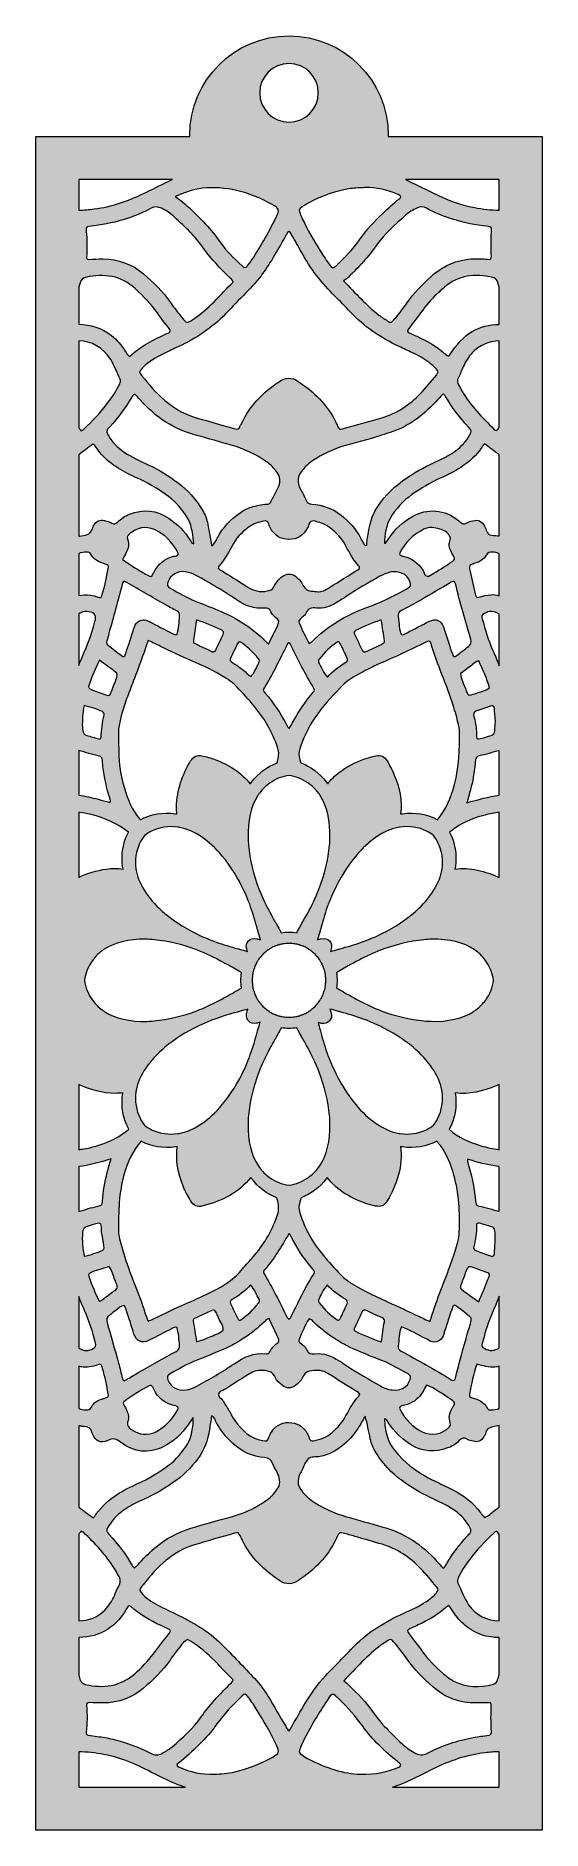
# Model space of a CAD drawing. Extents: x 1256 to 1743, y -1401 to 322.
import ezdxf

# ---------------------------------------------------------------- set-up
doc = ezdxf.new("R2010")
doc.units = 0
doc.header["$MEASUREMENT"] = 0
doc.layers.add('Layer 1', color=7, linetype='Continuous')

msp = doc.modelspace()

# ---------------------------------------------------------------- hatches: boundary and pattern name
at = {"layer": 'Layer 1', "true_color": 0xffffff}
h = msp.add_hatch(color=7, dxfattribs=at)
h.dxf.hatch_style = 2
edge = h.paths.add_edge_path()
edge.add_spline(control_points=[(1595.4, 225.1), (1595.4, 225.1), (1595.4, 226.3), (1595.4, 226.3), (1595.4, 279), (1552.7, 321.8), (1499.9, 321.8), (1447.1, 321.8), (1404.4, 279), (1404.4, 226.3), (1404.4, 226.3), (1404.4, 225.1), (1404.4, 225.1), (1404.4, 225.1), (1256.4, 225.1), (1256.4, 225.1), (1256.4, 225.1), (1256.4, -1401.4), (1256.4, -1401.4), (1256.4, -1401.4), (1743.4, -1401.4), (1743.4, -1401.4), (1743.4, -1401.4), (1743.4, 225.1), (1743.4, 225.1), (1743.4, 225.1), (1595.4, 225.1), (1595.4, 225.1)], knot_values=[0, 0, 0, 0, 1, 1, 1, 2, 2, 2, 3, 3, 3, 4, 4, 4, 5, 5, 5, 6, 6, 6, 7, 7, 7, 8, 8, 8, 9, 9, 9, 9], degree=3, periodic=1)
edge = h.paths.add_edge_path()
edge.add_spline(control_points=[(1572.8, 176.1), (1584.1, 176.5), (1594.6, 173.8), (1604.8, 169.4), (1608, 168), (1608.3, 166.9), (1605.8, 165.1), (1600, 161.1), (1595.2, 156.1), (1590.1, 151.3), (1581.8, 143.6), (1574.2, 135.3), (1567.8, 126), (1561.4, 116.7), (1553.2, 108.9), (1545.2, 101), (1542.5, 98.4), (1541.4, 98.4), (1539.4, 101.3), (1536.1, 105.8), (1532.9, 110.5), (1530, 115.3), (1523.9, 125.3), (1517.8, 135.5), (1512.7, 146.1), (1511.9, 147.8), (1511.2, 149.5), (1510.5, 151.3), (1509.3, 154.5), (1509.3, 155.1), (1512.3, 157.3), (1514.5, 158.9), (1516.7, 160.4), (1519.1, 161.6), (1531.7, 168.2), (1545.1, 172.9), (1559.2, 175.1), (1563.7, 175.8), (1568.3, 175.8), (1572.8, 176.1)], knot_values=[0, 0, 0, 0, 1, 1, 1, 2, 2, 2, 3, 3, 3, 4, 4, 4, 5, 5, 5, 6, 6, 6, 7, 7, 7, 8, 8, 8, 9, 9, 9, 10, 10, 10, 11, 11, 11, 12, 12, 12, 13, 13, 13, 13], degree=3, periodic=1)
edge = h.paths.add_edge_path()
edge.add_spline(control_points=[(1694.4, 113.1), (1694.4, 111.2), (1695, 109.3), (1693.8, 107.5), (1691.8, 106.6), (1689.7, 107.7), (1687.7, 107.6), (1685.5, 107.5), (1683.4, 107.6), (1681.2, 107.7), (1664.1, 108), (1649.2, 102.3), (1636.6, 90.7), (1628, 82.9), (1619.9, 74.8), (1613.3, 65.2), (1610.3, 60.8), (1606.9, 56.6), (1603.6, 52.3), (1602.3, 50.7), (1600.8, 49.1), (1599.2, 47.6), (1598.2, 46.6), (1596.9, 46.5), (1595.6, 47.4), (1592.5, 49.5), (1589.3, 51.4), (1586.3, 53.7), (1574.1, 63), (1564.2, 74.7), (1552.3, 86.4), (1554.5, 88.1), (1555.9, 88.9), (1557, 90.1), (1566.8, 99.6), (1576.2, 109.6), (1584.1, 120.8), (1591.9, 131.8), (1602, 140.7), (1612.1, 149.6), (1615.3, 152.4), (1619, 154.6), (1622.9, 156.4), (1626.1, 157.9), (1628.9, 158), (1632.1, 156.2), (1639.2, 152.4), (1646.6, 149.3), (1654.2, 146.8), (1664.7, 143.3), (1675.3, 140.8), (1686.3, 139.4), (1695.8, 138.2), (1694.9, 139.9), (1694.4, 130), (1694.2, 124.3), (1694.4, 118.7), (1694.4, 113.1)], knot_values=[0, 0, 0, 0, 1, 1, 1, 2, 2, 2, 3, 3, 3, 4, 4, 4, 5, 5, 5, 6, 6, 6, 7, 7, 7, 8, 8, 8, 9, 9, 9, 10, 10, 10, 11, 11, 11, 12, 12, 12, 13, 13, 13, 14, 14, 14, 15, 15, 15, 16, 16, 16, 17, 17, 17, 18, 18, 18, 19, 19, 19, 19], degree=3, periodic=1)
edge = h.paths.add_edge_path()
edge.add_spline(control_points=[(1656.6, -174.9), (1657.2, -176.1), (1657.9, -177.3), (1658.5, -178.5), (1659.6, -180.2), (1659.1, -181.6), (1657.5, -182.6), (1651.5, -186.5), (1645.4, -190.5), (1639.2, -194.3), (1637.2, -195.5), (1634.9, -197.3), (1632.8, -197.2), (1630.3, -197.1), (1630, -193.6), (1628.8, -191.6), (1624.6, -184.6), (1618.5, -180.2), (1610.6, -178.1), (1609.6, -177.8), (1608.5, -177.7), (1607.5, -177.3), (1606.4, -176.9), (1605.9, -175.9), (1606.5, -174.8), (1611.7, -164.7), (1619.3, -156.9), (1629.7, -152.1), (1632.1, -151), (1634.7, -150.1), (1637.5, -150.4), (1642.5, -151.2), (1647.6, -151.7), (1651.7, -155.2), (1654.3, -157.4), (1656.1, -159.4), (1654.6, -163.4), (1653.1, -167.3), (1654.6, -171.3), (1656.6, -174.9)], knot_values=[0, 0, 0, 0, 1, 1, 1, 2, 2, 2, 3, 3, 3, 4, 4, 4, 5, 5, 5, 6, 6, 6, 7, 7, 7, 8, 8, 8, 9, 9, 9, 10, 10, 10, 11, 11, 11, 12, 12, 12, 13, 13, 13, 13], degree=3, periodic=1)
edge = h.paths.add_edge_path()
edge.add_spline(control_points=[(1677.7, -331.4), (1677.2, -329.1), (1677.6, -327.6), (1679.7, -326.9), (1684.7, -325), (1689.7, -323.3), (1694.8, -321.6), (1696.4, -321.1), (1697.2, -322.3), (1697.4, -323.8), (1697.7, -327.5), (1698, -331.2), (1698.4, -336.7), (1698.3, -338.7), (1698.1, -342.4), (1697.8, -346.1), (1697.7, -348), (1696.6, -349.1), (1695, -349.7), (1692.8, -350.5), (1690.5, -351.3), (1688.2, -351.9), (1680.9, -353.7), (1679.9, -355.6), (1680.1, -346.4), (1680.1, -341.2), (1678.9, -336.3), (1677.7, -331.4)], knot_values=[0, 0, 0, 0, 1, 1, 1, 2, 2, 2, 3, 3, 3, 4, 4, 4, 5, 5, 5, 6, 6, 6, 7, 7, 7, 8, 8, 8, 9, 9, 9, 9], degree=3, periodic=1)
edge = h.paths.add_edge_path()
edge.add_spline(control_points=[(1679.5, -309.7), (1672.2, -312.4), (1672, -312.3), (1669.6, -305.1), (1668, -300.3), (1665, -296), (1665, -290.7), (1668.8, -287.8), (1672.6, -284.9), (1676.5, -282), (1678.2, -280.7), (1679.6, -279), (1682.5, -278.3), (1686.3, -287), (1690.2, -295.2), (1692.8, -304.2), (1688.8, -307.3), (1684, -308.1), (1679.5, -309.7)], knot_values=[0, 0, 0, 0, 1, 1, 1, 2, 2, 2, 3, 3, 3, 4, 4, 4, 5, 5, 5, 6, 6, 6, 6], degree=3, periodic=1)
edge = h.paths.add_edge_path()
edge.add_spline(control_points=[(1672.4, -264.7), (1668.7, -267.4), (1665.2, -270.3), (1661.5, -273), (1658.6, -275.1), (1658, -274.9), (1657, -271.8), (1654.4, -264.2), (1651.9, -256.5), (1649.4, -248.9), (1649.1, -247.9), (1649, -246.8), (1648.6, -245.8), (1646.4, -239.7), (1640.9, -237.4), (1635, -240.4), (1627.8, -243.9), (1620.7, -247.7), (1613.6, -251.4), (1607.6, -254.4), (1607.5, -254.4), (1606.3, -247.6), (1605.8, -244.7), (1605.6, -241.8), (1605.2, -238.8), (1605.2, -238.8), (1605.3, -238.8), (1605.3, -238.8), (1605.2, -237.8), (1605.1, -236.7), (1604.9, -235.6), (1604.5, -233.2), (1605.3, -231.7), (1607.6, -230.5), (1614, -227.1), (1620.3, -223.6), (1626.6, -220), (1636.4, -214.4), (1646.1, -208.7), (1655.9, -203), (1658.2, -201.7), (1659.5, -202), (1660.1, -204.3), (1664.3, -222.3), (1669.4, -240.1), (1674.8, -257.8), (1675.7, -260.8), (1674.9, -262.9), (1672.4, -264.7)], knot_values=[0, 0, 0, 0, 1, 1, 1, 2, 2, 2, 3, 3, 3, 4, 4, 4, 5, 5, 5, 6, 6, 6, 7, 7, 7, 8, 8, 8, 9, 9, 9, 10, 10, 10, 11, 11, 11, 12, 12, 12, 13, 13, 13, 14, 14, 14, 15, 15, 15, 16, 16, 16, 16], degree=3, periodic=1)
edge = h.paths.add_edge_path()
edge.add_spline(control_points=[(1688.8, -604.5), (1686.2, -607.9), (1683.1, -611.1), (1679.6, -613.7), (1678.8, -614.3), (1678, -614.9), (1677.1, -615.4), (1667, -621.9), (1652.6, -625.2), (1636.5, -624.6), (1634.3, -624.6), (1632, -624.4), (1629.7, -624.2), (1616.2, -622.9), (1602.2, -619.6), (1588.6, -614.5), (1586, -613.5), (1583.5, -612.5), (1581, -611.4), (1573.6, -608.2), (1566.9, -604.6), (1559.9, -600.7), (1558.2, -599.7), (1556.4, -598.7), (1554.7, -597.8), (1553.2, -596.9), (1551.6, -596), (1550, -595.1), (1548.5, -594.3), (1547, -593.5), (1545.5, -592.6), (1545.9, -590.2), (1546.2, -587.8), (1546.2, -585.3), (1546.2, -582.7), (1545.9, -580.3), (1545.5, -577.9), (1546.4, -577.4), (1547.3, -576.9), (1548.1, -576.4), (1548.2, -576.4), (1548.2, -576.4), (1548.2, -576.4), (1550.4, -575.2), (1552.5, -573.9), (1554.7, -572.7), (1556.2, -571.9), (1557.7, -571), (1559.2, -570.2), (1566.4, -566.2), (1573.4, -562.4), (1581, -559.1), (1582.9, -558.3), (1584.9, -557.4), (1586.9, -556.7), (1601, -551.2), (1615.7, -547.6), (1629.7, -546.3), (1632.3, -546), (1634.8, -545.9), (1637.4, -545.8), (1653.7, -545.4), (1668.2, -548.9), (1678.1, -555.7), (1678.6, -556.1), (1679.1, -556.4), (1679.6, -556.8), (1683.7, -559.9), (1687.2, -563.6), (1690, -567.8), (1693.6, -573.1), (1695.9, -579.2), (1696.5, -585.3), (1695.8, -592), (1693.1, -598.7), (1688.8, -604.5)], knot_values=[0, 0, 0, 0, 1, 1, 1, 2, 2, 2, 3, 3, 3, 4, 4, 4, 5, 5, 5, 6, 6, 6, 7, 7, 7, 8, 8, 8, 9, 9, 9, 10, 10, 10, 11, 11, 11, 12, 12, 12, 13, 13, 13, 14, 14, 14, 15, 15, 15, 16, 16, 16, 17, 17, 17, 18, 18, 18, 19, 19, 19, 20, 20, 20, 21, 21, 21, 22, 22, 22, 23, 23, 23, 24, 24, 24, 25, 25, 25, 25], degree=3, periodic=1)
edge = h.paths.add_edge_path()
edge.add_spline(control_points=[(1686.6, -864.5), (1695, -867.2), (1693, -867.3), (1690.9, -873.3), (1688.5, -880), (1685.5, -886.5), (1682.4, -894.1), (1676.4, -889.7), (1671.3, -886), (1666.1, -882.3), (1665, -881.4), (1664.4, -880.3), (1665, -878.8), (1665.7, -876.8), (1666.3, -874.8), (1667.2, -872.9), (1669.1, -868.8), (1669.6, -864.1), (1672.4, -860.4), (1677.6, -860.3), (1681.9, -863.1), (1686.6, -864.5)], knot_values=[0, 0, 0, 0, 1, 1, 1, 2, 2, 2, 3, 3, 3, 4, 4, 4, 5, 5, 5, 6, 6, 6, 7, 7, 7, 7], degree=3, periodic=1)
edge = h.paths.add_edge_path()
edge.add_spline(control_points=[(1677.6, -841.1), (1679.4, -834.4), (1680.3, -827.5), (1680.2, -820.5), (1680.2, -818.9), (1681.2, -818), (1682.8, -818.4), (1686.9, -819.6), (1691, -820.8), (1695, -822.1), (1696.7, -822.6), (1697.6, -823.8), (1697.9, -825.6), (1698.4, -829.6), (1698.4, -833.6), (1698.3, -836.7), (1697.9, -841), (1697.7, -844.5), (1697.4, -847.9), (1697.2, -849.5), (1696.3, -850.6), (1694.7, -850.1), (1689.7, -848.4), (1684.6, -846.7), (1679.7, -844.8), (1678.2, -844.2), (1677, -843.2), (1677.6, -841.1)], knot_values=[0, 0, 0, 0, 1, 1, 1, 2, 2, 2, 3, 3, 3, 4, 4, 4, 5, 5, 5, 6, 6, 6, 7, 7, 7, 8, 8, 8, 9, 9, 9, 9], degree=3, periodic=1)
edge = h.paths.add_edge_path()
edge.add_spline(control_points=[(1675, -909.8), (1675.4, -914.7), (1673, -919.1), (1671.7, -923.7), (1667.9, -938.2), (1663.4, -952.5), (1660.1, -967.2), (1659.6, -969.6), (1658.2, -970.1), (1656, -968.8), (1640.2, -959.1), (1624, -950.2), (1607.8, -941.3), (1605.6, -940.1), (1604.5, -938.8), (1604.9, -936.3), (1605.9, -930.3), (1605.3, -924), (1608.1, -917.9), (1616.4, -921.5), (1624.2, -925.5), (1632, -929.7), (1633.4, -930.4), (1634.8, -931.4), (1636.2, -932), (1641.2, -933.9), (1646.1, -931.7), (1648.2, -926.9), (1648.7, -925.6), (1648.9, -924.3), (1649.3, -923), (1652, -914.8), (1654.7, -906.7), (1657.4, -898.6), (1657.8, -897.4), (1658.9, -897), (1660, -897.7), (1661.1, -898.4), (1662.2, -899.2), (1663.3, -900), (1667.3, -903.1), (1671.6, -905.9), (1675, -909.8)], knot_values=[0, 0, 0, 0, 1, 1, 1, 2, 2, 2, 3, 3, 3, 4, 4, 4, 5, 5, 5, 6, 6, 6, 7, 7, 7, 8, 8, 8, 9, 9, 9, 10, 10, 10, 11, 11, 11, 12, 12, 12, 13, 13, 13, 14, 14, 14, 14], degree=3, periodic=1)
edge = h.paths.add_edge_path()
edge.add_spline(control_points=[(1655, -1010.2), (1655.7, -1012), (1655.1, -1013.3), (1653.9, -1014.5), (1647.1, -1021.4), (1636.7, -1023.2), (1627.9, -1018.8), (1618.5, -1014), (1611.7, -1006.7), (1606.7, -997.5), (1605.8, -995.6), (1606.3, -994.7), (1608.5, -994), (1610.3, -993.5), (1612.1, -993), (1613.9, -992.5), (1620.4, -990.4), (1625, -986.2), (1628.5, -980.5), (1629.8, -978.5), (1630.9, -976.4), (1632.2, -974.1), (1633.4, -974.5), (1634.4, -974.8), (1635.3, -975.3), (1643, -979.1), (1650, -984.1), (1657.1, -988.9), (1659.4, -990.4), (1659.5, -991.2), (1658.4, -993.5), (1657.9, -994.5), (1657.3, -995.4), (1656.8, -996.3), (1654.4, -1000.7), (1653.1, -1005.3), (1655, -1010.2)], knot_values=[0, 0, 0, 0, 1, 1, 1, 2, 2, 2, 3, 3, 3, 4, 4, 4, 5, 5, 5, 6, 6, 6, 7, 7, 7, 8, 8, 8, 9, 9, 9, 10, 10, 10, 11, 11, 11, 12, 12, 12, 12], degree=3, periodic=1)
edge = h.paths.add_edge_path()
edge.add_spline(control_points=[(1343.2, -997.1), (1342.3, -995.2), (1341.2, -993.3), (1340.3, -991.5), (1340.6, -990.9), (1340.8, -990.3), (1341.1, -990), (1348.7, -984.5), (1356.5, -979.3), (1364.9, -974.9), (1366.9, -973.9), (1367.7, -974.2), (1368.8, -976.1), (1369.7, -977.8), (1370.4, -979.5), (1371.4, -981.1), (1376, -988.2), (1382.6, -992.4), (1390.9, -994), (1393.5, -994.5), (1393.9, -995.8), (1392.6, -998.1), (1387.6, -1007), (1380.9, -1014.1), (1371.8, -1018.8), (1363.8, -1023), (1356.2, -1021.5), (1348.9, -1017.1), (1345.5, -1015.1), (1343.3, -1012.5), (1345.1, -1007.9), (1346.6, -1004.1), (1344.8, -1000.5), (1343.2, -997.1)], knot_values=[0, 0, 0, 0, 1, 1, 1, 2, 2, 2, 3, 3, 3, 4, 4, 4, 5, 5, 5, 6, 6, 6, 7, 7, 7, 8, 8, 8, 9, 9, 9, 10, 10, 10, 11, 11, 11, 11], degree=3, periodic=1)
edge = h.paths.add_edge_path()
edge.add_spline(control_points=[(1319.8, -828.3), (1320.7, -832.2), (1321.2, -836.2), (1321.9, -840.2), (1322.4, -843.1), (1321.9, -844.2), (1319.2, -845.2), (1313.9, -847.1), (1308.8, -849.3), (1303, -850.3), (1301.4, -842.6), (1300.7, -835.2), (1301.3, -827.7), (1301.5, -824.3), (1303, -822.1), (1306.4, -821.4), (1306.9, -821.3), (1307.5, -821.2), (1308, -821), (1311.3, -820), (1314.5, -818.6), (1318, -818.4), (1320.7, -821.4), (1319, -825.1), (1319.8, -828.3)], knot_values=[0, 0, 0, 0, 1, 1, 1, 2, 2, 2, 3, 3, 3, 4, 4, 4, 5, 5, 5, 6, 6, 6, 7, 7, 7, 8, 8, 8, 8], degree=3, periodic=1)
edge = h.paths.add_edge_path()
edge.add_spline(control_points=[(1310.1, -865.5), (1311.1, -865.1), (1312.1, -864.8), (1313.1, -864.4), (1317.7, -863), (1322.2, -861.6), (1326.8, -860.2), (1330.1, -863.9), (1330.5, -868.9), (1332.6, -873.1), (1332.9, -873.8), (1333.1, -874.7), (1333.4, -875.4), (1336.2, -881.3), (1334.6, -881.4), (1331.2, -883.9), (1327, -886.9), (1323, -890), (1318.9, -893), (1318.7, -893.1), (1318.4, -893.2), (1317.3, -893.5), (1313.5, -885.8), (1310.4, -878.2), (1307.6, -870.3), (1306.6, -867.5), (1307.1, -866.8), (1310.1, -865.5)], knot_values=[0, 0, 0, 0, 1, 1, 1, 2, 2, 2, 3, 3, 3, 4, 4, 4, 5, 5, 5, 6, 6, 6, 7, 7, 7, 8, 8, 8, 9, 9, 9, 9], degree=3, periodic=1)
edge = h.paths.add_edge_path()
edge.add_spline(control_points=[(1327.1, -907.2), (1329.3, -905.6), (1331.2, -903.7), (1333.4, -902.2), (1336, -900.5), (1337.9, -897.6), (1341.5, -897.7), (1343.3, -900.2), (1343.7, -903.1), (1344.6, -905.9), (1346.8, -912.3), (1348.8, -918.6), (1350.8, -925), (1353.1, -932.1), (1358.6, -934.4), (1365.3, -931), (1372.7, -927.3), (1380, -923.4), (1387.4, -919.7), (1388.8, -919), (1390.1, -917.8), (1392.2, -918.7), (1393.5, -924.2), (1394.3, -930), (1394.7, -935.9), (1394.8, -938.6), (1394, -940.2), (1391.4, -941.6), (1379.2, -948.2), (1367.1, -955.1), (1354.9, -962), (1351, -964.2), (1347.1, -966.7), (1343.2, -969), (1341.3, -970.1), (1340.2, -969.6), (1339.7, -967.6), (1338.4, -962.6), (1337.3, -957.7), (1335.9, -952.8), (1332.3, -939.8), (1328.7, -926.9), (1325, -914.1), (1324.1, -911.1), (1324.5, -908.9), (1327.1, -907.2)], knot_values=[0, 0, 0, 0, 1, 1, 1, 2, 2, 2, 3, 3, 3, 4, 4, 4, 5, 5, 5, 6, 6, 6, 7, 7, 7, 8, 8, 8, 9, 9, 9, 10, 10, 10, 11, 11, 11, 12, 12, 12, 13, 13, 13, 14, 14, 14, 15, 15, 15, 15], degree=3, periodic=1)
edge = h.paths.add_edge_path()
edge.add_spline(control_points=[(1310.1, -306.2), (1307.1, -305.1), (1306.7, -304.1), (1307.6, -301.4), (1310.4, -293.6), (1313.5, -285.9), (1317.6, -277.8), (1323.2, -281.9), (1328.1, -285.6), (1333.1, -289.2), (1335, -290.5), (1335.1, -292.1), (1334.4, -294.1), (1332.5, -299.1), (1330.6, -304.1), (1328.6, -309.1), (1327.6, -311.6), (1326.8, -312.1), (1324.5, -311.3), (1319.7, -309.7), (1314.9, -308), (1310.1, -306.2)], knot_values=[0, 0, 0, 0, 1, 1, 1, 2, 2, 2, 3, 3, 3, 4, 4, 4, 5, 5, 5, 6, 6, 6, 7, 7, 7, 7], degree=3, periodic=1)
edge = h.paths.add_edge_path()
edge.add_spline(control_points=[(1322, -330.5), (1320.3, -337.5), (1319.5, -344.6), (1319.2, -351.8), (1319.1, -353.2), (1318, -353.6), (1316.9, -353.3), (1313, -352.3), (1309.2, -351.2), (1305.4, -350), (1303.1, -349.3), (1301.8, -347.8), (1301.5, -345.4), (1301.4, -344.4), (1301.2, -343.3), (1301.2, -342.3), (1300.8, -335.3), (1301.7, -328.5), (1302.8, -321.3), (1309.2, -322.8), (1314.9, -324.7), (1320.4, -327.2), (1321.8, -327.8), (1322.3, -329.1), (1322, -330.5)], knot_values=[0, 0, 0, 0, 1, 1, 1, 2, 2, 2, 3, 3, 3, 4, 4, 4, 5, 5, 5, 6, 6, 6, 7, 7, 7, 8, 8, 8, 8], degree=3, periodic=1)
edge = h.paths.add_edge_path()
edge.add_spline(control_points=[(1326, -263.5), (1324.6, -262.4), (1324, -261.1), (1324.6, -259.3), (1325.4, -257), (1326, -254.7), (1326.6, -252.3), (1330.9, -236.5), (1335.2, -220.8), (1339.5, -205), (1340.3, -201.8), (1340.9, -201.5), (1343.8, -203.1), (1356.1, -210.2), (1368.4, -217.3), (1380.7, -224.4), (1384.5, -226.5), (1388.2, -228.6), (1392.1, -230.5), (1394, -231.5), (1394.8, -232.8), (1394.7, -234.9), (1394.4, -241.1), (1393.6, -247.2), (1392.2, -253), (1390.2, -253.9), (1388.9, -252.7), (1387.5, -252), (1380.1, -248.3), (1372.7, -244.5), (1365.3, -240.6), (1361.4, -238.5), (1357.6, -238.5), (1354.1, -241.2), (1352.1, -242.7), (1351.4, -245), (1350.6, -247.4), (1348.1, -255.6), (1345.4, -263.7), (1342.7, -271.9), (1341.8, -274.6), (1340.9, -274.9), (1338.7, -273.3), (1334.4, -270.1), (1330.2, -266.8), (1326, -263.5)], knot_values=[0, 0, 0, 0, 1, 1, 1, 2, 2, 2, 3, 3, 3, 4, 4, 4, 5, 5, 5, 6, 6, 6, 7, 7, 7, 8, 8, 8, 9, 9, 9, 10, 10, 10, 11, 11, 11, 12, 12, 12, 13, 13, 13, 14, 14, 14, 15, 15, 15, 15], degree=3, periodic=1)
edge = h.paths.add_edge_path()
edge.add_spline(control_points=[(1344.8, -162.1), (1343.8, -159.7), (1344.7, -158), (1346.5, -156.5), (1353.7, -150.6), (1361.8, -148.5), (1370.4, -152.3), (1380.6, -156.9), (1387.9, -164.7), (1393, -174.5), (1393.7, -175.9), (1393.2, -177.1), (1391.6, -177.5), (1390.8, -177.8), (1390, -177.8), (1389.2, -178), (1380.4, -180.3), (1373.9, -185.4), (1369.8, -193.6), (1369.7, -193.8), (1369.6, -194), (1369.4, -194.3), (1367.4, -198), (1367.3, -198.1), (1363.4, -195.9), (1359.6, -193.8), (1355.9, -191.6), (1352.3, -189.3), (1348.3, -186.8), (1344.3, -184.1), (1339.7, -181), (1341.3, -178.3), (1342.4, -176.4), (1343.3, -174.5), (1345.2, -170.6), (1346.5, -166.5), (1344.8, -162.1)], knot_values=[0, 0, 0, 0, 1, 1, 1, 2, 2, 2, 3, 3, 3, 4, 4, 4, 5, 5, 5, 6, 6, 6, 7, 7, 7, 8, 8, 8, 9, 9, 9, 10, 10, 10, 11, 11, 11, 12, 12, 12, 12], degree=3, periodic=1)
edge = h.paths.add_edge_path()
edge.add_spline(control_points=[(1499.9, -781.9), (1493.3, -781.2), (1486.7, -778.5), (1480.9, -774.3), (1477.4, -771.7), (1474.1, -768.6), (1471.4, -764.9), (1471, -764.4), (1470.6, -763.8), (1470.2, -763.2), (1463.6, -753.3), (1460.1, -739.2), (1460.5, -723.2), (1460.5, -720.5), (1460.7, -717.8), (1460.9, -715), (1462.2, -701.4), (1465.6, -687.3), (1470.8, -673.6), (1471.7, -671.2), (1472.7, -668.7), (1473.8, -666.3), (1476.9, -659.1), (1480.5, -652.3), (1484.4, -645.4), (1485.4, -643.7), (1486.4, -641.9), (1487.4, -640.1), (1488.5, -638.1), (1489.6, -636.1), (1490.8, -634.1), (1491.3, -633), (1491.9, -631.9), (1492.5, -630.9), (1494.9, -631.3), (1497.4, -631.5), (1499.9, -631.5), (1502.4, -631.5), (1504.9, -631.3), (1507.3, -630.9), (1507.8, -631.9), (1508.4, -632.8), (1508.9, -633.8), (1510.1, -635.9), (1511.2, -638), (1512.4, -640.1), (1513.4, -641.8), (1514.4, -643.6), (1515.4, -645.4), (1519.3, -652.3), (1522.9, -659), (1526, -666.3), (1527.1, -668.7), (1528.1, -671.2), (1529, -673.6), (1534.2, -687.3), (1537.6, -701.4), (1538.9, -715), (1539.1, -717.8), (1539.3, -720.5), (1539.3, -723.2), (1539.6, -739.3), (1536.2, -753.5), (1529.5, -763.4), (1529.1, -763.9), (1528.7, -764.4), (1528.4, -764.9), (1525.6, -768.6), (1522.3, -771.9), (1518.6, -774.5), (1512.9, -778.6), (1506.4, -781.2), (1499.9, -781.9)], knot_values=[0, 0, 0, 0, 1, 1, 1, 2, 2, 2, 3, 3, 3, 4, 4, 4, 5, 5, 5, 6, 6, 6, 7, 7, 7, 8, 8, 8, 9, 9, 9, 10, 10, 10, 11, 11, 11, 12, 12, 12, 13, 13, 13, 14, 14, 14, 15, 15, 15, 16, 16, 16, 17, 17, 17, 18, 18, 18, 19, 19, 19, 20, 20, 20, 21, 21, 21, 22, 22, 22, 23, 23, 23, 24, 24, 24, 24], degree=3, periodic=1)
edge = h.paths.add_edge_path()
edge.add_spline(control_points=[(1501.7, -831), (1507.2, -841.8), (1513.7, -851.9), (1521.6, -861.1), (1525.8, -866), (1525, -865), (1522, -870), (1515.3, -881), (1509.8, -892.6), (1503.9, -904), (1502.7, -906.3), (1502.1, -909), (1499.8, -911), (1499.1, -910.1), (1498.3, -909.3), (1497.8, -908.4), (1490.9, -894.5), (1484.2, -880.5), (1476, -867.3), (1475.1, -866), (1474.9, -864.7), (1476, -863.6), (1485.7, -853.1), (1492.4, -840.6), (1500.1, -828.3), (1500.7, -829.3), (1501.2, -830.1), (1501.7, -831)], knot_values=[0, 0, 0, 0, 1, 1, 1, 2, 2, 2, 3, 3, 3, 4, 4, 4, 5, 5, 5, 6, 6, 6, 7, 7, 7, 8, 8, 8, 9, 9, 9, 9], degree=3, periodic=1)
edge = h.paths.add_edge_path()
edge.add_spline(control_points=[(1525, -610.3), (1524.5, -610.8), (1524, -611.2), (1523.5, -611.7), (1522.3, -612.7), (1521.1, -613.7), (1519.8, -614.6), (1519.8, -614.6), (1519.7, -614.6), (1519.7, -614.6), (1519.3, -614.9), (1518.9, -615.1), (1518.5, -615.4), (1518.1, -615.6), (1517.8, -615.8), (1517.4, -616), (1517.2, -616.2), (1516.9, -616.3), (1516.7, -616.5), (1516.1, -616.8), (1515.4, -617.1), (1514.8, -617.4), (1514.4, -617.5), (1514.1, -617.7), (1513.7, -617.9), (1513.6, -617.9), (1513.5, -618), (1513.5, -618), (1513.4, -618), (1513.3, -618.1), (1513.2, -618.1), (1512.8, -618.3), (1512.4, -618.4), (1512, -618.5), (1511.4, -618.7), (1510.8, -619), (1510.1, -619.2), (1509.8, -619.3), (1509.5, -619.3), (1509.2, -619.4), (1508.8, -619.5), (1508.4, -619.6), (1508, -619.7), (1507.6, -619.8), (1507.1, -619.9), (1506.7, -620), (1506.6, -620), (1506.5, -620), (1506.5, -620.1), (1504.9, -620.3), (1503.4, -620.5), (1501.9, -620.6), (1500.6, -620.7), (1499.2, -620.7), (1497.9, -620.6), (1496.4, -620.5), (1494.9, -620.4), (1493.4, -620.1), (1493.3, -620), (1493.2, -620), (1493.1, -620), (1492.7, -619.9), (1492.2, -619.8), (1491.8, -619.7), (1491.4, -619.6), (1491, -619.5), (1490.6, -619.4), (1490.3, -619.3), (1490, -619.3), (1489.7, -619.2), (1489, -619), (1488.4, -618.8), (1487.8, -618.5), (1487.4, -618.4), (1487, -618.3), (1486.6, -618.1), (1486.5, -618.1), (1486.4, -618), (1486.3, -618), (1486.3, -618), (1486.2, -617.9), (1486.1, -617.9), (1485.7, -617.7), (1485.4, -617.5), (1485, -617.4), (1484.4, -617.1), (1483.7, -616.8), (1483.1, -616.5), (1482.9, -616.3), (1482.6, -616.2), (1482.4, -616), (1482, -615.8), (1481.6, -615.6), (1481.3, -615.4), (1480.9, -615.1), (1480.5, -614.9), (1480.1, -614.6), (1480.1, -614.6), (1480.1, -614.6), (1480.1, -614.6), (1478.8, -613.7), (1477.5, -612.7), (1476.3, -611.7), (1475.8, -611.2), (1475.3, -610.8), (1474.8, -610.3), (1474.4, -609.8), (1473.9, -609.3), (1473.5, -608.8), (1472.1, -607.2), (1470.9, -605.6), (1469.8, -603.9), (1469.5, -603.5), (1469.3, -603.1), (1469.1, -602.7), (1469, -602.5), (1468.8, -602.3), (1468.7, -602), (1468.3, -601.4), (1468, -600.7), (1467.7, -600.1), (1467.6, -599.7), (1467.4, -599.4), (1467.3, -599.1), (1467.2, -599), (1467.2, -598.9), (1467.2, -598.8), (1467.1, -598.7), (1467.1, -598.7), (1467, -598.6), (1466.9, -598.1), (1466.8, -597.7), (1466.6, -597.3), (1466.4, -596.7), (1466.2, -596.1), (1466, -595.5), (1465.9, -595.1), (1465.8, -594.8), (1465.7, -594.4), (1465.6, -594.1), (1465.5, -593.7), (1465.4, -593.4), (1465.3, -593), (1465.2, -592.5), (1465.1, -592.1), (1465.1, -591.9), (1465.1, -591.8), (1465.1, -591.6), (1464.8, -590.2), (1464.6, -588.7), (1464.6, -587.3), (1464.5, -585.9), (1464.5, -584.6), (1464.6, -583.2), (1464.6, -581.8), (1464.8, -580.3), (1465.1, -578.9), (1465.1, -578.7), (1465.1, -578.6), (1465.1, -578.4), (1465.2, -578), (1465.3, -577.6), (1465.4, -577.1), (1465.5, -576.8), (1465.6, -576.4), (1465.7, -576), (1465.8, -575.7), (1465.9, -575.3), (1466, -575), (1466.2, -574.4), (1466.4, -573.8), (1466.6, -573.2), (1466.8, -572.8), (1466.9, -572.3), (1467, -571.9), (1467.1, -571.8), (1467.1, -571.8), (1467.2, -571.7), (1467.2, -571.6), (1467.2, -571.5), (1467.3, -571.4), (1467.4, -571.1), (1467.6, -570.8), (1467.7, -570.4), (1468, -569.8), (1468.3, -569.1), (1468.7, -568.5), (1468.8, -568.2), (1469, -568), (1469.1, -567.8), (1469.3, -567.4), (1469.5, -567), (1469.8, -566.6), (1470, -566.2), (1470.2, -565.8), (1470.5, -565.4), (1470.5, -565.4), (1470.5, -565.4), (1470.5, -565.4), (1471.4, -564.1), (1472.4, -562.9), (1473.5, -561.7), (1473.9, -561.2), (1474.4, -560.7), (1474.8, -560.2), (1475.3, -559.7), (1475.8, -559.3), (1476.3, -558.8), (1477.5, -557.8), (1478.7, -556.8), (1480, -555.9), (1480, -555.9), (1480.1, -555.9), (1480.1, -555.9), (1480.5, -555.6), (1480.9, -555.4), (1481.3, -555.1), (1481.6, -554.9), (1482, -554.7), (1482.4, -554.5), (1482.6, -554.3), (1482.9, -554.2), (1483.1, -554), (1483.7, -553.7), (1484.4, -553.4), (1485, -553.1), (1485.4, -553), (1485.7, -552.8), (1486.1, -552.6), (1486.2, -552.6), (1486.3, -552.5), (1486.3, -552.5), (1486.4, -552.5), (1486.5, -552.4), (1486.6, -552.4), (1487, -552.3), (1487.4, -552.1), (1487.7, -552), (1488.4, -551.8), (1489, -551.5), (1489.7, -551.3), (1490, -551.2), (1490.3, -551.2), (1490.6, -551.1), (1491, -551), (1491.4, -550.9), (1491.8, -550.8), (1492.2, -550.7), (1492.7, -550.6), (1493.1, -550.5), (1493.2, -550.5), (1493.2, -550.5), (1493.3, -550.4), (1494.8, -550.2), (1496.4, -550), (1497.9, -549.9), (1498.6, -549.9), (1499.2, -549.8), (1499.9, -549.8), (1500.6, -549.8), (1501.2, -549.9), (1501.9, -549.9), (1503.4, -550), (1505, -550.2), (1506.5, -550.4), (1506.6, -550.5), (1506.6, -550.5), (1506.7, -550.5), (1507.1, -550.6), (1507.6, -550.7), (1508, -550.8), (1508.4, -550.9), (1508.9, -551), (1509.2, -551.1), (1509.5, -551.2), (1509.8, -551.2), (1510.1, -551.3), (1510.8, -551.5), (1511.4, -551.8), (1512.1, -552), (1512.4, -552.1), (1512.8, -552.3), (1513.2, -552.4), (1513.3, -552.4), (1513.4, -552.5), (1513.5, -552.5), (1513.5, -552.5), (1513.6, -552.6), (1513.7, -552.6), (1514.1, -552.8), (1514.5, -553), (1514.8, -553.1), (1515.4, -553.4), (1516.1, -553.7), (1516.7, -554), (1516.9, -554.2), (1517.2, -554.3), (1517.4, -554.5), (1517.8, -554.7), (1518.2, -554.9), (1518.5, -555.1), (1518.9, -555.4), (1519.3, -555.6), (1519.7, -555.9), (1519.7, -555.9), (1519.8, -555.9), (1519.8, -556), (1521.1, -556.8), (1522.3, -557.8), (1523.5, -558.8), (1524, -559.3), (1524.5, -559.7), (1525, -560.2), (1525.4, -560.7), (1525.9, -561.2), (1526.3, -561.7), (1527.4, -562.8), (1528.3, -564), (1529.2, -565.3), (1529.2, -565.4), (1529.3, -565.4), (1529.3, -565.5), (1529.5, -565.8), (1529.8, -566.2), (1530, -566.6), (1530.2, -567), (1530.5, -567.3), (1530.6, -567.7), (1530.8, -568), (1531, -568.2), (1531.1, -568.5), (1531.5, -569.1), (1531.7, -569.7), (1532, -570.3), (1532.2, -570.7), (1532.4, -571.1), (1532.5, -571.4), (1532.6, -571.5), (1532.6, -571.6), (1532.6, -571.7), (1532.7, -571.8), (1532.7, -571.8), (1532.7, -571.9), (1532.9, -572.3), (1533, -572.7), (1533.2, -573.1), (1533.4, -573.7), (1533.6, -574.4), (1533.8, -575), (1533.9, -575.3), (1534, -575.6), (1534.1, -575.9), (1534.2, -576.3), (1534.3, -576.7), (1534.3, -577.1), (1534.5, -577.6), (1534.6, -578), (1534.7, -578.5), (1534.7, -578.5), (1534.7, -578.6), (1534.7, -578.6), (1535, -580.1), (1535.1, -581.7), (1535.2, -583.2), (1535.3, -584.6), (1535.3, -585.9), (1535.2, -587.3), (1535.1, -588.8), (1535, -590.3), (1534.7, -591.8), (1534.7, -591.9), (1534.7, -592), (1534.7, -592), (1534.6, -592.5), (1534.5, -592.9), (1534.3, -593.4), (1534.3, -593.8), (1534.2, -594.2), (1534.1, -594.6), (1534, -594.9), (1533.9, -595.2), (1533.8, -595.5), (1533.6, -596.1), (1533.4, -596.8), (1533.2, -597.4), (1533, -597.8), (1532.9, -598.2), (1532.7, -598.6), (1532.7, -598.6), (1532.7, -598.7), (1532.6, -598.8), (1532.6, -598.9), (1532.6, -599), (1532.5, -599.1), (1532.4, -599.4), (1532.2, -599.8), (1532, -600.2), (1531.7, -600.8), (1531.5, -601.4), (1531.1, -602), (1531, -602.3), (1530.8, -602.5), (1530.7, -602.8), (1530.5, -603.1), (1530.2, -603.5), (1530, -603.9), (1529.8, -604.3), (1529.5, -604.7), (1529.3, -605), (1529.3, -605.1), (1529.2, -605.1), (1529.2, -605.1), (1528.4, -606.4), (1527.4, -607.6), (1526.3, -608.8), (1525.9, -609.3), (1525.4, -609.8), (1525, -610.3)], knot_values=[0, 0, 0, 0, 1, 1, 1, 2, 2, 2, 3, 3, 3, 4, 4, 4, 5, 5, 5, 6, 6, 6, 7, 7, 7, 8, 8, 8, 9, 9, 9, 10, 10, 10, 11, 11, 11, 12, 12, 12, 13, 13, 13, 14, 14, 14, 15, 15, 15, 16, 16, 16, 17, 17, 17, 18, 18, 18, 19, 19, 19, 20, 20, 20, 21, 21, 21, 22, 22, 22, 23, 23, 23, 24, 24, 24, 25, 25, 25, 26, 26, 26, 27, 27, 27, 28, 28, 28, 29, 29, 29, 30, 30, 30, 31, 31, 31, 32, 32, 32, 33, 33, 33, 34, 34, 34, 35, 35, 35, 36, 36, 36, 37, 37, 37, 38, 38, 38, 39, 39, 39, 40, 40, 40, 41, 41, 41, 42, 42, 42, 43, 43, 43, 44, 44, 44, 45, 45, 45, 46, 46, 46, 47, 47, 47, 48, 48, 48, 49, 49, 49, 50, 50, 50, 51, 51, 51, 52, 52, 52, 53, 53, 53, 54, 54, 54, 55, 55, 55, 56, 56, 56, 57, 57, 57, 58, 58, 58, 59, 59, 59, 60, 60, 60, 61, 61, 61, 62, 62, 62, 63, 63, 63, 64, 64, 64, 65, 65, 65, 66, 66, 66, 67, 67, 67, 68, 68, 68, 69, 69, 69, 70, 70, 70, 71, 71, 71, 72, 72, 72, 73, 73, 73, 74, 74, 74, 75, 75, 75, 76, 76, 76, 77, 77, 77, 78, 78, 78, 79, 79, 79, 80, 80, 80, 81, 81, 81, 82, 82, 82, 83, 83, 83, 84, 84, 84, 85, 85, 85, 86, 86, 86, 87, 87, 87, 88, 88, 88, 89, 89, 89, 90, 90, 90, 91, 91, 91, 92, 92, 92, 93, 93, 93, 94, 94, 94, 95, 95, 95, 96, 96, 96, 97, 97, 97, 98, 98, 98, 99, 99, 99, 100, 100, 100, 101, 101, 101, 102, 102, 102, 103, 103, 103, 104, 104, 104, 105, 105, 105, 106, 106, 106, 107, 107, 107, 108, 108, 108, 109, 109, 109, 110, 110, 110, 111, 111, 111, 112, 112, 112, 113, 113, 113, 114, 114, 114, 115, 115, 115, 116, 116, 116, 117, 117, 117, 118, 118, 118, 119, 119, 119, 120, 120, 120, 121, 121, 121, 122, 122, 122, 123, 123, 123, 124, 124, 124, 125, 125, 125, 126, 126, 126, 127, 127, 127, 128, 128, 128, 129, 129, 129, 130, 130, 130, 131, 131, 131, 132, 132, 132, 133, 133, 133, 134, 134, 134, 135, 135, 135, 136, 136, 136, 137, 137, 137, 138, 138, 138, 139, 139, 139, 139], degree=3, periodic=1)
edge = h.paths.add_edge_path()
edge.add_spline(control_points=[(1526, -504.2), (1522.8, -511.7), (1519, -518.8), (1514.9, -526), (1514.1, -527.5), (1513.2, -528.9), (1512.4, -530.4), (1511.3, -532.4), (1510.2, -534.4), (1509.1, -536.4), (1508.5, -537.5), (1507.9, -538.5), (1507.3, -539.6), (1504.9, -539.2), (1502.4, -539), (1499.9, -539), (1497.4, -539), (1494.9, -539.2), (1492.5, -539.6), (1492, -538.6), (1491.4, -537.6), (1490.8, -536.6), (1489.7, -534.5), (1488.5, -532.5), (1487.4, -530.5), (1486.5, -528.9), (1485.7, -527.4), (1484.8, -525.9), (1480.8, -518.7), (1477, -511.7), (1473.8, -504.2), (1472.8, -502), (1471.9, -499.8), (1471, -497.5), (1465.7, -483.7), (1462.2, -469.3), (1461, -455.5), (1460.7, -453.2), (1460.6, -450.9), (1460.5, -448.7), (1460, -432.4), (1463.3, -418), (1469.9, -407.8), (1470.3, -407.1), (1470.9, -406.3), (1471.4, -405.6), (1474.4, -401.7), (1477.9, -398.3), (1481.8, -395.6), (1487.3, -391.7), (1493.6, -389.3), (1499.9, -388.6), (1506.1, -389.3), (1512.4, -391.7), (1517.9, -395.5), (1521.8, -398.2), (1525.4, -401.6), (1528.4, -405.6), (1528.9, -406.2), (1529.4, -406.9), (1529.8, -407.6), (1536.5, -417.7), (1539.8, -432.3), (1539.3, -448.6), (1539.2, -450.9), (1539.1, -453.2), (1538.9, -455.5), (1537.5, -469.3), (1534, -483.8), (1528.7, -497.7), (1527.9, -499.9), (1527, -502), (1526, -504.2)], knot_values=[0, 0, 0, 0, 1, 1, 1, 2, 2, 2, 3, 3, 3, 4, 4, 4, 5, 5, 5, 6, 6, 6, 7, 7, 7, 8, 8, 8, 9, 9, 9, 10, 10, 10, 11, 11, 11, 12, 12, 12, 13, 13, 13, 14, 14, 14, 15, 15, 15, 16, 16, 16, 17, 17, 17, 18, 18, 18, 19, 19, 19, 20, 20, 20, 21, 21, 21, 22, 22, 22, 23, 23, 23, 24, 24, 24, 24], degree=3, periodic=1)
edge = h.paths.add_edge_path()
edge.add_spline(control_points=[(1500, -343.5), (1499.2, -342.5), (1498.4, -341.7), (1498, -340.8), (1492.2, -329.5), (1485.3, -319), (1477.1, -309.5), (1474.7, -306.7), (1474.7, -306.5), (1476.3, -303.9), (1483.9, -291.8), (1489.9, -279), (1496.4, -266.3), (1497.3, -264.5), (1497.8, -262.2), (1499.8, -261), (1501.2, -261.5), (1501.5, -262.9), (1502.1, -263.9), (1509, -277.6), (1515.5, -291.4), (1523.6, -304.3), (1524.7, -306), (1524.4, -307.3), (1523.3, -308.6), (1517.4, -315.3), (1512.2, -322.4), (1507.7, -330.1), (1505.1, -334.4), (1502.6, -338.9), (1500, -343.5)], knot_values=[0, 0, 0, 0, 1, 1, 1, 2, 2, 2, 3, 3, 3, 4, 4, 4, 5, 5, 5, 6, 6, 6, 7, 7, 7, 8, 8, 8, 9, 9, 9, 10, 10, 10, 10], degree=3, periodic=1)
edge = h.paths.add_edge_path()
edge.add_spline(control_points=[(1493.3, -197.5), (1489.9, -200.1), (1487.2, -203.5), (1485.3, -207.4), (1483.8, -210.2), (1481.7, -210.8), (1478.9, -211.3), (1471.9, -212.6), (1465.8, -211.3), (1459.8, -207.3), (1451.1, -201.6), (1442.1, -196.2), (1433.2, -190.7), (1431.8, -189.8), (1431.4, -188.7), (1432.5, -187.5), (1438.3, -181), (1442.2, -173.3), (1446.4, -165.8), (1450.4, -158.6), (1456.4, -153.3), (1463.1, -148.7), (1467.4, -145.8), (1472.4, -144.8), (1477.5, -144.1), (1478.6, -144), (1479.4, -144.6), (1479.9, -145.8), (1480.5, -147.5), (1481.1, -149.3), (1482, -151), (1485.8, -157.9), (1491.7, -161.7), (1499.6, -161.8), (1507.8, -161.8), (1513.9, -158), (1517.8, -150.7), (1519, -148.6), (1518.9, -145.5), (1521, -144.5), (1523.8, -143.1), (1526.8, -145.1), (1529.6, -145.7), (1533, -146.4), (1536.1, -148.1), (1538.9, -150.3), (1545.3, -155.3), (1550.9, -160.9), (1554.7, -168.2), (1558, -174.9), (1561.9, -181.4), (1566.9, -187.1), (1568.3, -188.8), (1568.1, -189.6), (1566.1, -190.9), (1557, -196.6), (1547.9, -202.3), (1538.8, -208), (1534.9, -210.4), (1530.8, -212.4), (1527.8, -212), (1524.9, -211.7), (1523.8, -211.6), (1522.8, -211.6), (1518.5, -211.3), (1515.2, -210), (1513.3, -205.6), (1511.7, -202.2), (1509.1, -199.4), (1506, -197.2), (1501.8, -194.3), (1497.4, -194.4), (1493.3, -197.5)], knot_values=[0, 0, 0, 0, 1, 1, 1, 2, 2, 2, 3, 3, 3, 4, 4, 4, 5, 5, 5, 6, 6, 6, 7, 7, 7, 8, 8, 8, 9, 9, 9, 10, 10, 10, 11, 11, 11, 12, 12, 12, 13, 13, 13, 14, 14, 14, 15, 15, 15, 16, 16, 16, 17, 17, 17, 18, 18, 18, 19, 19, 19, 20, 20, 20, 21, 21, 21, 22, 22, 22, 23, 23, 23, 24, 24, 24, 24], degree=3, periodic=1)
edge = h.paths.add_edge_path()
edge.add_spline(control_points=[(1490, -110.5), (1487.7, -115.9), (1484.8, -121), (1482.1, -126.3), (1481.4, -127.7), (1480, -127.8), (1478.6, -127.9), (1473.5, -128), (1468.6, -129.3), (1463.7, -130.8), (1459.8, -132), (1456.2, -133.7), (1452.9, -136.1), (1444.2, -142.5), (1436.5, -149.8), (1431.3, -159.6), (1429.9, -162.4), (1428.7, -165.4), (1425.6, -168.4), (1424.2, -160.9), (1423, -154), (1421.8, -147.2), (1420.9, -142.4), (1419.1, -137.9), (1416.6, -133.7), (1410.5, -123.5), (1402.9, -114.4), (1393.2, -107.5), (1384.3, -101), (1375.2, -94.9), (1365, -90.4), (1356.8, -86.6), (1348.4, -82.8), (1340.9, -77.6), (1335.1, -73.6), (1330.2, -68.7), (1326.6, -62.6), (1323.8, -57.8), (1323.8, -57.5), (1327.5, -53.6), (1335.6, -45), (1342.6, -35.5), (1348.6, -25.3), (1349.3, -24.1), (1349.7, -22.8), (1351.7, -22.3), (1353.3, -24), (1355.1, -25.8), (1356.9, -27.8), (1371.6, -44.5), (1389.4, -56.3), (1411.2, -62), (1422.3, -64.9), (1433.3, -68.1), (1444.4, -71.3), (1456.6, -74.8), (1468, -79.9), (1478.4, -87.3), (1482.5, -90.1), (1485.6, -93.7), (1488.5, -97.6), (1491.7, -101.7), (1491.9, -106.1), (1490, -110.5)], knot_values=[0, 0, 0, 0, 1, 1, 1, 2, 2, 2, 3, 3, 3, 4, 4, 4, 5, 5, 5, 6, 6, 6, 7, 7, 7, 8, 8, 8, 9, 9, 9, 10, 10, 10, 11, 11, 11, 12, 12, 12, 13, 13, 13, 14, 14, 14, 15, 15, 15, 16, 16, 16, 17, 17, 17, 18, 18, 18, 19, 19, 19, 20, 20, 20, 21, 21, 21, 21], degree=3, periodic=1)
edge = h.paths.add_edge_path()
edge.add_spline(control_points=[(1443.1, -215.6), (1445.4, -217.1), (1447.7, -218.4), (1449.9, -220), (1457.8, -225.5), (1466.4, -228.9), (1476.2, -227.7), (1479.2, -227.4), (1481.3, -228.3), (1482.4, -231.2), (1483.4, -233.5), (1485.2, -235.1), (1487, -236.8), (1490.7, -240.2), (1490.8, -240.3), (1488.7, -244.8), (1486.2, -250.4), (1483.4, -255.9), (1480.3, -262.3), (1478, -260.2), (1476.6, -258.9), (1475.3, -257.6), (1463.4, -246.2), (1449.7, -237.4), (1434.5, -231), (1426.6, -227.7), (1418.6, -224.5), (1410.7, -221.4), (1401.9, -217.9), (1393.8, -213.2), (1385.6, -208.6), (1382.8, -207), (1382.4, -205.7), (1383.4, -202.7), (1385.9, -195.9), (1392.5, -191.9), (1400, -192.9), (1404, -193.5), (1407.8, -194.7), (1411.4, -196.7), (1422, -202.9), (1432.8, -208.8), (1443.1, -215.6)], knot_values=[0, 0, 0, 0, 1, 1, 1, 2, 2, 2, 3, 3, 3, 4, 4, 4, 5, 5, 5, 6, 6, 6, 7, 7, 7, 8, 8, 8, 9, 9, 9, 10, 10, 10, 11, 11, 11, 12, 12, 12, 13, 13, 13, 14, 14, 14, 14], degree=3, periodic=1)
edge = h.paths.add_edge_path()
edge.add_spline(control_points=[(1470.7, -281.1), (1468.3, -285.2), (1466.6, -289.8), (1463.5, -293.4), (1461.5, -293), (1460.6, -291.6), (1459.5, -290.5), (1455.5, -286.5), (1450.8, -283.3), (1446, -280.4), (1442.8, -278.5), (1442.7, -278.1), (1444.3, -274.6), (1446.5, -269.7), (1449, -264.9), (1451.2, -260.4), (1453.5, -259.8), (1454.6, -261.1), (1455.8, -262.1), (1461, -266.3), (1466.1, -270.7), (1470.3, -276), (1471.6, -277.6), (1471.8, -279.2), (1470.7, -281.1)], knot_values=[0, 0, 0, 0, 1, 1, 1, 2, 2, 2, 3, 3, 3, 4, 4, 4, 5, 5, 5, 6, 6, 6, 7, 7, 7, 8, 8, 8, 8], degree=3, periodic=1)
edge = h.paths.add_edge_path()
edge.add_spline(control_points=[(1436.6, -253), (1434.2, -258.1), (1431.8, -263.1), (1429.4, -268.2), (1428.7, -269.5), (1427.6, -270.1), (1426.1, -269.6), (1425.8, -269.5), (1425.6, -269.4), (1425.4, -269.3), (1419.6, -266.6), (1413.9, -263.8), (1408.1, -261.1), (1407.9, -254.9), (1409.7, -249.1), (1410.3, -243), (1410.4, -242), (1410.6, -241), (1411, -239), (1419.7, -242.2), (1427.6, -245.4), (1435.3, -249.1), (1436.9, -249.9), (1437.4, -251.2), (1436.6, -253)], knot_values=[0, 0, 0, 0, 1, 1, 1, 2, 2, 2, 3, 3, 3, 4, 4, 4, 5, 5, 5, 6, 6, 6, 7, 7, 7, 8, 8, 8, 8], degree=3, periodic=1)
edge = h.paths.add_edge_path()
edge.add_spline(control_points=[(1340.5, -325), (1342.1, -319.6), (1343.9, -314.2), (1345.9, -309), (1352, -293.5), (1357.9, -278), (1363.2, -262.1), (1363.5, -261.1), (1364, -260.2), (1364.6, -258.9), (1368.6, -260.8), (1372.5, -262.6), (1376.3, -264.5), (1385.9, -269.4), (1395.7, -273.7), (1405.6, -278), (1417.1, -283), (1428.6, -288.2), (1439.2, -295.2), (1441.9, -296.9), (1444.7, -298.6), (1447, -300.9), (1459.1, -313.1), (1470.9, -325.6), (1479.6, -340.7), (1483.3, -347.2), (1486.3, -354.1), (1488.8, -361.2), (1490.1, -364.9), (1490.4, -368.5), (1489.5, -372.3), (1489.2, -373.7), (1488.8, -375.1), (1488.4, -376.4), (1479.1, -379.8), (1470.4, -386.3), (1463.9, -395), (1463.5, -395.5), (1463.1, -396.1), (1462.7, -396.6), (1454, -385.7), (1442.2, -378.3), (1428.6, -373.1), (1424.6, -371.6), (1420.4, -370.5), (1416.2, -369.6), (1411.5, -368.5), (1407.9, -370.3), (1405.3, -374.5), (1397.1, -388.1), (1392.1, -402.7), (1391.7, -418.6), (1391.7, -420.9), (1391.8, -423.2), (1392.1, -425.4), (1391.7, -425.4), (1391.3, -425.3), (1390.8, -425.2), (1378.8, -423.5), (1366.6, -425.7), (1357, -431.2), (1356.8, -431), (1356.6, -430.8), (1356.4, -430.5), (1348.6, -421.6), (1344.4, -410.9), (1341.3, -399.7), (1338.1, -388.6), (1336.3, -377.1), (1336.2, -365.5), (1336.1, -360.4), (1335.9, -355.3), (1335.8, -350.2), (1335.5, -341.5), (1337.9, -333.2), (1340.5, -325)], knot_values=[0, 0, 0, 0, 1, 1, 1, 2, 2, 2, 3, 3, 3, 4, 4, 4, 5, 5, 5, 6, 6, 6, 7, 7, 7, 8, 8, 8, 9, 9, 9, 10, 10, 10, 11, 11, 11, 12, 12, 12, 13, 13, 13, 14, 14, 14, 15, 15, 15, 16, 16, 16, 17, 17, 17, 18, 18, 18, 19, 19, 19, 20, 20, 20, 21, 21, 21, 22, 22, 22, 23, 23, 23, 24, 24, 24, 25, 25, 25, 25], degree=3, periodic=1)
edge = h.paths.add_edge_path()
edge.add_spline(control_points=[(1356.2, -453.9), (1357.4, -451.1), (1359, -448.5), (1360.9, -446.2), (1362.9, -444.6), (1365.1, -443.2), (1367.5, -442), (1375, -438.2), (1384, -436.8), (1393, -438), (1393.6, -438.1), (1394.3, -438.3), (1395, -438.4), (1408.6, -441), (1423.3, -451), (1435.7, -465.9), (1443.8, -475.7), (1451, -487.2), (1456.8, -499.6), (1458.3, -502.8), (1459.7, -506.1), (1461.1, -509.4), (1461.8, -511.2), (1462.4, -513), (1463, -514.8), (1465.6, -521.9), (1467.6, -529.1), (1469.7, -536.6), (1469.8, -536.9), (1469.9, -537.3), (1470, -537.7), (1470.8, -540.5), (1471.6, -543.4), (1472.4, -546.3), (1471.2, -545.9), (1470, -545.5), (1468.8, -545.3), (1462.2, -544), (1457.5, -548.7), (1459.2, -555.1), (1459.4, -555.9), (1459.6, -556.7), (1459.9, -557.5), (1457.3, -556.8), (1454.8, -556), (1452.3, -555.3), (1451.9, -555.2), (1451.4, -555.1), (1451, -555), (1443.7, -552.9), (1436.7, -551), (1429.7, -548.5), (1427.9, -547.8), (1426, -547.1), (1424.1, -546.4), (1421.2, -545.2), (1418.3, -544), (1415.5, -542.7), (1402.7, -536.8), (1390.7, -529.4), (1380.6, -521), (1365.9, -508.9), (1356.1, -494.5), (1353.2, -481.1), (1353, -480.2), (1352.8, -479.3), (1352.7, -478.3), (1351.5, -469.8), (1352.8, -461.2), (1356.2, -453.9)], knot_values=[0, 0, 0, 0, 1, 1, 1, 2, 2, 2, 3, 3, 3, 4, 4, 4, 5, 5, 5, 6, 6, 6, 7, 7, 7, 8, 8, 8, 9, 9, 9, 10, 10, 10, 11, 11, 11, 12, 12, 12, 13, 13, 13, 14, 14, 14, 15, 15, 15, 16, 16, 16, 17, 17, 17, 18, 18, 18, 19, 19, 19, 20, 20, 20, 21, 21, 21, 22, 22, 22, 23, 23, 23, 23], degree=3, periodic=1)
edge = h.paths.add_edge_path()
edge.add_spline(control_points=[(1362.3, -545.8), (1364.8, -545.9), (1367.5, -546), (1370.1, -546.3), (1384, -547.6), (1398.6, -551.1), (1412.7, -556.6), (1414.7, -557.4), (1416.8, -558.2), (1418.8, -559.1), (1426.3, -562.4), (1433.3, -566.1), (1440.5, -570.1), (1442, -571), (1443.6, -571.9), (1445.1, -572.7), (1447.3, -574), (1449.5, -575.2), (1451.7, -576.5), (1452.6, -576.9), (1453.4, -577.4), (1454.3, -577.9), (1453.9, -580.3), (1453.6, -582.7), (1453.6, -585.3), (1453.6, -587.8), (1453.9, -590.2), (1454.3, -592.6), (1452.8, -593.4), (1451.3, -594.2), (1449.9, -595.1), (1448.3, -596), (1446.7, -596.9), (1445.1, -597.8), (1443.3, -598.8), (1441.5, -599.8), (1439.8, -600.7), (1432.9, -604.6), (1426.1, -608.2), (1418.8, -611.4), (1416.3, -612.5), (1413.7, -613.5), (1411.2, -614.5), (1397.6, -619.6), (1383.6, -622.9), (1370.1, -624.2), (1367.8, -624.4), (1365.5, -624.6), (1363.2, -624.7), (1347.1, -625.1), (1332.8, -621.9), (1322.7, -615.4), (1321.8, -614.9), (1321, -614.3), (1320.2, -613.7), (1316.7, -611.1), (1313.6, -608), (1311.1, -604.6), (1306.8, -598.7), (1304, -592), (1303.3, -585.3), (1303.9, -579.2), (1306.2, -573.1), (1309.8, -567.7), (1312.6, -563.6), (1316.1, -559.8), (1320.2, -556.8), (1320.7, -556.4), (1321.1, -556.1), (1321.6, -555.8), (1331.5, -549), (1345.9, -545.5), (1362.3, -545.8)], knot_values=[0, 0, 0, 0, 1, 1, 1, 2, 2, 2, 3, 3, 3, 4, 4, 4, 5, 5, 5, 6, 6, 6, 7, 7, 7, 8, 8, 8, 9, 9, 9, 10, 10, 10, 11, 11, 11, 12, 12, 12, 13, 13, 13, 14, 14, 14, 15, 15, 15, 16, 16, 16, 17, 17, 17, 18, 18, 18, 19, 19, 19, 20, 20, 20, 21, 21, 21, 22, 22, 22, 23, 23, 23, 24, 24, 24, 24], degree=3, periodic=1)
edge = h.paths.add_edge_path()
edge.add_spline(control_points=[(1352.7, -692.2), (1352.8, -691.7), (1352.9, -691.1), (1353, -690.6), (1355.5, -676.8), (1365.5, -662), (1380.6, -649.5), (1389.9, -641.8), (1400.7, -634.9), (1412.4, -629.3), (1416.2, -627.4), (1420.1, -625.7), (1424.1, -624.1), (1425.6, -623.5), (1427.2, -622.9), (1428.7, -622.4), (1435.8, -619.8), (1443, -617.8), (1450.4, -615.7), (1451, -615.5), (1451.7, -615.3), (1452.3, -615.2), (1455, -614.4), (1457.7, -613.7), (1460.4, -612.9), (1459.8, -614.3), (1459.2, -615.7), (1459, -617.2), (1458, -623.2), (1462.6, -627.9), (1468.6, -626.5), (1469.8, -626.2), (1470.9, -625.8), (1472.1, -625.4), (1471.4, -627.9), (1470.7, -630.4), (1470, -632.8), (1469.8, -633.5), (1469.6, -634.3), (1469.4, -635), (1467.3, -642.4), (1465.3, -649.5), (1462.7, -656.6), (1462.2, -658.1), (1461.6, -659.6), (1461.1, -661.1), (1459.7, -664.4), (1458.3, -667.7), (1456.8, -671), (1451, -683.3), (1443.8, -694.7), (1435.7, -704.6), (1423.4, -719.4), (1408.9, -729.3), (1395.4, -732), (1394.6, -732.2), (1393.8, -732.4), (1393, -732.5), (1384.4, -733.7), (1375.7, -732.4), (1368.4, -729), (1365.7, -727.7), (1363.1, -726.1), (1360.9, -724.3), (1359.2, -722.2), (1357.8, -720), (1356.6, -717.6), (1352.9, -710.1), (1351.4, -701.1), (1352.7, -692.2)], knot_values=[0, 0, 0, 0, 1, 1, 1, 2, 2, 2, 3, 3, 3, 4, 4, 4, 5, 5, 5, 6, 6, 6, 7, 7, 7, 8, 8, 8, 9, 9, 9, 10, 10, 10, 11, 11, 11, 12, 12, 12, 13, 13, 13, 14, 14, 14, 15, 15, 15, 16, 16, 16, 17, 17, 17, 18, 18, 18, 19, 19, 19, 20, 20, 20, 21, 21, 21, 22, 22, 22, 23, 23, 23, 23], degree=3, periodic=1)
edge = h.paths.add_edge_path()
edge.add_spline(control_points=[(1357.6, -739.7), (1357.6, -739.7), (1357.6, -739.7), (1357.6, -739.7), (1367.1, -744.9), (1379, -746.9), (1390.8, -745.3), (1391.3, -745.2), (1391.8, -745.1), (1392.4, -745), (1390.7, -757.9), (1393.1, -770.6), (1398.1, -783), (1400, -787.7), (1402.5, -792.2), (1405, -796.6), (1408.1, -801.9), (1411.2, -803.4), (1417.1, -801.9), (1435.7, -797.3), (1451.8, -789.1), (1463.1, -774.5), (1463.3, -774.8), (1463.6, -775.2), (1463.9, -775.5), (1470.3, -784.1), (1478.9, -790.5), (1488.1, -794), (1488.4, -795), (1488.7, -796.1), (1489, -797.2), (1490.3, -802.4), (1490.1, -807.2), (1488.3, -812.2), (1483.1, -826.6), (1475.3, -839.3), (1465.5, -850.9), (1462.2, -854.8), (1458.5, -858.4), (1455.3, -862.3), (1447.5, -871.9), (1437.4, -878.5), (1426.5, -883.9), (1418.3, -887.9), (1410.1, -891.9), (1401.7, -895.4), (1390.8, -900), (1380.4, -905.4), (1369.6, -910.4), (1368, -911.2), (1366.3, -911.9), (1364.3, -912.7), (1363.2, -909.7), (1362.1, -907), (1361.3, -904.2), (1355.8, -886.2), (1347.7, -869.2), (1341.9, -851.2), (1340.1, -845.4), (1338.5, -839.4), (1336.9, -833.4), (1336.3, -831.1), (1336, -828.7), (1336, -826.2), (1335.7, -807.7), (1336.2, -789.2), (1341.4, -771.1), (1344.8, -759.5), (1349.7, -748.8), (1357.6, -739.7)], knot_values=[0, 0, 0, 0, 1, 1, 1, 2, 2, 2, 3, 3, 3, 4, 4, 4, 5, 5, 5, 6, 6, 6, 7, 7, 7, 8, 8, 8, 9, 9, 9, 10, 10, 10, 11, 11, 11, 12, 12, 12, 13, 13, 13, 14, 14, 14, 15, 15, 15, 16, 16, 16, 17, 17, 17, 18, 18, 18, 19, 19, 19, 20, 20, 20, 21, 21, 21, 22, 22, 22, 23, 23, 23, 23], degree=3, periodic=1)
edge = h.paths.add_edge_path()
edge.add_spline(control_points=[(1470.6, -895.2), (1465.9, -901.5), (1460, -906.5), (1453.7, -911.2), (1452.7, -911.8), (1451.5, -911.8), (1450.9, -910.7), (1448.4, -905.7), (1446, -900.6), (1443.6, -895.5), (1443, -894), (1443.5, -892.9), (1444.8, -892.1), (1451.3, -888.3), (1457.3, -883.8), (1463, -877.8), (1466.9, -882.3), (1468.6, -887.1), (1471.1, -891.5), (1471.9, -892.9), (1471.5, -894.1), (1470.6, -895.2)], knot_values=[0, 0, 0, 0, 1, 1, 1, 2, 2, 2, 3, 3, 3, 4, 4, 4, 5, 5, 5, 6, 6, 6, 7, 7, 7, 7], degree=3, periodic=1)
edge = h.paths.add_edge_path()
edge.add_spline(control_points=[(1436.7, -921.4), (1432.6, -924.5), (1427.8, -926.1), (1423.1, -927.9), (1419.2, -929.5), (1415.5, -931.5), (1411, -932.3), (1409.9, -925.5), (1408.8, -919), (1407.8, -912.4), (1407.6, -911.3), (1408, -910.4), (1409.1, -909.9), (1414.7, -907.3), (1420.2, -904.8), (1425.8, -902.2), (1427.2, -901.5), (1428.4, -902), (1429.2, -903.3), (1430, -904.6), (1430.7, -906.1), (1431.3, -907.6), (1433, -912.2), (1436.8, -916), (1436.7, -921.4)], knot_values=[0, 0, 0, 0, 1, 1, 1, 2, 2, 2, 3, 3, 3, 4, 4, 4, 5, 5, 5, 6, 6, 6, 7, 7, 7, 8, 8, 8, 8], degree=3, periodic=1)
edge = h.paths.add_edge_path()
edge.add_spline(control_points=[(1383.4, -969), (1382.4, -966), (1382.8, -964.7), (1385.7, -963.1), (1393.8, -958.5), (1402, -953.8), (1410.7, -950.3), (1419.4, -946.9), (1428.1, -943.4), (1436.7, -939.7), (1451.3, -933.3), (1464.4, -924.6), (1475.9, -913.5), (1476.9, -912.5), (1477.9, -911.7), (1478.9, -910.8), (1479.1, -910.6), (1479.4, -910.6), (1480.8, -910), (1483.8, -916.6), (1486.7, -922.9), (1489.7, -929.1), (1490.6, -931.2), (1490.1, -932.7), (1488.3, -934), (1485.4, -936.1), (1483.1, -938.6), (1481.6, -941.9), (1480.8, -943.8), (1479.4, -944.2), (1477.8, -944), (1466, -942.4), (1456.3, -947.1), (1447.1, -953.5), (1435.6, -961.4), (1423.4, -968.1), (1411.3, -975), (1408, -976.9), (1404.5, -978.3), (1400.8, -978.7), (1393.4, -979.5), (1385.9, -976.6), (1383.4, -969)], knot_values=[0, 0, 0, 0, 1, 1, 1, 2, 2, 2, 3, 3, 3, 4, 4, 4, 5, 5, 5, 6, 6, 6, 7, 7, 7, 8, 8, 8, 9, 9, 9, 10, 10, 10, 11, 11, 11, 12, 12, 12, 13, 13, 13, 14, 14, 14, 14], degree=3, periodic=1)
edge = h.paths.add_edge_path()
edge.add_spline(control_points=[(1412.2, -1044.7), (1418.4, -1036.2), (1421.9, -1026.8), (1423.4, -1016.6), (1424, -1012.4), (1424.7, -1008.2), (1425.4, -1003.5), (1428.3, -1005.1), (1429, -1007.8), (1430.2, -1010.1), (1434.2, -1017.8), (1439.6, -1024.3), (1446, -1030.2), (1454.7, -1038.2), (1464.7, -1042.7), (1476.3, -1043.6), (1480.5, -1043.9), (1482.5, -1045.4), (1483.9, -1049.1), (1485, -1052.1), (1486.8, -1054.8), (1488.4, -1057.6), (1489.7, -1060), (1490.6, -1062.5), (1490.9, -1065.2), (1491.3, -1068), (1490.9, -1070.4), (1489.4, -1072.8), (1486.5, -1077.2), (1483.3, -1081.1), (1479.1, -1084), (1471.3, -1089.4), (1463.2, -1094), (1454.3, -1097.2), (1441.4, -1101.8), (1428, -1104.7), (1415, -1108.6), (1402.3, -1112.3), (1389.9, -1116.4), (1379, -1124.2), (1371.4, -1129.7), (1364.2, -1135.8), (1357.9, -1142.8), (1355.8, -1145.1), (1353.6, -1147.4), (1351.7, -1149.5), (1350, -1149), (1349.5, -1148.1), (1349, -1147.2), (1342.8, -1136.4), (1335.5, -1126.5), (1326.9, -1117.5), (1324, -1114.5), (1324, -1114), (1325.8, -1110.5), (1329.3, -1104), (1334.3, -1098.8), (1340.3, -1094.6), (1345.1, -1091.2), (1350.2, -1088.3), (1355.6, -1085.8), (1366.9, -1080.7), (1377.8, -1075.1), (1388, -1068), (1397.3, -1061.5), (1405.5, -1053.9), (1412.2, -1044.7)], knot_values=[0, 0, 0, 0, 1, 1, 1, 2, 2, 2, 3, 3, 3, 4, 4, 4, 5, 5, 5, 6, 6, 6, 7, 7, 7, 8, 8, 8, 9, 9, 9, 10, 10, 10, 11, 11, 11, 12, 12, 12, 13, 13, 13, 14, 14, 14, 15, 15, 15, 16, 16, 16, 17, 17, 17, 18, 18, 18, 19, 19, 19, 20, 20, 20, 21, 21, 21, 22, 22, 22, 22], degree=3, periodic=1)
edge = h.paths.add_edge_path()
edge.add_spline(control_points=[(1482.1, -1020.6), (1481.5, -1021.5), (1481.1, -1022.5), (1480.7, -1023.5), (1478.7, -1028.1), (1478.7, -1028), (1474.5, -1027.2), (1462.5, -1025.1), (1454.5, -1017.4), (1447.8, -1008.1), (1445.7, -1005.3), (1444.3, -1002), (1442.5, -999), (1440.3, -995.4), (1437.9, -991.8), (1435.7, -988.2), (1434.5, -986.2), (1431.4, -984.8), (1432.2, -982.3), (1432.9, -980), (1436, -979.6), (1438, -978.3), (1445.4, -973.5), (1452.9, -968.8), (1460.4, -964.1), (1464.8, -961.3), (1469.3, -959.4), (1474.7, -959.9), (1479.9, -960.4), (1484.7, -961.1), (1486.9, -966.9), (1488, -969.9), (1490.6, -972.2), (1493.2, -974.1), (1497.6, -977.5), (1502, -977.5), (1506.5, -974.1), (1509.5, -971.8), (1512, -968.9), (1513.6, -965.5), (1515.4, -961.9), (1518.2, -960.8), (1521.8, -960.2), (1527.3, -959.4), (1532.4, -959.9), (1537.3, -962.9), (1547, -969), (1556.9, -975.1), (1566.6, -981.2), (1567.2, -981.5), (1567.5, -982.4), (1567.9, -983), (1567.5, -983.6), (1567.3, -984.1), (1567, -984.5), (1561.9, -990.2), (1558.2, -996.6), (1554.7, -1003.3), (1551.5, -1009.7), (1546.8, -1014.7), (1541.5, -1019.4), (1536.3, -1024), (1530.2, -1026.3), (1523.5, -1027.5), (1521.2, -1028), (1520, -1027.1), (1519.4, -1024.9), (1519, -1023.3), (1518.2, -1021.9), (1517.5, -1020.5), (1513.6, -1013.5), (1507.6, -1010), (1499.7, -1009.9), (1491.9, -1009.9), (1485.9, -1013.7), (1482.1, -1020.6)], knot_values=[0, 0, 0, 0, 1, 1, 1, 2, 2, 2, 3, 3, 3, 4, 4, 4, 5, 5, 5, 6, 6, 6, 7, 7, 7, 8, 8, 8, 9, 9, 9, 10, 10, 10, 11, 11, 11, 12, 12, 12, 13, 13, 13, 14, 14, 14, 15, 15, 15, 16, 16, 16, 17, 17, 17, 18, 18, 18, 19, 19, 19, 20, 20, 20, 21, 21, 21, 22, 22, 22, 23, 23, 23, 24, 24, 24, 25, 25, 25, 25], degree=3, periodic=1)
edge = h.paths.add_edge_path()
edge.add_spline(control_points=[(1509.8, -1060.4), (1510.4, -1058.9), (1511.3, -1057.5), (1512.1, -1056.1), (1514.1, -1052.3), (1515.4, -1047.8), (1518.2, -1044.9), (1521, -1042.2), (1525.9, -1043.5), (1529.8, -1042.6), (1546.2, -1039.1), (1557.2, -1028.7), (1566.3, -1015.5), (1568.8, -1011.8), (1570.8, -1007.7), (1573.1, -1003.8), (1575.4, -1011.4), (1576.4, -1018.5), (1578.1, -1025.5), (1579.2, -1030.2), (1581, -1034.7), (1583.6, -1038.9), (1590.9, -1050.7), (1600.2, -1060.4), (1611.9, -1068.1), (1620.6, -1074), (1629.6, -1079.2), (1639.1, -1083.5), (1646.3, -1086.7), (1653.2, -1090.2), (1659.6, -1094.7), (1665.8, -1099.1), (1670.8, -1104.6), (1674.3, -1111.5), (1675.3, -1113.4), (1675.2, -1115), (1673.7, -1116.6), (1672.7, -1117.5), (1671.8, -1118.5), (1670.9, -1119.5), (1663.8, -1127.2), (1657.5, -1135.6), (1652.1, -1144.6), (1651, -1146.4), (1650.4, -1148.6), (1648.2, -1149.8), (1646.2, -1147.7), (1644.2, -1145.6), (1642.2, -1143.3), (1627.8, -1127.1), (1610.3, -1115.6), (1589.2, -1110), (1577.9, -1106.9), (1566.5, -1103.6), (1555.2, -1100.4), (1543, -1097), (1531.6, -1091.7), (1521.2, -1084.4), (1517.1, -1081.6), (1514, -1078.1), (1511.1, -1074.1), (1507.8, -1069.8), (1508.3, -1065.1), (1509.8, -1060.4)], knot_values=[0, 0, 0, 0, 1, 1, 1, 2, 2, 2, 3, 3, 3, 4, 4, 4, 5, 5, 5, 6, 6, 6, 7, 7, 7, 8, 8, 8, 9, 9, 9, 10, 10, 10, 11, 11, 11, 12, 12, 12, 13, 13, 13, 14, 14, 14, 15, 15, 15, 16, 16, 16, 17, 17, 17, 18, 18, 18, 19, 19, 19, 20, 20, 20, 21, 21, 21, 21], degree=3, periodic=1)
edge = h.paths.add_edge_path()
edge.add_spline(control_points=[(1555.5, -955.5), (1553, -953.8), (1550.5, -952.2), (1548.1, -950.6), (1540.9, -946), (1533.3, -943), (1524.6, -943.9), (1521.1, -944.3), (1518.4, -943.9), (1516.9, -940), (1515.7, -937), (1512.7, -935.2), (1510.3, -933.1), (1509.5, -932.3), (1509.1, -931.3), (1509.6, -930.2), (1512.4, -923.3), (1515.4, -916.6), (1519.2, -910.3), (1521.7, -910.8), (1522.7, -912.5), (1524, -913.8), (1536.8, -926), (1551.5, -935.2), (1567.8, -941.8), (1575.2, -944.9), (1582.7, -947.9), (1590.1, -950.8), (1598.6, -954.2), (1606.4, -958.9), (1614.4, -963.3), (1617, -964.7), (1617.2, -965.9), (1616.4, -968.6), (1613.9, -976.5), (1606.9, -979.3), (1599.2, -978.7), (1595.2, -978.4), (1591.5, -976.9), (1587.9, -974.8), (1577, -968.5), (1565.9, -962.5), (1555.5, -955.5)], knot_values=[0, 0, 0, 0, 1, 1, 1, 2, 2, 2, 3, 3, 3, 4, 4, 4, 5, 5, 5, 6, 6, 6, 7, 7, 7, 8, 8, 8, 9, 9, 9, 10, 10, 10, 11, 11, 11, 12, 12, 12, 13, 13, 13, 14, 14, 14, 14], degree=3, periodic=1)
edge = h.paths.add_edge_path()
edge.add_spline(control_points=[(1528.3, -892.5), (1530.4, -887.4), (1532.9, -882.5), (1536.5, -877.8), (1542.2, -883.3), (1547.6, -888), (1553.9, -891.5), (1555.8, -892.6), (1556.6, -894.1), (1555.7, -896.1), (1553.5, -901), (1551.2, -905.8), (1548.8, -910.6), (1548.3, -911.6), (1547.1, -911.9), (1546.1, -911.2), (1539.7, -906.7), (1534, -901.5), (1529.2, -895.4), (1528.6, -894.7), (1528, -893.3), (1528.3, -892.5)], knot_values=[0, 0, 0, 0, 1, 1, 1, 2, 2, 2, 3, 3, 3, 4, 4, 4, 5, 5, 5, 6, 6, 6, 7, 7, 7, 7], degree=3, periodic=1)
edge = h.paths.add_edge_path()
edge.add_spline(control_points=[(1562.7, -919.5), (1565.4, -913.9), (1568, -908.4), (1570.7, -902.8), (1571.2, -901.8), (1572.5, -901.7), (1573.6, -902.1), (1579, -904.6), (1584.3, -907), (1589.7, -909.5), (1591.5, -910.2), (1592, -911.4), (1591.6, -913.3), (1590.7, -919.3), (1589.9, -925.5), (1588.8, -932.6), (1579.8, -929.6), (1571.7, -926.2), (1563.8, -922.2), (1562.9, -921.8), (1562.2, -920.8), (1562.7, -919.5)], knot_values=[0, 0, 0, 0, 1, 1, 1, 2, 2, 2, 3, 3, 3, 4, 4, 4, 5, 5, 5, 6, 6, 6, 7, 7, 7, 7], degree=3, periodic=1)
edge = h.paths.add_edge_path()
edge.add_spline(control_points=[(1663.7, -826.7), (1663.5, -833.2), (1661.4, -839.4), (1659.6, -845.5), (1658.1, -850.4), (1656.5, -855.2), (1654.7, -860), (1648.1, -877.3), (1641.2, -894.5), (1635.4, -913), (1630.1, -910.5), (1625.7, -908.4), (1621.4, -906.4), (1613.6, -902.7), (1605.9, -899), (1598, -895.5), (1585.3, -889.9), (1572.5, -884.2), (1560.7, -876.7), (1557.5, -874.7), (1554.4, -872.6), (1551.7, -869.9), (1540, -858), (1528.6, -845.9), (1520.2, -831.3), (1516.1, -824.1), (1512.7, -816.5), (1510.3, -808.5), (1509.7, -806.4), (1509.1, -804.5), (1509.5, -802.2), (1510.1, -799.4), (1510.8, -796.7), (1511.5, -794), (1520.8, -790.6), (1529.5, -784.1), (1535.9, -775.5), (1536.2, -775.2), (1536.4, -774.9), (1536.6, -774.6), (1546.4, -787.1), (1559.9, -795.1), (1575.7, -800.1), (1578, -800.9), (1580.4, -801.6), (1582.7, -802), (1588.5, -803.1), (1591.5, -801.9), (1594.3, -797.1), (1604.1, -780.6), (1609.6, -763.4), (1607.2, -745), (1607.8, -745.1), (1608.4, -745.2), (1609, -745.3), (1620.7, -746.9), (1632.5, -744.9), (1642, -739.8), (1643.2, -741.1), (1644.4, -742.5), (1645.5, -744), (1652, -752.4), (1655.7, -762.3), (1658.5, -772.4), (1663.5, -790.1), (1664.3, -808.4), (1663.7, -826.7)], knot_values=[0, 0, 0, 0, 1, 1, 1, 2, 2, 2, 3, 3, 3, 4, 4, 4, 5, 5, 5, 6, 6, 6, 7, 7, 7, 8, 8, 8, 9, 9, 9, 10, 10, 10, 11, 11, 11, 12, 12, 12, 13, 13, 13, 14, 14, 14, 15, 15, 15, 16, 16, 16, 17, 17, 17, 18, 18, 18, 19, 19, 19, 20, 20, 20, 21, 21, 21, 22, 22, 22, 22], degree=3, periodic=1)
edge = h.paths.add_edge_path()
edge.add_spline(control_points=[(1643.2, -717.6), (1642, -720), (1640.6, -722.3), (1638.9, -724.3), (1636.6, -726.1), (1634.1, -727.7), (1631.4, -729), (1624, -732.4), (1615.4, -733.7), (1606.8, -732.5), (1606, -732.3), (1605.1, -732.2), (1604.3, -732), (1590.8, -729.2), (1576.3, -719.3), (1564.1, -704.6), (1556, -694.7), (1548.7, -683.1), (1542.9, -670.7), (1541.4, -667.5), (1540, -664.3), (1538.7, -661.1), (1538.1, -659.4), (1537.5, -657.8), (1536.9, -656.2), (1534.4, -649.2), (1532.4, -642.2), (1530.4, -634.9), (1530.2, -634.2), (1530, -633.5), (1529.8, -632.9), (1529.1, -630.5), (1528.5, -628), (1527.8, -625.6), (1528.8, -626), (1529.9, -626.3), (1531, -626.6), (1537.4, -627.7), (1542.3, -622.6), (1540.5, -616.5), (1540.2, -615.2), (1539.7, -614), (1539.3, -612.8), (1542, -613.6), (1544.8, -614.4), (1547.5, -615.2), (1548.1, -615.3), (1548.7, -615.5), (1549.2, -615.6), (1556.8, -617.8), (1564.1, -619.8), (1571.3, -622.4), (1572.8, -623), (1574.3, -623.5), (1575.7, -624.1), (1579.7, -625.7), (1583.7, -627.4), (1587.5, -629.3), (1599.1, -634.9), (1609.9, -641.8), (1619.2, -649.5), (1634.3, -662), (1644.3, -676.8), (1646.8, -690.6), (1646.9, -691.1), (1647, -691.7), (1647.1, -692.2), (1648.4, -701.1), (1646.9, -710.1), (1643.2, -717.6)], knot_values=[0, 0, 0, 0, 1, 1, 1, 2, 2, 2, 3, 3, 3, 4, 4, 4, 5, 5, 5, 6, 6, 6, 7, 7, 7, 8, 8, 8, 9, 9, 9, 10, 10, 10, 11, 11, 11, 12, 12, 12, 13, 13, 13, 14, 14, 14, 15, 15, 15, 16, 16, 16, 17, 17, 17, 18, 18, 18, 19, 19, 19, 20, 20, 20, 21, 21, 21, 22, 22, 22, 23, 23, 23, 23], degree=3, periodic=1)
edge = h.paths.add_edge_path()
edge.add_spline(control_points=[(1647.1, -478.3), (1647, -479.3), (1646.8, -480.3), (1646.6, -481.2), (1643.7, -494.6), (1633.9, -508.9), (1619.2, -521), (1609.1, -529.4), (1597.2, -536.8), (1584.5, -542.7), (1581.6, -544), (1578.7, -545.2), (1575.7, -546.4), (1573.7, -547.2), (1571.6, -547.9), (1569.6, -548.7), (1562.7, -551.1), (1555.9, -553), (1548.7, -555), (1548.3, -555.1), (1547.9, -555.2), (1547.5, -555.3), (1544.9, -556.1), (1542.3, -556.8), (1539.7, -557.6), (1539.9, -557.1), (1540.1, -556.6), (1540.2, -556.1), (1542.5, -548.9), (1537.6, -543.6), (1530.3, -545.4), (1529.3, -545.7), (1528.3, -546), (1527.4, -546.3), (1528.2, -543.4), (1529, -540.5), (1529.8, -537.7), (1529.9, -537.3), (1530, -537), (1530.1, -536.7), (1532.2, -529.2), (1534.2, -522), (1536.7, -514.8), (1537.4, -513), (1538, -511.2), (1538.7, -509.4), (1540, -506.2), (1541.4, -503), (1542.9, -499.8), (1548.7, -487.4), (1556, -475.8), (1564.1, -465.9), (1576.5, -451), (1591.1, -441.1), (1604.7, -438.4), (1605.4, -438.3), (1606.1, -438.2), (1606.8, -438), (1615.7, -436.8), (1624.7, -438.2), (1632.2, -441.9), (1634.6, -443.1), (1636.9, -444.6), (1638.9, -446.2), (1640.7, -448.5), (1642.3, -451), (1643.5, -453.7), (1647, -461), (1648.3, -469.7), (1647.1, -478.3)], knot_values=[0, 0, 0, 0, 1, 1, 1, 2, 2, 2, 3, 3, 3, 4, 4, 4, 5, 5, 5, 6, 6, 6, 7, 7, 7, 8, 8, 8, 9, 9, 9, 10, 10, 10, 11, 11, 11, 12, 12, 12, 13, 13, 13, 14, 14, 14, 15, 15, 15, 16, 16, 16, 17, 17, 17, 18, 18, 18, 19, 19, 19, 20, 20, 20, 21, 21, 21, 22, 22, 22, 23, 23, 23, 23], degree=3, periodic=1)
edge = h.paths.add_edge_path()
edge.add_spline(control_points=[(1642.8, -431.1), (1633.1, -425.7), (1621, -423.5), (1609, -425.2), (1608.4, -425.3), (1607.9, -425.4), (1607.3, -425.5), (1608.7, -412.8), (1606.4, -400.3), (1601.2, -388.1), (1599.2, -383.4), (1596.7, -379), (1594.3, -374.5), (1591.9, -370.2), (1588.1, -368.5), (1583.4, -369.6), (1579.5, -370.5), (1575.7, -371.6), (1571.8, -372.9), (1563.4, -375.7), (1555.7, -380.1), (1548.5, -385.3), (1544, -388.6), (1540.3, -392.4), (1537.1, -396.6), (1536.7, -396.1), (1536.3, -395.5), (1535.9, -395), (1529.4, -386.3), (1520.6, -379.7), (1511.2, -376.3), (1510.6, -374.3), (1510.1, -372.3), (1509.7, -370.2), (1508.9, -366.8), (1510, -363.8), (1511, -360.8), (1514.7, -349.5), (1520.3, -339.1), (1527.3, -329.5), (1534.9, -319), (1543.7, -309.6), (1553, -300.6), (1558.2, -295.6), (1564.8, -292.2), (1571.2, -288.9), (1576.7, -286), (1582.2, -283.2), (1587.8, -280.8), (1602.4, -274.4), (1616.8, -268), (1630.9, -260.8), (1631.9, -260.3), (1632.9, -259.9), (1633.9, -259.6), (1634.7, -259.4), (1635.5, -259.7), (1635.9, -260.5), (1636.2, -260.9), (1636.3, -261.5), (1636.5, -262), (1642.6, -282), (1651.4, -301.1), (1657.8, -321), (1659.8, -327.2), (1661.4, -333.4), (1663, -339.6), (1663.5, -341.7), (1663.8, -343.9), (1663.8, -346), (1664, -363.2), (1663.4, -380.3), (1659.1, -397.2), (1655.9, -409.8), (1650.8, -421.3), (1642.8, -431.1)], knot_values=[0, 0, 0, 0, 1, 1, 1, 2, 2, 2, 3, 3, 3, 4, 4, 4, 5, 5, 5, 6, 6, 6, 7, 7, 7, 8, 8, 8, 9, 9, 9, 10, 10, 10, 11, 11, 11, 12, 12, 12, 13, 13, 13, 14, 14, 14, 15, 15, 15, 16, 16, 16, 17, 17, 17, 18, 18, 18, 19, 19, 19, 20, 20, 20, 21, 21, 21, 22, 22, 22, 23, 23, 23, 24, 24, 24, 25, 25, 25, 25], degree=3, periodic=1)
edge = h.paths.add_edge_path()
edge.add_spline(control_points=[(1528.8, -276.8), (1533.7, -270.4), (1539.6, -265.1), (1546.2, -260.5), (1547.3, -259.7), (1548.4, -260.3), (1548.9, -261.3), (1551.3, -266), (1553.6, -270.9), (1555.8, -275.7), (1556.5, -277.3), (1556.1, -278.8), (1554.5, -279.8), (1548.1, -283.6), (1542.1, -288), (1536.8, -294), (1532.6, -289.6), (1530.9, -284.5), (1528.4, -279.9), (1527.9, -278.9), (1528.1, -277.7), (1528.8, -276.8)], knot_values=[0, 0, 0, 0, 1, 1, 1, 2, 2, 2, 3, 3, 3, 4, 4, 4, 5, 5, 5, 6, 6, 6, 7, 7, 7, 7], degree=3, periodic=1)
edge = h.paths.add_edge_path()
edge.add_spline(control_points=[(1563.9, -249.4), (1571.7, -245.4), (1579.9, -242.2), (1588.7, -239), (1589.8, -246.3), (1590.8, -252.8), (1591.8, -259.4), (1592, -260.7), (1591.3, -261.4), (1590.3, -261.9), (1584.7, -264.5), (1579.1, -267.1), (1573.5, -269.6), (1572.1, -270.2), (1570.9, -269.5), (1570.2, -268.1), (1567.8, -263), (1565.4, -257.9), (1563, -252.8), (1562.2, -251.3), (1562.6, -250.1), (1563.9, -249.4)], knot_values=[0, 0, 0, 0, 1, 1, 1, 2, 2, 2, 3, 3, 3, 4, 4, 4, 5, 5, 5, 6, 6, 6, 7, 7, 7, 7], degree=3, periodic=1)
edge = h.paths.add_edge_path()
edge.add_spline(control_points=[(1608.8, -194.5), (1613.5, -196.1), (1615.7, -200.2), (1616.8, -204.9), (1617, -206), (1616.5, -207), (1615.6, -207.6), (1614.3, -208.6), (1612.8, -209.2), (1611.4, -210.1), (1599.7, -217.2), (1587.1, -222.5), (1574.3, -227.3), (1554.7, -234.7), (1537, -244.9), (1522.1, -259.7), (1521.4, -260.5), (1520.5, -261), (1519.4, -261.8), (1515.5, -255.3), (1512.6, -248.7), (1509.8, -242.1), (1509.2, -240.7), (1509.4, -239.5), (1510.5, -238.5), (1512.4, -236.6), (1515.1, -235.1), (1516.1, -232.8), (1518.2, -227.9), (1521.7, -227.2), (1526.4, -227.7), (1533, -228.4), (1539.1, -226.4), (1544.7, -223), (1548, -221.1), (1551.2, -219.1), (1554.3, -217), (1564.9, -209.8), (1576.3, -203.7), (1587.4, -197.2), (1590.4, -195.5), (1593.6, -194.2), (1597, -193.3), (1601.2, -192.2), (1605.1, -193.1), (1608.8, -194.5)], knot_values=[0, 0, 0, 0, 1, 1, 1, 2, 2, 2, 3, 3, 3, 4, 4, 4, 5, 5, 5, 6, 6, 6, 7, 7, 7, 8, 8, 8, 9, 9, 9, 10, 10, 10, 11, 11, 11, 12, 12, 12, 13, 13, 13, 14, 14, 14, 15, 15, 15, 15], degree=3, periodic=1)
edge = h.paths.add_edge_path()
edge.add_spline(control_points=[(1585.3, -130.2), (1581.9, -135.4), (1579.3, -140.9), (1577.9, -147.1), (1576.4, -153.8), (1575.2, -160.6), (1574.7, -167.4), (1572.9, -167.9), (1572.3, -166.9), (1571.8, -166), (1570.7, -164.1), (1569.6, -162.3), (1568.7, -160.4), (1564.3, -151.5), (1557.5, -144.7), (1550, -138.5), (1541.8, -131.8), (1532.2, -128.8), (1521.8, -128), (1519.1, -127.7), (1517.5, -126.9), (1516.5, -124.2), (1515, -120.5), (1512.8, -117), (1510.9, -113.5), (1507.5, -107.2), (1507.9, -101.2), (1512.5, -95.6), (1514.9, -92.7), (1517.4, -89.9), (1520.5, -87.7), (1528.5, -82.2), (1536.9, -77.6), (1546.1, -74.3), (1558.5, -69.8), (1571.3, -67.2), (1583.9, -63.3), (1587.2, -62.2), (1590.5, -61.2), (1593.8, -60.2), (1612.7, -54.8), (1628, -43.7), (1641.2, -29.5), (1643.4, -27.2), (1645.5, -24.8), (1647.7, -22.4), (1647.9, -22.3), (1648.2, -22.2), (1648.6, -21.9), (1649.2, -22.7), (1650, -23.5), (1650.5, -24.4), (1656.7, -35.2), (1664, -45), (1672.6, -54), (1675.8, -57.4), (1675.7, -57.7), (1673.5, -61.7), (1670.2, -67.7), (1665.7, -72.6), (1660.2, -76.6), (1655.2, -80.2), (1649.8, -83.2), (1644.2, -85.8), (1633.5, -90.8), (1623, -96), (1613.2, -102.7), (1602.1, -110.2), (1592.6, -119), (1585.3, -130.2)], knot_values=[0, 0, 0, 0, 1, 1, 1, 2, 2, 2, 3, 3, 3, 4, 4, 4, 5, 5, 5, 6, 6, 6, 7, 7, 7, 8, 8, 8, 9, 9, 9, 10, 10, 10, 11, 11, 11, 12, 12, 12, 13, 13, 13, 14, 14, 14, 15, 15, 15, 16, 16, 16, 17, 17, 17, 18, 18, 18, 19, 19, 19, 20, 20, 20, 21, 21, 21, 22, 22, 22, 23, 23, 23, 23], degree=3, periodic=1)
edge = h.paths.add_edge_path()
edge.add_spline(control_points=[(1641.7, -4), (1636.7, -9.9), (1631.8, -16.1), (1626.4, -21.7), (1616, -32.4), (1603.8, -40.7), (1589.3, -44.9), (1577, -48.5), (1564.6, -51.9), (1552.2, -55.4), (1548.4, -56.4), (1548.4, -56.3), (1546.6, -52.9), (1545.9, -51.4), (1545.2, -50), (1544.5, -48.5), (1536.5, -32.1), (1523.8, -20), (1508.8, -10), (1502.4, -5.7), (1496.5, -6.1), (1490.2, -10.3), (1474.8, -20.7), (1462.1, -33.5), (1454.1, -50.6), (1453.7, -51.5), (1453.1, -52.4), (1452.7, -53.5), (1452, -55.7), (1450.5, -56.2), (1448.3, -55.6), (1444, -54.3), (1439.5, -53.3), (1435.2, -52), (1426.7, -49.6), (1418.2, -47.1), (1409.7, -44.6), (1397, -41), (1386.3, -34), (1376.8, -25.1), (1369, -18), (1362.4, -9.9), (1356.1, -1.4), (1358.1, 2.9), (1361.1, 5.2), (1364.1, 7.5), (1370.1, 12), (1376.8, 15.5), (1383.6, 18.7), (1387.9, 20.8), (1392.4, 22.7), (1396.7, 24.8), (1413.4, 33.1), (1428.6, 43.6), (1441.4, 57.3), (1447.8, 64.2), (1454.4, 70.9), (1461, 77.6), (1470.9, 87.6), (1478.9, 98.9), (1486, 111.1), (1489.7, 117.6), (1493.4, 124.1), (1497.2, 130.6), (1497.8, 131.8), (1498.6, 132.9), (1499.2, 134), (1501.5, 133.8), (1501.7, 132), (1502.4, 130.8), (1505.7, 125.2), (1508.9, 119.7), (1511.9, 114), (1520.5, 98.3), (1531.4, 84.4), (1544, 71.8), (1549, 66.9), (1554, 62), (1558.7, 56.9), (1572, 42.5), (1588.1, 31.9), (1605.7, 23.5), (1610, 21.4), (1614.4, 19.4), (1618.8, 17.4), (1624.4, 14.8), (1629.8, 11.8), (1634.7, 8), (1637.1, 6.3), (1639.3, 4.3), (1641.3, 2.2), (1643.8, -0.4), (1643.8, -1.3), (1641.7, -4)], knot_values=[0, 0, 0, 0, 1, 1, 1, 2, 2, 2, 3, 3, 3, 4, 4, 4, 5, 5, 5, 6, 6, 6, 7, 7, 7, 8, 8, 8, 9, 9, 9, 10, 10, 10, 11, 11, 11, 12, 12, 12, 13, 13, 13, 14, 14, 14, 15, 15, 15, 16, 16, 16, 17, 17, 17, 18, 18, 18, 19, 19, 19, 20, 20, 20, 21, 21, 21, 22, 22, 22, 23, 23, 23, 24, 24, 24, 25, 25, 25, 26, 26, 26, 27, 27, 27, 28, 28, 28, 29, 29, 29, 30, 30, 30, 31, 31, 31, 31], degree=3, periodic=1)
edge = h.paths.add_edge_path()
edge.add_spline(control_points=[(1499.9, 295.3), (1515.5, 295.3), (1528.1, 282.7), (1528.1, 267.1), (1528.1, 251.6), (1515.5, 238.9), (1499.9, 238.9), (1484.3, 238.9), (1471.7, 251.6), (1471.7, 267.1), (1471.7, 282.7), (1484.3, 295.3), (1499.9, 295.3)], knot_values=[0, 0, 0, 0, 1, 1, 1, 2, 2, 2, 3, 3, 3, 4, 4, 4, 4], degree=3, periodic=1)
edge = h.paths.add_edge_path()
edge.add_spline(control_points=[(1420.6, 175.9), (1443.3, 177), (1464, 170.7), (1483.6, 159.9), (1490.9, 155.9), (1491.1, 154.9), (1487.4, 147.3), (1480.2, 132.3), (1471.7, 118.1), (1462.5, 104.2), (1461.8, 103.1), (1460.9, 102), (1460, 101), (1458.1, 98.7), (1457.1, 98.6), (1454.7, 100.9), (1447.3, 108.2), (1439.5, 115.2), (1433.5, 123.9), (1425.1, 136.1), (1414.8, 146.6), (1404.1, 156.7), (1400.2, 160.3), (1396.1, 163.6), (1390.5, 167.5), (1401.3, 172.3), (1410.6, 175.4), (1420.6, 175.9)], knot_values=[0, 0, 0, 0, 1, 1, 1, 2, 2, 2, 3, 3, 3, 4, 4, 4, 5, 5, 5, 6, 6, 6, 7, 7, 7, 8, 8, 8, 9, 9, 9, 9], degree=3, periodic=1)
edge = h.paths.add_edge_path()
edge.add_spline(control_points=[(1418.3, 117.1), (1425.2, 107.1), (1433.9, 98.7), (1442.4, 90.1), (1443.7, 88.8), (1445.5, 87.9), (1446.1, 85.3), (1433.8, 73.1), (1422.5, 59.4), (1407.5, 49.5), (1401.7, 45.7), (1401.5, 45.7), (1397.1, 51.1), (1393.2, 55.9), (1389.4, 60.8), (1385.9, 65.8), (1378.6, 76.2), (1369.7, 85.1), (1360, 93.3), (1348.7, 102.8), (1335.6, 107.5), (1320.8, 107.6), (1316.3, 107.6), (1311.7, 107.3), (1307.1, 107.2), (1305.9, 107.1), (1305.1, 107.8), (1305.1, 109.1), (1305.2, 110.4), (1305.4, 111.7), (1305.4, 113.1), (1305.4, 119), (1305.8, 124.9), (1305.2, 130.8), (1304.3, 139.7), (1304.1, 138.2), (1312.3, 139.3), (1323.3, 140.7), (1333.9, 143), (1344.4, 146.5), (1352.3, 149.1), (1360, 152.2), (1367.3, 156.2), (1370.8, 158), (1373.9, 157.8), (1377.2, 156.2), (1381.9, 154), (1386.1, 151.1), (1389.9, 147.7), (1400.2, 138.3), (1410.3, 128.7), (1418.3, 117.1)], knot_values=[0, 0, 0, 0, 1, 1, 1, 2, 2, 2, 3, 3, 3, 4, 4, 4, 5, 5, 5, 6, 6, 6, 7, 7, 7, 8, 8, 8, 9, 9, 9, 10, 10, 10, 11, 11, 11, 12, 12, 12, 13, 13, 13, 14, 14, 14, 15, 15, 15, 16, 16, 16, 17, 17, 17, 17], degree=3, periodic=1)
edge = h.paths.add_edge_path()
edge.add_spline(control_points=[(1297.6, 183.9), (1297.6, 183.9), (1387.7, 183.9), (1387.7, 183.9), (1386.4, 183.3), (1385.1, 182.7), (1383.8, 182), (1375.9, 178.1), (1367.8, 174.3), (1359.9, 170.4), (1344.9, 162.9), (1329.3, 157.8), (1312.6, 155.6), (1307.5, 154.9), (1302.5, 154.5), (1297.6, 154.5), (1297.6, 154.5), (1297.6, 183.9), (1297.6, 183.9)], knot_values=[0, 0, 0, 0, 1, 1, 1, 2, 2, 2, 3, 3, 3, 4, 4, 4, 5, 5, 5, 6, 6, 6, 6], degree=3, periodic=1)
edge = h.paths.add_edge_path()
edge.add_spline(control_points=[(1297.6, 80.8), (1298, 82.1), (1298.5, 83.4), (1298.9, 84.7), (1299.9, 87.5), (1301.4, 89.2), (1304.3, 89.9), (1322.1, 93.9), (1338.2, 91.6), (1352.2, 78.8), (1359.9, 71.7), (1367.2, 64.3), (1373.3, 55.7), (1377.1, 50.2), (1381.3, 45), (1385.4, 39.7), (1386.1, 38.6), (1385.8, 37.7), (1384.8, 37), (1384.4, 36.7), (1383.9, 36.5), (1383.4, 36.3), (1370.2, 30.4), (1357.2, 24), (1346.8, 14), (1344, 15.1), (1343.6, 17.4), (1342.4, 19.1), (1338.7, 24.7), (1334.5, 29.9), (1329.2, 34.1), (1319.6, 41.5), (1309, 44.7), (1297.6, 44.8), (1297.6, 44.8), (1297.6, 80.8), (1297.6, 80.8)], knot_values=[0, 0, 0, 0, 1, 1, 1, 2, 2, 2, 3, 3, 3, 4, 4, 4, 5, 5, 5, 6, 6, 6, 7, 7, 7, 8, 8, 8, 9, 9, 9, 10, 10, 10, 11, 11, 11, 12, 12, 12, 12], degree=3, periodic=1)
edge = h.paths.add_edge_path()
edge.add_spline(control_points=[(1297.6, 28.8), (1309.9, 28.7), (1321, 22.7), (1328.4, 11.1), (1332.1, 5.1), (1334.2, -1.6), (1337.5, -7.8), (1338.4, -9.4), (1337.8, -10.8), (1337.1, -12.3), (1334.2, -18.7), (1330.3, -24.5), (1326.1, -30.1), (1319.1, -39.7), (1310.7, -48), (1302.3, -56.2), (1301.7, -56.8), (1300.9, -57), (1299.9, -57.5), (1299.2, -56.4), (1298.4, -55.4), (1297.6, -54.4), (1297.6, -54.4), (1297.6, 28.8), (1297.6, 28.8)], knot_values=[0, 0, 0, 0, 1, 1, 1, 2, 2, 2, 3, 3, 3, 4, 4, 4, 5, 5, 5, 6, 6, 6, 7, 7, 7, 8, 8, 8, 8], degree=3, periodic=1)
edge = h.paths.add_edge_path()
edge.add_spline(control_points=[(1297.6, -80.4), (1302.4, -77.4), (1306.6, -73.6), (1311.3, -70.2), (1311.9, -70.7), (1312.8, -71.1), (1313.2, -71.7), (1320.8, -84), (1332.1, -92), (1344.7, -98.5), (1347.8, -100.1), (1350.9, -101.7), (1354.1, -103), (1363.6, -106.9), (1372.2, -112.5), (1380.7, -118.2), (1389.7, -124.3), (1396.8, -132.3), (1402.5, -141.6), (1405.1, -145.8), (1406, -150.5), (1407, -155.2), (1407.7, -158.6), (1408, -162.1), (1408.5, -166), (1406.1, -165.7), (1405.6, -163.8), (1404.7, -162.4), (1399.5, -154.1), (1392.8, -147.3), (1384.7, -141.8), (1372.6, -133.5), (1359.9, -132.4), (1346.4, -137.6), (1342, -139.3), (1338.4, -142), (1335.1, -145.1), (1333.3, -146.8), (1331.7, -147.4), (1329.4, -146.1), (1327.3, -145), (1324.9, -144.3), (1322.5, -143.7), (1318, -142.7), (1314.7, -144.2), (1312.2, -148), (1311.8, -148.7), (1311.3, -149.4), (1311.1, -150.2), (1309.9, -156.2), (1306, -157.7), (1300.2, -158.4), (1299.3, -158.5), (1298.4, -158.7), (1297.6, -158.8), (1297.6, -158.8), (1297.6, -80.4), (1297.6, -80.4)], knot_values=[0, 0, 0, 0, 1, 1, 1, 2, 2, 2, 3, 3, 3, 4, 4, 4, 5, 5, 5, 6, 6, 6, 7, 7, 7, 8, 8, 8, 9, 9, 9, 10, 10, 10, 11, 11, 11, 12, 12, 12, 13, 13, 13, 14, 14, 14, 15, 15, 15, 16, 16, 16, 17, 17, 17, 18, 18, 18, 19, 19, 19, 19], degree=3, periodic=1)
edge = h.paths.add_edge_path()
edge.add_spline(control_points=[(1297.6, -175.4), (1300.1, -174.4), (1302.8, -173.9), (1305.6, -174), (1307, -174), (1308.4, -174.1), (1309.1, -175.5), (1312, -181.3), (1317.2, -183.8), (1323, -185.4), (1326.5, -186.4), (1326.7, -186.9), (1326.1, -189.8), (1324.2, -198.4), (1322.8, -207.2), (1320, -215.6), (1319.3, -217.6), (1318.7, -217.9), (1316.4, -217.3), (1313.9, -216.5), (1311.3, -215.5), (1308.7, -215.2), (1304.9, -214.7), (1301.2, -214.8), (1297.6, -215.8), (1297.6, -215.8), (1297.6, -175.4), (1297.6, -175.4)], knot_values=[0, 0, 0, 0, 1, 1, 1, 2, 2, 2, 3, 3, 3, 4, 4, 4, 5, 5, 5, 6, 6, 6, 7, 7, 7, 8, 8, 8, 9, 9, 9, 9], degree=3, periodic=1)
edge = h.paths.add_edge_path()
edge.add_spline(control_points=[(1297.6, -233.3), (1298.2, -232.9), (1298.9, -232.6), (1299.6, -232.2), (1302.2, -231), (1304.7, -230.7), (1307.4, -231.2), (1313.6, -232.5), (1314.8, -234.6), (1313.2, -240.7), (1309.7, -254.5), (1304.2, -267.6), (1298.5, -280.6), (1298.2, -281.3), (1297.8, -282.1), (1297.6, -282.8), (1297.6, -282.8), (1297.6, -233.3), (1297.6, -233.3)], knot_values=[0, 0, 0, 0, 1, 1, 1, 2, 2, 2, 3, 3, 3, 4, 4, 4, 5, 5, 5, 6, 6, 6, 6], degree=3, periodic=1)
edge = h.paths.add_edge_path()
edge.add_spline(control_points=[(1297.6, -364.4), (1304.2, -366.5), (1310.8, -368.4), (1317.6, -369.9), (1319.1, -370.2), (1320, -371.2), (1320.2, -372.6), (1320.5, -375), (1320.6, -377.4), (1320.9, -379.8), (1322.2, -390.4), (1324.4, -400.9), (1327.8, -411.1), (1328.1, -412.1), (1328.7, -413.1), (1327.5, -414.4), (1323.8, -413.4), (1320, -412.4), (1316.3, -411.4), (1310.1, -409.7), (1303.9, -408.3), (1297.6, -407.4), (1297.6, -407.4), (1297.6, -364.4), (1297.6, -364.4)], knot_values=[0, 0, 0, 0, 1, 1, 1, 2, 2, 2, 3, 3, 3, 4, 4, 4, 5, 5, 5, 6, 6, 6, 7, 7, 7, 8, 8, 8, 8], degree=3, periodic=1)
edge = h.paths.add_edge_path()
edge.add_spline(control_points=[(1297.6, -423.8), (1301.6, -424.4), (1305.5, -425.1), (1309.5, -426.1), (1322.8, -429.4), (1335, -434.5), (1345.4, -443.1), (1340.2, -452.6), (1338.2, -464.5), (1339.9, -476.2), (1340, -476.9), (1340.1, -477.7), (1340.3, -478.4), (1334.9, -477.4), (1329.5, -477.6), (1324.3, -478.4), (1314.9, -479.7), (1306, -482.4), (1297.6, -486.4), (1297.6, -486.4), (1297.6, -423.8), (1297.6, -423.8)], knot_values=[0, 0, 0, 0, 1, 1, 1, 2, 2, 2, 3, 3, 3, 4, 4, 4, 5, 5, 5, 6, 6, 6, 7, 7, 7, 7], degree=3, periodic=1)
edge = h.paths.add_edge_path()
edge.add_spline(control_points=[(1297.6, -685.2), (1308.6, -690.5), (1320.4, -693.8), (1333.1, -693.8), (1335.5, -693.8), (1337.7, -693.6), (1340, -693.3), (1340, -693.6), (1339.9, -694), (1339.9, -694.3), (1338.1, -706.4), (1340.4, -718.6), (1345.9, -728.2), (1333.4, -738.5), (1318.6, -744.3), (1302.2, -747.2), (1300.7, -747.4), (1299.1, -747.7), (1297.6, -747.9), (1297.6, -747.9), (1297.6, -685.2), (1297.6, -685.2)], knot_values=[0, 0, 0, 0, 1, 1, 1, 2, 2, 2, 3, 3, 3, 4, 4, 4, 5, 5, 5, 6, 6, 6, 7, 7, 7, 7], degree=3, periodic=1)
edge = h.paths.add_edge_path()
edge.add_spline(control_points=[(1297.6, -764.2), (1307.8, -762.9), (1318, -760.1), (1328.8, -756.8), (1327.3, -762), (1326.1, -765.9), (1325.1, -769.7), (1322.7, -778.8), (1321.1, -788.1), (1320.4, -797.4), (1320, -801.1), (1319.9, -801.2), (1316.1, -802.1), (1309.9, -803.6), (1303.7, -805.4), (1297.6, -807.3), (1297.6, -807.3), (1297.6, -764.2), (1297.6, -764.2)], knot_values=[0, 0, 0, 0, 1, 1, 1, 2, 2, 2, 3, 3, 3, 4, 4, 4, 5, 5, 5, 6, 6, 6, 6], degree=3, periodic=1)
edge = h.paths.add_edge_path()
edge.add_spline(control_points=[(1297.6, -888.9), (1299.7, -894), (1301.8, -899.1), (1304.1, -904.2), (1308.1, -913.3), (1310.8, -922.9), (1313.6, -932.4), (1314.9, -936.9), (1314.2, -937.6), (1309.9, -939.7), (1305.8, -941.6), (1301.3, -940.7), (1297.6, -938.5), (1297.6, -938.5), (1297.6, -888.9), (1297.6, -888.9)], knot_values=[0, 0, 0, 0, 1, 1, 1, 2, 2, 2, 3, 3, 3, 4, 4, 4, 5, 5, 5, 5], degree=3, periodic=1)
edge = h.paths.add_edge_path()
edge.add_spline(control_points=[(1297.6, -955.9), (1298.9, -956.3), (1300.3, -956.6), (1301.8, -956.7), (1307.5, -957.1), (1312.9, -956), (1317.8, -953.9), (1320.1, -954.7), (1320, -956.5), (1320.5, -958), (1323.2, -965.9), (1324.4, -974.2), (1326.1, -982.3), (1326.7, -984.8), (1326.3, -985.2), (1323.5, -986.2), (1322.5, -986.6), (1321.5, -987), (1320.4, -987.2), (1315.8, -988.4), (1312, -990.9), (1309.8, -995.2), (1308.6, -997.5), (1307, -997.8), (1304.6, -997.8), (1302.2, -997.9), (1299.9, -997.3), (1297.6, -996.3), (1297.6, -996.3), (1297.6, -955.9), (1297.6, -955.9)], knot_values=[0, 0, 0, 0, 1, 1, 1, 2, 2, 2, 3, 3, 3, 4, 4, 4, 5, 5, 5, 6, 6, 6, 7, 7, 7, 8, 8, 8, 9, 9, 9, 10, 10, 10, 10], degree=3, periodic=1)
edge = h.paths.add_edge_path()
edge.add_spline(control_points=[(1297.6, -1013), (1298.2, -1013.2), (1298.8, -1013.3), (1299.4, -1013.4), (1300.5, -1013.6), (1301.6, -1013.8), (1302.6, -1013.8), (1306.6, -1013.7), (1309.3, -1015.3), (1310.2, -1019.3), (1310.3, -1019.8), (1310.5, -1020.3), (1310.8, -1020.8), (1314.3, -1028.2), (1318.3, -1030.3), (1325.6, -1027.1), (1330.7, -1024.7), (1333.8, -1025.6), (1338.2, -1029), (1350.7, -1038.5), (1364.5, -1040.3), (1378.9, -1033.2), (1388.8, -1028.3), (1396.6, -1021.1), (1402.8, -1012.1), (1404.3, -1009.9), (1405.8, -1007.8), (1407.6, -1005.2), (1408.3, -1013.7), (1406, -1024.4), (1402.2, -1030.6), (1397.3, -1038.4), (1391.6, -1045.6), (1384.1, -1051), (1376.1, -1056.7), (1367.9, -1062.4), (1358.8, -1066.5), (1351, -1070.1), (1343.2, -1073.7), (1335.9, -1078.2), (1327.1, -1083.6), (1319.6, -1090.4), (1313.9, -1099), (1313.3, -1099.9), (1312.5, -1100.6), (1311.7, -1101.6), (1306.8, -1098.3), (1302.4, -1094.3), (1297.6, -1091.3), (1297.6, -1091.3), (1297.6, -1013), (1297.6, -1013)], knot_values=[0, 0, 0, 0, 1, 1, 1, 2, 2, 2, 3, 3, 3, 4, 4, 4, 5, 5, 5, 6, 6, 6, 7, 7, 7, 8, 8, 8, 9, 9, 9, 10, 10, 10, 11, 11, 11, 12, 12, 12, 13, 13, 13, 14, 14, 14, 15, 15, 15, 16, 16, 16, 17, 17, 17, 17], degree=3, periodic=1)
edge = h.paths.add_edge_path()
edge.add_spline(control_points=[(1297.6, -1117.3), (1298.3, -1116.4), (1299.1, -1115.4), (1299.9, -1114.4), (1300.8, -1114.8), (1301.7, -1114.9), (1302.2, -1115.4), (1313.2, -1126.2), (1323.9, -1137), (1332, -1150.2), (1333.3, -1152.3), (1334.4, -1154.4), (1335.7, -1156.4), (1338.2, -1160.2), (1338.3, -1163.7), (1335.8, -1167.6), (1334.2, -1170.3), (1333.2, -1173.4), (1331.9, -1176.4), (1329.6, -1181.3), (1326.6, -1185.7), (1323, -1189.7), (1316.4, -1196.8), (1307.3, -1200.4), (1297.6, -1200.4), (1297.6, -1200.4), (1297.6, -1117.3), (1297.6, -1117.3)], knot_values=[0, 0, 0, 0, 1, 1, 1, 2, 2, 2, 3, 3, 3, 4, 4, 4, 5, 5, 5, 6, 6, 6, 7, 7, 7, 8, 8, 8, 9, 9, 9, 9], degree=3, periodic=1)
edge = h.paths.add_edge_path()
edge.add_spline(control_points=[(1297.6, -1216.4), (1318.8, -1216.1), (1334.5, -1206), (1345.1, -1186.4), (1346.3, -1185.9), (1347, -1186), (1347.7, -1186.6), (1356.3, -1194.4), (1366.3, -1200.2), (1376.8, -1205), (1379.5, -1206.2), (1382.2, -1207.4), (1384.8, -1208.8), (1385.9, -1209.3), (1386.1, -1210.5), (1385.3, -1211.5), (1374.5, -1225.1), (1365, -1239.8), (1351.5, -1251.3), (1337.3, -1263.3), (1321.4, -1265.5), (1304, -1261.5), (1301.8, -1261), (1300.1, -1259.9), (1299.3, -1257.6), (1298.7, -1255.9), (1298.2, -1254.3), (1297.6, -1252.6), (1297.6, -1252.6), (1297.6, -1216.4), (1297.6, -1216.4)], knot_values=[0, 0, 0, 0, 1, 1, 1, 2, 2, 2, 3, 3, 3, 4, 4, 4, 5, 5, 5, 6, 6, 6, 7, 7, 7, 8, 8, 8, 9, 9, 9, 10, 10, 10, 10], degree=3, periodic=1)
edge = h.paths.add_edge_path()
edge.add_spline(control_points=[(1305.2, -1281.6), (1305, -1279.6), (1305.9, -1278.9), (1308.1, -1279), (1312.7, -1279.1), (1317.2, -1279.3), (1321.8, -1279.3), (1336, -1279.1), (1348.6, -1274.5), (1359.5, -1265.4), (1369.2, -1257.3), (1378.2, -1248.5), (1385.5, -1238.1), (1388.7, -1233.5), (1392.2, -1229), (1395.6, -1224.6), (1397.4, -1222.3), (1399.2, -1219.8), (1402.4, -1218.2), (1420.2, -1228.2), (1432.5, -1243.5), (1446.1, -1257.1), (1445.4, -1259.6), (1443.7, -1260.6), (1442.4, -1261.9), (1432.7, -1271.5), (1423.4, -1281.5), (1415.4, -1292.7), (1407.6, -1303.7), (1397.6, -1312.7), (1387.4, -1321.4), (1384.5, -1323.9), (1381.2, -1325.7), (1378, -1327.6), (1374.2, -1329.8), (1370.6, -1329.7), (1366.6, -1327.6), (1355.2, -1321.5), (1343.1, -1317.2), (1330.5, -1314.2), (1325.6, -1313), (1320.6, -1311.9), (1315.5, -1311.5), (1312.6, -1311.3), (1309.7, -1310.7), (1306.8, -1310.2), (1305.3, -1309.9), (1304.5, -1308.9), (1304.7, -1307.3), (1305.9, -1298.8), (1305.9, -1290.2), (1305.2, -1281.6)], knot_values=[0, 0, 0, 0, 1, 1, 1, 2, 2, 2, 3, 3, 3, 4, 4, 4, 5, 5, 5, 6, 6, 6, 7, 7, 7, 8, 8, 8, 9, 9, 9, 10, 10, 10, 11, 11, 11, 12, 12, 12, 13, 13, 13, 14, 14, 14, 15, 15, 15, 16, 16, 16, 17, 17, 17, 17], degree=3, periodic=1)
edge = h.paths.add_edge_path()
edge.add_spline(control_points=[(1297.6, -1360.2), (1297.6, -1360.2), (1297.6, -1326.2), (1297.6, -1326.2), (1305.7, -1326.3), (1313.7, -1327.2), (1321.7, -1328.7), (1335.5, -1331.3), (1348.5, -1336.3), (1361, -1342.6), (1369.9, -1347), (1378.8, -1351.5), (1387.8, -1355.6), (1391.9, -1357.4), (1396.1, -1359), (1400.4, -1360.2), (1400.4, -1360.2), (1297.6, -1360.2), (1297.6, -1360.2)], knot_values=[0, 0, 0, 0, 1, 1, 1, 2, 2, 2, 3, 3, 3, 4, 4, 4, 5, 5, 5, 6, 6, 6, 6], degree=3, periodic=1)
edge = h.paths.add_edge_path()
edge.add_spline(control_points=[(1484.2, -1331.2), (1472.8, -1337.9), (1460.6, -1342.5), (1447.7, -1345.4), (1441.1, -1347), (1434.5, -1347.5), (1427.8, -1347.7), (1416, -1348.2), (1404.9, -1345.6), (1394.3, -1340.9), (1391.5, -1339.6), (1391.3, -1338.7), (1393.6, -1337.1), (1400.9, -1331.9), (1406.9, -1325.5), (1413.3, -1319.4), (1419.8, -1313.3), (1425.6, -1306.6), (1430.6, -1299.4), (1437.6, -1289.4), (1446.1, -1280.9), (1454.8, -1272.5), (1457.1, -1270.3), (1458.2, -1270.4), (1460.1, -1272.8), (1462.9, -1276.7), (1465.7, -1280.6), (1468.2, -1284.8), (1475.2, -1296.1), (1482.2, -1307.6), (1487.8, -1319.8), (1490.9, -1326.7), (1490.8, -1327.4), (1484.2, -1331.2)], knot_values=[0, 0, 0, 0, 1, 1, 1, 2, 2, 2, 3, 3, 3, 4, 4, 4, 5, 5, 5, 6, 6, 6, 7, 7, 7, 8, 8, 8, 9, 9, 9, 10, 10, 10, 11, 11, 11, 11], degree=3, periodic=1)
edge = h.paths.add_edge_path()
edge.add_spline(control_points=[(1496.7, -1301.6), (1491.1, -1292.1), (1485.5, -1282.6), (1479.9, -1273.1), (1476.3, -1266.9), (1471.9, -1261.1), (1466.9, -1255.8), (1456.4, -1244.7), (1445.8, -1233.6), (1435, -1222.8), (1422.3, -1210.1), (1406.9, -1201.3), (1390.8, -1193.7), (1384.3, -1190.6), (1377.7, -1187.6), (1371.4, -1184), (1365.7, -1180.7), (1359.8, -1177.2), (1356.3, -1171), (1356.5, -1168.6), (1358.4, -1167.3), (1359.6, -1165.7), (1366.3, -1157.3), (1373.2, -1149.1), (1381.7, -1142.3), (1389.9, -1135.7), (1398.8, -1130.3), (1409, -1127.4), (1421.9, -1123.6), (1434.7, -1119.9), (1447.6, -1116.3), (1451.1, -1115.3), (1451.3, -1115.6), (1453.1, -1119.1), (1453.9, -1120.5), (1454.6, -1122), (1455.3, -1123.4), (1463.3, -1139.9), (1476, -1151.9), (1491, -1161.9), (1497.2, -1165.9), (1502.9, -1165.7), (1508.9, -1161.7), (1524.2, -1151.5), (1536.9, -1139.1), (1544.9, -1122.4), (1545.4, -1121.4), (1545.8, -1120.4), (1546.3, -1119.5), (1548.3, -1115.4), (1548.5, -1115.3), (1553.2, -1116.5), (1557, -1117.5), (1560.9, -1118.6), (1564.8, -1119.7), (1573, -1122.1), (1581.2, -1124.5), (1589.4, -1126.9), (1604, -1131.2), (1616.1, -1139.4), (1626.5, -1150.2), (1631.9, -1155.8), (1636.8, -1161.9), (1641.8, -1167.9), (1643.8, -1170.3), (1643.6, -1171), (1641.8, -1173.4), (1639.6, -1176.2), (1636.8, -1178.3), (1634, -1180.4), (1627.6, -1184.9), (1620.7, -1188.4), (1613.5, -1191.6), (1604.9, -1195.3), (1596.7, -1199.7), (1588.6, -1204.5), (1580.2, -1209.5), (1572.3, -1215.1), (1565.5, -1222), (1555.2, -1232.2), (1545.2, -1242.7), (1535.1, -1253.1), (1526.6, -1261.8), (1520.1, -1272), (1513.9, -1282.4), (1509.3, -1290.2), (1504.8, -1298.2), (1500.2, -1306), (1498.1, -1305.1), (1497.6, -1303.1), (1496.7, -1301.6)], knot_values=[0, 0, 0, 0, 1, 1, 1, 2, 2, 2, 3, 3, 3, 4, 4, 4, 5, 5, 5, 6, 6, 6, 7, 7, 7, 8, 8, 8, 9, 9, 9, 10, 10, 10, 11, 11, 11, 12, 12, 12, 13, 13, 13, 14, 14, 14, 15, 15, 15, 16, 16, 16, 17, 17, 17, 18, 18, 18, 19, 19, 19, 20, 20, 20, 21, 21, 21, 22, 22, 22, 23, 23, 23, 24, 24, 24, 25, 25, 25, 26, 26, 26, 27, 27, 27, 28, 28, 28, 29, 29, 29, 30, 30, 30, 30], degree=3, periodic=1)
edge = h.paths.add_edge_path()
edge.add_spline(control_points=[(1694.7, -1307), (1694.9, -1308.9), (1694, -1310), (1692.1, -1310.3), (1687.1, -1311), (1682, -1311.6), (1677, -1312.5), (1661.9, -1315.3), (1647.3, -1320.1), (1633.8, -1327.3), (1628.8, -1329.9), (1624.6, -1329.5), (1620.2, -1326.8), (1616, -1324.4), (1612, -1321.7), (1608.5, -1318.3), (1598.3, -1308.7), (1588.2, -1299.1), (1580.2, -1287.5), (1573.9, -1278.1), (1565.6, -1270.3), (1557.6, -1262.3), (1556.3, -1261), (1554.8, -1259.8), (1552.7, -1257.9), (1564.7, -1245.7), (1575.2, -1233.5), (1588.3, -1223.9), (1590.3, -1222.5), (1592.3, -1221.1), (1594.3, -1219.8), (1597.5, -1217.9), (1598.3, -1217.8), (1600.5, -1220.5), (1605, -1225.9), (1609.4, -1231.4), (1613.4, -1237.1), (1620.4, -1247), (1628.9, -1255.6), (1638, -1263.6), (1650, -1274.2), (1663.9, -1279.5), (1679.9, -1279.3), (1684.5, -1279.3), (1689, -1279.3), (1693.7, -1279.3), (1693.8, -1279.5), (1694.4, -1280), (1694.4, -1280.4), (1694.2, -1289.3), (1693.9, -1298.1), (1694.7, -1307)], knot_values=[0, 0, 0, 0, 1, 1, 1, 2, 2, 2, 3, 3, 3, 4, 4, 4, 5, 5, 5, 6, 6, 6, 7, 7, 7, 8, 8, 8, 9, 9, 9, 10, 10, 10, 11, 11, 11, 12, 12, 12, 13, 13, 13, 14, 14, 14, 15, 15, 15, 16, 16, 16, 17, 17, 17, 17], degree=3, periodic=1)
edge = h.paths.add_edge_path()
edge.add_spline(control_points=[(1568.2, -1347.6), (1552.9, -1347.5), (1535.2, -1341.7), (1518.4, -1332.9), (1516.5, -1332), (1514.6, -1330.8), (1512.9, -1329.5), (1509.2, -1326.7), (1509, -1326.3), (1510.8, -1322.2), (1512, -1319.3), (1513.4, -1316.4), (1514.9, -1313.5), (1521.4, -1300.9), (1528.7, -1288.7), (1536.5, -1276.8), (1541.6, -1269.2), (1541.7, -1269.4), (1548.1, -1275.6), (1556.4, -1283.7), (1564, -1292.3), (1570.8, -1301.7), (1580.3, -1314.8), (1592.1, -1325.7), (1604.5, -1335.9), (1605, -1336.2), (1605.4, -1336.5), (1605.8, -1336.9), (1608, -1338.6), (1608, -1339.7), (1605.5, -1340.8), (1594.9, -1345.6), (1583.8, -1348.2), (1568.2, -1347.6)], knot_values=[0, 0, 0, 0, 1, 1, 1, 2, 2, 2, 3, 3, 3, 4, 4, 4, 5, 5, 5, 6, 6, 6, 7, 7, 7, 8, 8, 8, 9, 9, 9, 10, 10, 10, 11, 11, 11, 11], degree=3, periodic=1)
edge = h.paths.add_edge_path()
edge.add_spline(control_points=[(1702.2, -1360.2), (1702.2, -1360.2), (1599.4, -1360.2), (1599.4, -1360.2), (1603.6, -1359), (1607.8, -1357.4), (1611.8, -1355.6), (1620.9, -1351.5), (1629.7, -1347), (1638.6, -1342.6), (1654.3, -1334.8), (1670.7, -1329.3), (1688.3, -1327.1), (1693, -1326.5), (1697.6, -1326.2), (1702.2, -1326.2), (1702.2, -1326.2), (1702.2, -1360.2), (1702.2, -1360.2)], knot_values=[0, 0, 0, 0, 1, 1, 1, 2, 2, 2, 3, 3, 3, 4, 4, 4, 5, 5, 5, 6, 6, 6, 6], degree=3, periodic=1)
edge = h.paths.add_edge_path()
edge.add_spline(control_points=[(1702.2, -1252.3), (1701.7, -1253.7), (1701.2, -1255.2), (1700.6, -1256.7), (1699.9, -1258.9), (1698.8, -1260.7), (1696.5, -1261.3), (1683.4, -1264.6), (1670.5, -1264.5), (1658.2, -1258.2), (1655.8, -1256.9), (1653.5, -1255.4), (1651.5, -1253.7), (1643.3, -1247.1), (1635.7, -1240), (1629.4, -1231.5), (1624.8, -1225.2), (1620.1, -1219.1), (1615.4, -1212.9), (1613.1, -1209.8), (1613.2, -1209.5), (1616.9, -1207.7), (1619.3, -1206.5), (1621.8, -1205.5), (1624.2, -1204.4), (1634.7, -1199.5), (1644.6, -1193.5), (1653.3, -1185.4), (1657.4, -1190.3), (1660.2, -1195.9), (1664.5, -1200.4), (1668.6, -1204.6), (1673.3, -1208.2), (1678.5, -1211), (1684, -1214.1), (1690.1, -1215.4), (1696.2, -1216.1), (1698.2, -1216.4), (1700.2, -1216.5), (1702.2, -1216.5), (1702.2, -1216.5), (1702.2, -1252.3), (1702.2, -1252.3)], knot_values=[0, 0, 0, 0, 1, 1, 1, 2, 2, 2, 3, 3, 3, 4, 4, 4, 5, 5, 5, 6, 6, 6, 7, 7, 7, 8, 8, 8, 9, 9, 9, 10, 10, 10, 11, 11, 11, 12, 12, 12, 13, 13, 13, 14, 14, 14, 14], degree=3, periodic=1)
edge = h.paths.add_edge_path()
edge.add_spline(control_points=[(1702.2, -1200.4), (1690.7, -1200.5), (1679.9, -1195.3), (1672.7, -1185), (1668.2, -1178.5), (1665.8, -1171), (1662.3, -1164.1), (1661.3, -1162.2), (1662, -1160.5), (1662.8, -1158.7), (1665.8, -1152.7), (1669.4, -1147.1), (1673.4, -1141.7), (1680.3, -1132.4), (1688.5, -1124.2), (1696.8, -1116.1), (1698.9, -1114), (1699.8, -1114), (1701.8, -1116.9), (1701.9, -1117.1), (1702.1, -1117.3), (1702.2, -1117.5), (1702.2, -1117.5), (1702.2, -1200.4), (1702.2, -1200.4)], knot_values=[0, 0, 0, 0, 1, 1, 1, 2, 2, 2, 3, 3, 3, 4, 4, 4, 5, 5, 5, 6, 6, 6, 7, 7, 7, 8, 8, 8, 8], degree=3, periodic=1)
edge = h.paths.add_edge_path()
edge.add_spline(control_points=[(1702.2, -1091.3), (1700.6, -1092.2), (1699.1, -1093.3), (1697.6, -1094.4), (1694.4, -1096.7), (1691.9, -1100.1), (1687.8, -1101.1), (1685.5, -1098.2), (1683.2, -1095.3), (1680.8, -1092.4), (1673.6, -1083.8), (1664.2, -1078), (1654.4, -1073), (1648.9, -1070.2), (1643.2, -1067.8), (1637.7, -1065), (1627.4, -1059.6), (1617.5, -1053.7), (1609.3, -1045.4), (1596.3, -1032.3), (1592.5, -1024.3), (1591.6, -1006.4), (1594.1, -1006.2), (1594.4, -1008.5), (1595.3, -1009.9), (1601.1, -1018.9), (1608.6, -1026), (1617.7, -1031.6), (1628.9, -1038.4), (1640.4, -1038.7), (1652.4, -1034.4), (1656.6, -1032.9), (1660.3, -1030.7), (1663.3, -1027.6), (1665.9, -1025), (1668.3, -1024), (1671.7, -1026.1), (1673.2, -1027.1), (1675.2, -1027.6), (1677, -1028), (1681.4, -1029.1), (1684.9, -1027.6), (1687.3, -1023.8), (1687.9, -1022.9), (1688.6, -1022), (1688.8, -1020.9), (1689.9, -1015), (1694.2, -1014.2), (1699.3, -1013.4), (1700.3, -1013.3), (1701.3, -1013.1), (1702.2, -1012.9), (1702.2, -1012.9), (1702.2, -1091.3), (1702.2, -1091.3)], knot_values=[0, 0, 0, 0, 1, 1, 1, 2, 2, 2, 3, 3, 3, 4, 4, 4, 5, 5, 5, 6, 6, 6, 7, 7, 7, 8, 8, 8, 9, 9, 9, 10, 10, 10, 11, 11, 11, 12, 12, 12, 13, 13, 13, 14, 14, 14, 15, 15, 15, 16, 16, 16, 17, 17, 17, 18, 18, 18, 18], degree=3, periodic=1)
edge = h.paths.add_edge_path()
edge.add_spline(control_points=[(1702.2, -996.3), (1699.7, -997.3), (1697, -997.8), (1694.2, -997.9), (1692.7, -997.9), (1691.4, -997.7), (1690.7, -996.4), (1687.7, -990.3), (1682.2, -987.7), (1676, -986.2), (1674.2, -985.8), (1673.1, -984.9), (1673.5, -982.9), (1675.5, -973.2), (1676.8, -963.4), (1680.7, -953.8), (1686.5, -955.5), (1692, -957.2), (1698, -956.7), (1699.5, -956.6), (1700.9, -956.3), (1702.2, -955.9), (1702.2, -955.9), (1702.2, -996.3), (1702.2, -996.3)], knot_values=[0, 0, 0, 0, 1, 1, 1, 2, 2, 2, 3, 3, 3, 4, 4, 4, 5, 5, 5, 6, 6, 6, 7, 7, 7, 8, 8, 8, 8], degree=3, periodic=1)
edge = h.paths.add_edge_path()
edge.add_spline(control_points=[(1702.2, -938.3), (1701.8, -938.6), (1701.3, -938.9), (1700.8, -939.1), (1695.6, -941.8), (1690.9, -940.9), (1686.4, -937.8), (1685.1, -936.9), (1685.2, -935.7), (1685.6, -934.2), (1688.1, -925.5), (1690.4, -916.6), (1693.9, -908.2), (1696.7, -901.7), (1699.5, -895.2), (1702.2, -888.6), (1702.2, -888.6), (1702.2, -938.3), (1702.2, -938.3)], knot_values=[0, 0, 0, 0, 1, 1, 1, 2, 2, 2, 3, 3, 3, 4, 4, 4, 5, 5, 5, 6, 6, 6, 6], degree=3, periodic=1)
edge = h.paths.add_edge_path()
edge.add_spline(control_points=[(1702.2, -807.4), (1695.7, -805.3), (1689.2, -803.4), (1682.4, -802), (1680.5, -801.6), (1679.8, -800.4), (1679.5, -798.7), (1679.4, -797.9), (1679.2, -797.1), (1679.2, -796.3), (1678.1, -783.7), (1675.4, -771.4), (1671.6, -759.4), (1671.4, -758.9), (1671.6, -758.3), (1671.7, -757), (1681.2, -760.1), (1690.2, -762.4), (1699.5, -763.8), (1700.4, -763.9), (1701.3, -764.1), (1702.2, -764.1), (1702.2, -764.1), (1702.2, -807.4), (1702.2, -807.4)], knot_values=[0, 0, 0, 0, 1, 1, 1, 2, 2, 2, 3, 3, 3, 4, 4, 4, 5, 5, 5, 6, 6, 6, 7, 7, 7, 8, 8, 8, 8], degree=3, periodic=1)
edge = h.paths.add_edge_path()
edge.add_spline(control_points=[(1702.2, -747.9), (1696.2, -747), (1690.2, -745.8), (1684.3, -744.1), (1673.1, -740.7), (1662.7, -735.9), (1653.9, -728.3), (1659.4, -718.6), (1661.7, -706.4), (1659.9, -694.3), (1659.9, -694), (1659.8, -693.7), (1659.8, -693.4), (1673.4, -695.1), (1686.4, -691.9), (1699.2, -686.5), (1700.2, -686.1), (1701.2, -685.6), (1702.2, -685.2), (1702.2, -685.2), (1702.2, -747.9), (1702.2, -747.9)], knot_values=[0, 0, 0, 0, 1, 1, 1, 2, 2, 2, 3, 3, 3, 4, 4, 4, 5, 5, 5, 6, 6, 6, 7, 7, 7, 7], degree=3, periodic=1)
edge = h.paths.add_edge_path()
edge.add_spline(control_points=[(1702.2, -486.6), (1695.5, -483.4), (1688.5, -481), (1681.1, -479.4), (1673.8, -477.7), (1666.7, -477.5), (1659.5, -478.5), (1659.7, -477.7), (1659.8, -476.9), (1659.9, -476.2), (1661.6, -464.5), (1659.5, -452.6), (1654.4, -443.1), (1656.1, -441.6), (1657.9, -440.1), (1659.9, -438.8), (1668.6, -432.7), (1678.4, -429.2), (1688.5, -426.5), (1693.1, -425.3), (1697.6, -424.4), (1702.2, -423.7), (1702.2, -423.7), (1702.2, -486.6), (1702.2, -486.6)], knot_values=[0, 0, 0, 0, 1, 1, 1, 2, 2, 2, 3, 3, 3, 4, 4, 4, 5, 5, 5, 6, 6, 6, 7, 7, 7, 8, 8, 8, 8], degree=3, periodic=1)
edge = h.paths.add_edge_path()
edge.add_spline(control_points=[(1702.2, -407.4), (1691.9, -408.8), (1681.7, -411.6), (1670.9, -414.8), (1673.4, -405.9), (1675.8, -398.3), (1677.1, -390.3), (1677.9, -384.8), (1678.6, -379.2), (1679.4, -373.6), (1679.7, -371.6), (1680.3, -370.2), (1682.7, -369.7), (1689.3, -368.3), (1695.8, -366.4), (1702.2, -364.4), (1702.2, -364.4), (1702.2, -407.4), (1702.2, -407.4)], knot_values=[0, 0, 0, 0, 1, 1, 1, 2, 2, 2, 3, 3, 3, 4, 4, 4, 5, 5, 5, 6, 6, 6, 6], degree=3, periodic=1)
edge = h.paths.add_edge_path()
edge.add_spline(control_points=[(1702.2, -283.1), (1700.2, -278.3), (1698.1, -273.5), (1696, -268.6), (1691.7, -258.8), (1688.6, -248.5), (1685.8, -238.2), (1685, -235.3), (1685.1, -234.4), (1687.8, -233), (1689.9, -231.9), (1692.2, -230.8), (1694.7, -230.9), (1697.5, -231.2), (1700, -232), (1702.2, -233.4), (1702.2, -233.4), (1702.2, -283.1), (1702.2, -283.1)], knot_values=[0, 0, 0, 0, 1, 1, 1, 2, 2, 2, 3, 3, 3, 4, 4, 4, 5, 5, 5, 6, 6, 6, 6], degree=3, periodic=1)
edge = h.paths.add_edge_path()
edge.add_spline(control_points=[(1702.2, -215.9), (1696.8, -214), (1692.5, -214.5), (1680.9, -217.6), (1679.4, -216.3), (1679.2, -214.3), (1678.7, -212.6), (1676.9, -205), (1675.2, -197.5), (1673.6, -189.9), (1673, -187), (1673.5, -186.5), (1676.6, -185.4), (1677.3, -185.1), (1678.1, -184.8), (1678.8, -184.6), (1683.5, -183.4), (1687.3, -181.1), (1689.6, -176.9), (1691, -174.4), (1692.9, -173.8), (1695.6, -174), (1697.9, -174.1), (1700.1, -174.6), (1702.2, -175.5), (1702.2, -175.5), (1702.2, -215.9), (1702.2, -215.9)], knot_values=[0, 0, 0, 0, 1, 1, 1, 2, 2, 2, 3, 3, 3, 4, 4, 4, 5, 5, 5, 6, 6, 6, 7, 7, 7, 8, 8, 8, 9, 9, 9, 9], degree=3, periodic=1)
edge = h.paths.add_edge_path()
edge.add_spline(control_points=[(1702.2, -158.5), (1699.8, -158.1), (1697.3, -158), (1694.8, -157.8), (1692.4, -157.5), (1690.9, -156.4), (1690.1, -154.1), (1689.5, -152.4), (1688.8, -150.6), (1687.9, -149), (1685.2, -144.1), (1681.9, -142.5), (1676.6, -143.9), (1674.2, -144.4), (1672, -145.3), (1669.8, -146.4), (1668.1, -147.1), (1666.8, -147.1), (1665.4, -145.9), (1664.6, -145.1), (1663.8, -144.4), (1663, -143.7), (1649.7, -132.8), (1632.9, -131.4), (1618, -140), (1609, -145.1), (1601.7, -152.2), (1596, -160.8), (1595, -162.4), (1593.8, -163.8), (1592.7, -165.3), (1592.6, -165.4), (1592.2, -165.3), (1591.9, -165.4), (1591.5, -157.5), (1593.7, -147.5), (1597.1, -141.7), (1602.6, -132.5), (1609.5, -124.8), (1618.2, -118.7), (1626.9, -112.8), (1635.7, -107.2), (1645.4, -103), (1652.2, -100.1), (1658.9, -96.6), (1665.2, -92.6), (1673.3, -87.4), (1680.1, -81.1), (1685.4, -73.2), (1686.1, -72.3), (1686.7, -71.5), (1687.9, -69.9), (1693, -73.5), (1697.4, -77.5), (1702.2, -80.5), (1702.2, -80.5), (1702.2, -158.5), (1702.2, -158.5)], knot_values=[0, 0, 0, 0, 1, 1, 1, 2, 2, 2, 3, 3, 3, 4, 4, 4, 5, 5, 5, 6, 6, 6, 7, 7, 7, 8, 8, 8, 9, 9, 9, 10, 10, 10, 11, 11, 11, 12, 12, 12, 13, 13, 13, 14, 14, 14, 15, 15, 15, 16, 16, 16, 17, 17, 17, 18, 18, 18, 19, 19, 19, 19], degree=3, periodic=1)
edge = h.paths.add_edge_path()
edge.add_spline(control_points=[(1702.2, -54.1), (1702, -54.5), (1701.7, -54.8), (1701.4, -55.2), (1699.9, -57.5), (1698.8, -57.6), (1697, -55.8), (1685.7, -44.7), (1674.5, -33.4), (1666.5, -19.6), (1665.3, -17.5), (1664.1, -15.4), (1663, -13.3), (1661.7, -11), (1661.5, -8.8), (1662.8, -6.4), (1664.6, -2.8), (1666, 0.9), (1667.7, 4.6), (1669.9, 9.3), (1672.7, 13.5), (1676.1, 17.3), (1682.7, 24.8), (1692.2, 28.8), (1702.2, 28.8), (1702.2, 28.8), (1702.2, -54.1), (1702.2, -54.1)], knot_values=[0, 0, 0, 0, 1, 1, 1, 2, 2, 2, 3, 3, 3, 4, 4, 4, 5, 5, 5, 6, 6, 6, 7, 7, 7, 8, 8, 8, 9, 9, 9, 9], degree=3, periodic=1)
edge = h.paths.add_edge_path()
edge.add_spline(control_points=[(1702.2, 44.6), (1682.8, 44.4), (1667.7, 36.9), (1653.9, 14.4), (1652, 13.9), (1651.2, 15.6), (1650.1, 16.6), (1641.8, 23.6), (1632.5, 28.9), (1622.7, 33.3), (1620.2, 34.5), (1617.8, 35.6), (1615.4, 36.7), (1613.8, 37.4), (1613.4, 38.7), (1614.4, 39.9), (1624.3, 51.9), (1632.2, 65.6), (1644.2, 75.8), (1645.8, 77.2), (1647.4, 78.7), (1649, 80.1), (1662.8, 92.2), (1678.8, 93.8), (1695.9, 89.7), (1697.8, 89.3), (1699.4, 88.3), (1700.1, 86.4), (1700.8, 84.3), (1701.5, 82.3), (1702.2, 80.3), (1702.2, 80.3), (1702.2, 44.6), (1702.2, 44.6)], knot_values=[0, 0, 0, 0, 1, 1, 1, 2, 2, 2, 3, 3, 3, 4, 4, 4, 5, 5, 5, 6, 6, 6, 7, 7, 7, 8, 8, 8, 9, 9, 9, 10, 10, 10, 11, 11, 11, 11], degree=3, periodic=1)
edge = h.paths.add_edge_path()
edge.add_spline(control_points=[(1702.2, 154.5), (1694.2, 154.5), (1686.3, 155.4), (1678.3, 156.9), (1664.3, 159.5), (1651, 164.6), (1638.3, 171.1), (1629.5, 175.5), (1620.7, 179.8), (1611.8, 183.9), (1611.8, 183.9), (1702.2, 183.9), (1702.2, 183.9), (1702.2, 183.9), (1702.2, 154.5), (1702.2, 154.5)], knot_values=[0, 0, 0, 0, 1, 1, 1, 2, 2, 2, 3, 3, 3, 4, 4, 4, 5, 5, 5, 5], degree=3, periodic=1)

# ---------------------------------------------------------------- linework, layer by layer
at = {"layer": 'Layer 1', "lineweight": 0}
for points, knots in [([(1595.4, 225.1), (1595.4, 225.1), (1595.4, 226.3), (1595.4, 226.3), (1595.4, 279), (1552.7, 321.8), (1499.9, 321.8), (1447.1, 321.8), (1404.4, 279), (1404.4, 226.3), (1404.4, 226.3), (1404.4, 225.1), (1404.4, 225.1), (1404.4, 225.1), (1256.4, 225.1), (1256.4, 225.1), (1256.4, 225.1), (1256.4, -1401.4), (1256.4, -1401.4), (1256.4, -1401.4), (1743.4, -1401.4), (1743.4, -1401.4), (1743.4, -1401.4), (1743.4, 225.1), (1743.4, 225.1), (1743.4, 225.1), (1595.4, 225.1), (1595.4, 225.1)], [0, 0, 0, 0, 1, 1, 1, 2, 2, 2, 3, 3, 3, 4, 4, 4, 5, 5, 5, 6, 6, 6, 7, 7, 7, 8, 8, 8, 9, 9, 9, 9]), ([(1499.9, 295.3), (1515.5, 295.3), (1528.1, 282.7), (1528.1, 267.1), (1528.1, 251.6), (1515.5, 238.9), (1499.9, 238.9), (1484.3, 238.9), (1471.7, 251.6), (1471.7, 267.1), (1471.7, 282.7), (1484.3, 295.3), (1499.9, 295.3)], [0, 0, 0, 0, 1, 1, 1, 2, 2, 2, 3, 3, 3, 4, 4, 4, 4]), ([(1297.6, 183.9), (1297.6, 183.9), (1387.7, 183.9), (1387.7, 183.9), (1386.4, 183.3), (1385.1, 182.7), (1383.8, 182), (1375.9, 178.1), (1367.8, 174.3), (1359.9, 170.4), (1344.9, 162.9), (1329.3, 157.8), (1312.6, 155.6), (1307.5, 154.9), (1302.5, 154.5), (1297.6, 154.5), (1297.6, 154.5), (1297.6, 183.9), (1297.6, 183.9)], [0, 0, 0, 0, 1, 1, 1, 2, 2, 2, 3, 3, 3, 4, 4, 4, 5, 5, 5, 6, 6, 6, 6]), ([(1420.6, 175.9), (1443.3, 177), (1464, 170.7), (1483.6, 159.9), (1490.9, 155.9), (1491.1, 154.9), (1487.4, 147.3), (1480.2, 132.3), (1471.7, 118.1), (1462.5, 104.2), (1461.8, 103.1), (1460.9, 102), (1460, 101), (1458.1, 98.7), (1457.1, 98.6), (1454.7, 100.9), (1447.3, 108.2), (1439.5, 115.2), (1433.5, 123.9), (1425.1, 136.1), (1414.8, 146.6), (1404.1, 156.7), (1400.2, 160.3), (1396.1, 163.6), (1390.5, 167.5), (1401.3, 172.3), (1410.6, 175.4), (1420.6, 175.9)], [0, 0, 0, 0, 1, 1, 1, 2, 2, 2, 3, 3, 3, 4, 4, 4, 5, 5, 5, 6, 6, 6, 7, 7, 7, 8, 8, 8, 9, 9, 9, 9]), ([(1572.8, 176.1), (1584.1, 176.5), (1594.6, 173.8), (1604.8, 169.4), (1608, 168), (1608.3, 166.9), (1605.8, 165.1), (1600, 161.1), (1595.2, 156.1), (1590.1, 151.3), (1581.8, 143.6), (1574.2, 135.3), (1567.8, 126), (1561.4, 116.7), (1553.2, 108.9), (1545.2, 101), (1542.5, 98.4), (1541.4, 98.4), (1539.4, 101.3), (1536.1, 105.8), (1532.9, 110.5), (1530, 115.3), (1523.9, 125.3), (1517.8, 135.5), (1512.7, 146.1), (1511.9, 147.8), (1511.2, 149.5), (1510.5, 151.3), (1509.3, 154.5), (1509.3, 155.1), (1512.3, 157.3), (1514.5, 158.9), (1516.7, 160.4), (1519.1, 161.6), (1531.7, 168.2), (1545.1, 172.9), (1559.2, 175.1), (1563.7, 175.8), (1568.3, 175.8), (1572.8, 176.1)], [0, 0, 0, 0, 1, 1, 1, 2, 2, 2, 3, 3, 3, 4, 4, 4, 5, 5, 5, 6, 6, 6, 7, 7, 7, 8, 8, 8, 9, 9, 9, 10, 10, 10, 11, 11, 11, 12, 12, 12, 13, 13, 13, 13]), ([(1702.2, 154.5), (1694.2, 154.5), (1686.3, 155.4), (1678.3, 156.9), (1664.3, 159.5), (1651, 164.6), (1638.3, 171.1), (1629.5, 175.5), (1620.7, 179.8), (1611.8, 183.9), (1611.8, 183.9), (1702.2, 183.9), (1702.2, 183.9), (1702.2, 183.9), (1702.2, 154.5), (1702.2, 154.5)], [0, 0, 0, 0, 1, 1, 1, 2, 2, 2, 3, 3, 3, 4, 4, 4, 5, 5, 5, 5]), ([(1418.3, 117.1), (1425.2, 107.1), (1433.9, 98.7), (1442.4, 90.1), (1443.7, 88.8), (1445.5, 87.9), (1446.1, 85.3), (1433.8, 73.1), (1422.5, 59.4), (1407.5, 49.5), (1401.7, 45.7), (1401.5, 45.7), (1397.1, 51.1), (1393.2, 55.9), (1389.4, 60.8), (1385.9, 65.8), (1378.6, 76.2), (1369.7, 85.1), (1360, 93.3), (1348.7, 102.8), (1335.6, 107.5), (1320.8, 107.6), (1316.3, 107.6), (1311.7, 107.3), (1307.1, 107.2), (1305.9, 107.1), (1305.1, 107.8), (1305.1, 109.1), (1305.2, 110.4), (1305.4, 111.7), (1305.4, 113.1), (1305.4, 119), (1305.8, 124.9), (1305.2, 130.8), (1304.3, 139.7), (1304.1, 138.2), (1312.3, 139.3), (1323.3, 140.7), (1333.9, 143), (1344.4, 146.5), (1352.3, 149.1), (1360, 152.2), (1367.3, 156.2), (1370.8, 158), (1373.9, 157.8), (1377.2, 156.2), (1381.9, 154), (1386.1, 151.1), (1389.9, 147.7), (1400.2, 138.3), (1410.3, 128.7), (1418.3, 117.1)], [0, 0, 0, 0, 1, 1, 1, 2, 2, 2, 3, 3, 3, 4, 4, 4, 5, 5, 5, 6, 6, 6, 7, 7, 7, 8, 8, 8, 9, 9, 9, 10, 10, 10, 11, 11, 11, 12, 12, 12, 13, 13, 13, 14, 14, 14, 15, 15, 15, 16, 16, 16, 17, 17, 17, 17]), ([(1694.4, 113.1), (1694.4, 111.2), (1695, 109.3), (1693.8, 107.5), (1691.8, 106.6), (1689.7, 107.7), (1687.7, 107.6), (1685.5, 107.5), (1683.4, 107.6), (1681.2, 107.7), (1664.1, 108), (1649.2, 102.3), (1636.6, 90.7), (1628, 82.9), (1619.9, 74.8), (1613.3, 65.2), (1610.3, 60.8), (1606.9, 56.6), (1603.6, 52.3), (1602.3, 50.7), (1600.8, 49.1), (1599.2, 47.6), (1598.2, 46.6), (1596.9, 46.5), (1595.6, 47.4), (1592.5, 49.5), (1589.3, 51.4), (1586.3, 53.7), (1574.1, 63), (1564.2, 74.7), (1552.3, 86.4), (1554.5, 88.1), (1555.9, 88.9), (1557, 90.1), (1566.8, 99.6), (1576.2, 109.6), (1584.1, 120.8), (1591.9, 131.8), (1602, 140.7), (1612.1, 149.6), (1615.3, 152.4), (1619, 154.6), (1622.9, 156.4), (1626.1, 157.9), (1628.9, 158), (1632.1, 156.2), (1639.2, 152.4), (1646.6, 149.3), (1654.2, 146.8), (1664.7, 143.3), (1675.3, 140.8), (1686.3, 139.4), (1695.8, 138.2), (1694.9, 139.9), (1694.4, 130), (1694.2, 124.3), (1694.4, 118.7), (1694.4, 113.1)], [0, 0, 0, 0, 1, 1, 1, 2, 2, 2, 3, 3, 3, 4, 4, 4, 5, 5, 5, 6, 6, 6, 7, 7, 7, 8, 8, 8, 9, 9, 9, 10, 10, 10, 11, 11, 11, 12, 12, 12, 13, 13, 13, 14, 14, 14, 15, 15, 15, 16, 16, 16, 17, 17, 17, 18, 18, 18, 19, 19, 19, 19]), ([(1641.7, -4), (1636.7, -9.9), (1631.8, -16.1), (1626.4, -21.7), (1616, -32.4), (1603.8, -40.7), (1589.3, -44.9), (1577, -48.5), (1564.6, -51.9), (1552.2, -55.4), (1548.4, -56.4), (1548.4, -56.3), (1546.6, -52.9), (1545.9, -51.4), (1545.2, -50), (1544.5, -48.5), (1536.5, -32.1), (1523.8, -20), (1508.8, -10), (1502.4, -5.7), (1496.5, -6.1), (1490.2, -10.3), (1474.8, -20.7), (1462.1, -33.5), (1454.1, -50.6), (1453.7, -51.5), (1453.1, -52.4), (1452.7, -53.5), (1452, -55.7), (1450.5, -56.2), (1448.3, -55.6), (1444, -54.3), (1439.5, -53.3), (1435.2, -52), (1426.7, -49.6), (1418.2, -47.1), (1409.7, -44.6), (1397, -41), (1386.3, -34), (1376.8, -25.1), (1369, -18), (1362.4, -9.9), (1356.1, -1.4), (1358.1, 2.9), (1361.1, 5.2), (1364.1, 7.5), (1370.1, 12), (1376.8, 15.5), (1383.6, 18.7), (1387.9, 20.8), (1392.4, 22.7), (1396.7, 24.8), (1413.4, 33.1), (1428.6, 43.6), (1441.4, 57.3), (1447.8, 64.2), (1454.4, 70.9), (1461, 77.6), (1470.9, 87.6), (1478.9, 98.9), (1486, 111.1), (1489.7, 117.6), (1493.4, 124.1), (1497.2, 130.6), (1497.8, 131.8), (1498.6, 132.9), (1499.2, 134), (1501.5, 133.8), (1501.7, 132), (1502.4, 130.8), (1505.7, 125.2), (1508.9, 119.7), (1511.9, 114), (1520.5, 98.3), (1531.4, 84.4), (1544, 71.8), (1549, 66.9), (1554, 62), (1558.7, 56.9), (1572, 42.5), (1588.1, 31.9), (1605.7, 23.5), (1610, 21.4), (1614.4, 19.4), (1618.8, 17.4), (1624.4, 14.8), (1629.8, 11.8), (1634.7, 8), (1637.1, 6.3), (1639.3, 4.3), (1641.3, 2.2), (1643.8, -0.4), (1643.8, -1.3), (1641.7, -4)], [0, 0, 0, 0, 1, 1, 1, 2, 2, 2, 3, 3, 3, 4, 4, 4, 5, 5, 5, 6, 6, 6, 7, 7, 7, 8, 8, 8, 9, 9, 9, 10, 10, 10, 11, 11, 11, 12, 12, 12, 13, 13, 13, 14, 14, 14, 15, 15, 15, 16, 16, 16, 17, 17, 17, 18, 18, 18, 19, 19, 19, 20, 20, 20, 21, 21, 21, 22, 22, 22, 23, 23, 23, 24, 24, 24, 25, 25, 25, 26, 26, 26, 27, 27, 27, 28, 28, 28, 29, 29, 29, 30, 30, 30, 31, 31, 31, 31]), ([(1297.6, 80.8), (1298, 82.1), (1298.5, 83.4), (1298.9, 84.7), (1299.9, 87.5), (1301.4, 89.2), (1304.3, 89.9), (1322.1, 93.9), (1338.2, 91.6), (1352.2, 78.8), (1359.9, 71.7), (1367.2, 64.3), (1373.3, 55.7), (1377.1, 50.2), (1381.3, 45), (1385.4, 39.7), (1386.1, 38.6), (1385.8, 37.7), (1384.8, 37), (1384.4, 36.7), (1383.9, 36.5), (1383.4, 36.3), (1370.2, 30.4), (1357.2, 24), (1346.8, 14), (1344, 15.1), (1343.6, 17.4), (1342.4, 19.1), (1338.7, 24.7), (1334.5, 29.9), (1329.2, 34.1), (1319.6, 41.5), (1309, 44.7), (1297.6, 44.8), (1297.6, 44.8), (1297.6, 80.8), (1297.6, 80.8)], [0, 0, 0, 0, 1, 1, 1, 2, 2, 2, 3, 3, 3, 4, 4, 4, 5, 5, 5, 6, 6, 6, 7, 7, 7, 8, 8, 8, 9, 9, 9, 10, 10, 10, 11, 11, 11, 12, 12, 12, 12]), ([(1702.2, 44.6), (1682.8, 44.4), (1667.7, 36.9), (1653.9, 14.4), (1652, 13.9), (1651.2, 15.6), (1650.1, 16.6), (1641.8, 23.6), (1632.5, 28.9), (1622.7, 33.3), (1620.2, 34.5), (1617.8, 35.6), (1615.4, 36.7), (1613.8, 37.4), (1613.4, 38.7), (1614.4, 39.9), (1624.3, 51.9), (1632.2, 65.6), (1644.2, 75.8), (1645.8, 77.2), (1647.4, 78.7), (1649, 80.1), (1662.8, 92.2), (1678.8, 93.8), (1695.9, 89.7), (1697.8, 89.3), (1699.4, 88.3), (1700.1, 86.4), (1700.8, 84.3), (1701.5, 82.3), (1702.2, 80.3), (1702.2, 80.3), (1702.2, 44.6), (1702.2, 44.6)], [0, 0, 0, 0, 1, 1, 1, 2, 2, 2, 3, 3, 3, 4, 4, 4, 5, 5, 5, 6, 6, 6, 7, 7, 7, 8, 8, 8, 9, 9, 9, 10, 10, 10, 11, 11, 11, 11]), ([(1297.6, 28.8), (1309.9, 28.7), (1321, 22.7), (1328.4, 11.1), (1332.1, 5.1), (1334.2, -1.6), (1337.5, -7.8), (1338.4, -9.4), (1337.8, -10.8), (1337.1, -12.3), (1334.2, -18.7), (1330.3, -24.5), (1326.1, -30.1), (1319.1, -39.7), (1310.7, -48), (1302.3, -56.2), (1301.7, -56.8), (1300.9, -57), (1299.9, -57.5), (1299.2, -56.4), (1298.4, -55.4), (1297.6, -54.4), (1297.6, -54.4), (1297.6, 28.8), (1297.6, 28.8)], [0, 0, 0, 0, 1, 1, 1, 2, 2, 2, 3, 3, 3, 4, 4, 4, 5, 5, 5, 6, 6, 6, 7, 7, 7, 8, 8, 8, 8]), ([(1702.2, -54.1), (1702, -54.5), (1701.7, -54.8), (1701.4, -55.2), (1699.9, -57.5), (1698.8, -57.6), (1697, -55.8), (1685.7, -44.7), (1674.5, -33.4), (1666.5, -19.6), (1665.3, -17.5), (1664.1, -15.4), (1663, -13.3), (1661.7, -11), (1661.5, -8.8), (1662.8, -6.4), (1664.6, -2.8), (1666, 0.9), (1667.7, 4.6), (1669.9, 9.3), (1672.7, 13.5), (1676.1, 17.3), (1682.7, 24.8), (1692.2, 28.8), (1702.2, 28.8), (1702.2, 28.8), (1702.2, -54.1), (1702.2, -54.1)], [0, 0, 0, 0, 1, 1, 1, 2, 2, 2, 3, 3, 3, 4, 4, 4, 5, 5, 5, 6, 6, 6, 7, 7, 7, 8, 8, 8, 9, 9, 9, 9]), ([(1490, -110.5), (1487.7, -115.9), (1484.8, -121), (1482.1, -126.3), (1481.4, -127.7), (1480, -127.8), (1478.6, -127.9), (1473.5, -128), (1468.6, -129.3), (1463.7, -130.8), (1459.8, -132), (1456.2, -133.7), (1452.9, -136.1), (1444.2, -142.5), (1436.5, -149.8), (1431.3, -159.6), (1429.9, -162.4), (1428.7, -165.4), (1425.6, -168.4), (1424.2, -160.9), (1423, -154), (1421.8, -147.2), (1420.9, -142.4), (1419.1, -137.9), (1416.6, -133.7), (1410.5, -123.5), (1402.9, -114.4), (1393.2, -107.5), (1384.3, -101), (1375.2, -94.9), (1365, -90.4), (1356.8, -86.6), (1348.4, -82.8), (1340.9, -77.6), (1335.1, -73.6), (1330.2, -68.7), (1326.6, -62.6), (1323.8, -57.8), (1323.8, -57.5), (1327.5, -53.6), (1335.6, -45), (1342.6, -35.5), (1348.6, -25.3), (1349.3, -24.1), (1349.7, -22.8), (1351.7, -22.3), (1353.3, -24), (1355.1, -25.8), (1356.9, -27.8), (1371.6, -44.5), (1389.4, -56.3), (1411.2, -62), (1422.3, -64.9), (1433.3, -68.1), (1444.4, -71.3), (1456.6, -74.8), (1468, -79.9), (1478.4, -87.3), (1482.5, -90.1), (1485.6, -93.7), (1488.5, -97.6), (1491.7, -101.7), (1491.9, -106.1), (1490, -110.5)], [0, 0, 0, 0, 1, 1, 1, 2, 2, 2, 3, 3, 3, 4, 4, 4, 5, 5, 5, 6, 6, 6, 7, 7, 7, 8, 8, 8, 9, 9, 9, 10, 10, 10, 11, 11, 11, 12, 12, 12, 13, 13, 13, 14, 14, 14, 15, 15, 15, 16, 16, 16, 17, 17, 17, 18, 18, 18, 19, 19, 19, 20, 20, 20, 21, 21, 21, 21]), ([(1585.3, -130.2), (1581.9, -135.4), (1579.3, -140.9), (1577.9, -147.1), (1576.4, -153.8), (1575.2, -160.6), (1574.7, -167.4), (1572.9, -167.9), (1572.3, -166.9), (1571.8, -166), (1570.7, -164.1), (1569.6, -162.3), (1568.7, -160.4), (1564.3, -151.5), (1557.5, -144.7), (1550, -138.5), (1541.8, -131.8), (1532.2, -128.8), (1521.8, -128), (1519.1, -127.7), (1517.5, -126.9), (1516.5, -124.2), (1515, -120.5), (1512.8, -117), (1510.9, -113.5), (1507.5, -107.2), (1507.9, -101.2), (1512.5, -95.6), (1514.9, -92.7), (1517.4, -89.9), (1520.5, -87.7), (1528.5, -82.2), (1536.9, -77.6), (1546.1, -74.3), (1558.5, -69.8), (1571.3, -67.2), (1583.9, -63.3), (1587.2, -62.2), (1590.5, -61.2), (1593.8, -60.2), (1612.7, -54.8), (1628, -43.7), (1641.2, -29.5), (1643.4, -27.2), (1645.5, -24.8), (1647.7, -22.4), (1647.9, -22.3), (1648.2, -22.2), (1648.6, -21.9), (1649.2, -22.7), (1650, -23.5), (1650.5, -24.4), (1656.7, -35.2), (1664, -45), (1672.6, -54), (1675.8, -57.4), (1675.7, -57.7), (1673.5, -61.7), (1670.2, -67.7), (1665.7, -72.6), (1660.2, -76.6), (1655.2, -80.2), (1649.8, -83.2), (1644.2, -85.8), (1633.5, -90.8), (1623, -96), (1613.2, -102.7), (1602.1, -110.2), (1592.6, -119), (1585.3, -130.2)], [0, 0, 0, 0, 1, 1, 1, 2, 2, 2, 3, 3, 3, 4, 4, 4, 5, 5, 5, 6, 6, 6, 7, 7, 7, 8, 8, 8, 9, 9, 9, 10, 10, 10, 11, 11, 11, 12, 12, 12, 13, 13, 13, 14, 14, 14, 15, 15, 15, 16, 16, 16, 17, 17, 17, 18, 18, 18, 19, 19, 19, 20, 20, 20, 21, 21, 21, 22, 22, 22, 23, 23, 23, 23]), ([(1297.6, -80.4), (1302.4, -77.4), (1306.6, -73.6), (1311.3, -70.2), (1311.9, -70.7), (1312.8, -71.1), (1313.2, -71.7), (1320.8, -84), (1332.1, -92), (1344.7, -98.5), (1347.8, -100.1), (1350.9, -101.7), (1354.1, -103), (1363.6, -106.9), (1372.2, -112.5), (1380.7, -118.2), (1389.7, -124.3), (1396.8, -132.3), (1402.5, -141.6), (1405.1, -145.8), (1406, -150.5), (1407, -155.2), (1407.7, -158.6), (1408, -162.1), (1408.5, -166), (1406.1, -165.7), (1405.6, -163.8), (1404.7, -162.4), (1399.5, -154.1), (1392.8, -147.3), (1384.7, -141.8), (1372.6, -133.5), (1359.9, -132.4), (1346.4, -137.6), (1342, -139.3), (1338.4, -142), (1335.1, -145.1), (1333.3, -146.8), (1331.7, -147.4), (1329.4, -146.1), (1327.3, -145), (1324.9, -144.3), (1322.5, -143.7), (1318, -142.7), (1314.7, -144.2), (1312.2, -148), (1311.8, -148.7), (1311.3, -149.4), (1311.1, -150.2), (1309.9, -156.2), (1306, -157.7), (1300.2, -158.4), (1299.3, -158.5), (1298.4, -158.7), (1297.6, -158.8), (1297.6, -158.8), (1297.6, -80.4), (1297.6, -80.4)], [0, 0, 0, 0, 1, 1, 1, 2, 2, 2, 3, 3, 3, 4, 4, 4, 5, 5, 5, 6, 6, 6, 7, 7, 7, 8, 8, 8, 9, 9, 9, 10, 10, 10, 11, 11, 11, 12, 12, 12, 13, 13, 13, 14, 14, 14, 15, 15, 15, 16, 16, 16, 17, 17, 17, 18, 18, 18, 19, 19, 19, 19]), ([(1702.2, -158.5), (1699.8, -158.1), (1697.3, -158), (1694.8, -157.8), (1692.4, -157.5), (1690.9, -156.4), (1690.1, -154.1), (1689.5, -152.4), (1688.8, -150.6), (1687.9, -149), (1685.2, -144.1), (1681.9, -142.5), (1676.6, -143.9), (1674.2, -144.4), (1672, -145.3), (1669.8, -146.4), (1668.1, -147.1), (1666.8, -147.1), (1665.4, -145.9), (1664.6, -145.1), (1663.8, -144.4), (1663, -143.7), (1649.7, -132.8), (1632.9, -131.4), (1618, -140), (1609, -145.1), (1601.7, -152.2), (1596, -160.8), (1595, -162.4), (1593.8, -163.8), (1592.7, -165.3), (1592.6, -165.4), (1592.2, -165.3), (1591.9, -165.4), (1591.5, -157.5), (1593.7, -147.5), (1597.1, -141.7), (1602.6, -132.5), (1609.5, -124.8), (1618.2, -118.7), (1626.9, -112.8), (1635.7, -107.2), (1645.4, -103), (1652.2, -100.1), (1658.9, -96.6), (1665.2, -92.6), (1673.3, -87.4), (1680.1, -81.1), (1685.4, -73.2), (1686.1, -72.3), (1686.7, -71.5), (1687.9, -69.9), (1693, -73.5), (1697.4, -77.5), (1702.2, -80.5), (1702.2, -80.5), (1702.2, -158.5), (1702.2, -158.5)], [0, 0, 0, 0, 1, 1, 1, 2, 2, 2, 3, 3, 3, 4, 4, 4, 5, 5, 5, 6, 6, 6, 7, 7, 7, 8, 8, 8, 9, 9, 9, 10, 10, 10, 11, 11, 11, 12, 12, 12, 13, 13, 13, 14, 14, 14, 15, 15, 15, 16, 16, 16, 17, 17, 17, 18, 18, 18, 19, 19, 19, 19]), ([(1344.8, -162.1), (1343.8, -159.7), (1344.7, -158), (1346.5, -156.5), (1353.7, -150.6), (1361.8, -148.5), (1370.4, -152.3), (1380.6, -156.9), (1387.9, -164.7), (1393, -174.5), (1393.7, -175.9), (1393.2, -177.1), (1391.6, -177.5), (1390.8, -177.8), (1390, -177.8), (1389.2, -178), (1380.4, -180.3), (1373.9, -185.4), (1369.8, -193.6), (1369.7, -193.8), (1369.6, -194), (1369.4, -194.3), (1367.4, -198), (1367.3, -198.1), (1363.4, -195.9), (1359.6, -193.8), (1355.9, -191.6), (1352.3, -189.3), (1348.3, -186.8), (1344.3, -184.1), (1339.7, -181), (1341.3, -178.3), (1342.4, -176.4), (1343.3, -174.5), (1345.2, -170.6), (1346.5, -166.5), (1344.8, -162.1)], [0, 0, 0, 0, 1, 1, 1, 2, 2, 2, 3, 3, 3, 4, 4, 4, 5, 5, 5, 6, 6, 6, 7, 7, 7, 8, 8, 8, 9, 9, 9, 10, 10, 10, 11, 11, 11, 12, 12, 12, 12]), ([(1493.3, -197.5), (1489.9, -200.1), (1487.2, -203.5), (1485.3, -207.4), (1483.8, -210.2), (1481.7, -210.8), (1478.9, -211.3), (1471.9, -212.6), (1465.8, -211.3), (1459.8, -207.3), (1451.1, -201.6), (1442.1, -196.2), (1433.2, -190.7), (1431.8, -189.8), (1431.4, -188.7), (1432.5, -187.5), (1438.3, -181), (1442.2, -173.3), (1446.4, -165.8), (1450.4, -158.6), (1456.4, -153.3), (1463.1, -148.7), (1467.4, -145.8), (1472.4, -144.8), (1477.5, -144.1), (1478.6, -144), (1479.4, -144.6), (1479.9, -145.8), (1480.5, -147.5), (1481.1, -149.3), (1482, -151), (1485.8, -157.9), (1491.7, -161.7), (1499.6, -161.8), (1507.8, -161.8), (1513.9, -158), (1517.8, -150.7), (1519, -148.6), (1518.9, -145.5), (1521, -144.5), (1523.8, -143.1), (1526.8, -145.1), (1529.6, -145.7), (1533, -146.4), (1536.1, -148.1), (1538.9, -150.3), (1545.3, -155.3), (1550.9, -160.9), (1554.7, -168.2), (1558, -174.9), (1561.9, -181.4), (1566.9, -187.1), (1568.3, -188.8), (1568.1, -189.6), (1566.1, -190.9), (1557, -196.6), (1547.9, -202.3), (1538.8, -208), (1534.9, -210.4), (1530.8, -212.4), (1527.8, -212), (1524.9, -211.7), (1523.8, -211.6), (1522.8, -211.6), (1518.5, -211.3), (1515.2, -210), (1513.3, -205.6), (1511.7, -202.2), (1509.1, -199.4), (1506, -197.2), (1501.8, -194.3), (1497.4, -194.4), (1493.3, -197.5)], [0, 0, 0, 0, 1, 1, 1, 2, 2, 2, 3, 3, 3, 4, 4, 4, 5, 5, 5, 6, 6, 6, 7, 7, 7, 8, 8, 8, 9, 9, 9, 10, 10, 10, 11, 11, 11, 12, 12, 12, 13, 13, 13, 14, 14, 14, 15, 15, 15, 16, 16, 16, 17, 17, 17, 18, 18, 18, 19, 19, 19, 20, 20, 20, 21, 21, 21, 22, 22, 22, 23, 23, 23, 24, 24, 24, 24]), ([(1656.6, -174.9), (1657.2, -176.1), (1657.9, -177.3), (1658.5, -178.5), (1659.6, -180.2), (1659.1, -181.6), (1657.5, -182.6), (1651.5, -186.5), (1645.4, -190.5), (1639.2, -194.3), (1637.2, -195.5), (1634.9, -197.3), (1632.8, -197.2), (1630.3, -197.1), (1630, -193.6), (1628.8, -191.6), (1624.6, -184.6), (1618.5, -180.2), (1610.6, -178.1), (1609.6, -177.8), (1608.5, -177.7), (1607.5, -177.3), (1606.4, -176.9), (1605.9, -175.9), (1606.5, -174.8), (1611.7, -164.7), (1619.3, -156.9), (1629.7, -152.1), (1632.1, -151), (1634.7, -150.1), (1637.5, -150.4), (1642.5, -151.2), (1647.6, -151.7), (1651.7, -155.2), (1654.3, -157.4), (1656.1, -159.4), (1654.6, -163.4), (1653.1, -167.3), (1654.6, -171.3), (1656.6, -174.9)], [0, 0, 0, 0, 1, 1, 1, 2, 2, 2, 3, 3, 3, 4, 4, 4, 5, 5, 5, 6, 6, 6, 7, 7, 7, 8, 8, 8, 9, 9, 9, 10, 10, 10, 11, 11, 11, 12, 12, 12, 13, 13, 13, 13]), ([(1297.6, -175.4), (1300.1, -174.4), (1302.8, -173.9), (1305.6, -174), (1307, -174), (1308.4, -174.1), (1309.1, -175.5), (1312, -181.3), (1317.2, -183.8), (1323, -185.4), (1326.5, -186.4), (1326.7, -186.9), (1326.1, -189.8), (1324.2, -198.4), (1322.8, -207.2), (1320, -215.6), (1319.3, -217.6), (1318.7, -217.9), (1316.4, -217.3), (1313.9, -216.5), (1311.3, -215.5), (1308.7, -215.2), (1304.9, -214.7), (1301.2, -214.8), (1297.6, -215.8), (1297.6, -215.8), (1297.6, -175.4), (1297.6, -175.4)], [0, 0, 0, 0, 1, 1, 1, 2, 2, 2, 3, 3, 3, 4, 4, 4, 5, 5, 5, 6, 6, 6, 7, 7, 7, 8, 8, 8, 9, 9, 9, 9]), ([(1702.2, -215.9), (1696.8, -214), (1692.5, -214.5), (1680.9, -217.6), (1679.4, -216.3), (1679.2, -214.3), (1678.7, -212.6), (1676.9, -205), (1675.2, -197.5), (1673.6, -189.9), (1673, -187), (1673.5, -186.5), (1676.6, -185.4), (1677.3, -185.1), (1678.1, -184.8), (1678.8, -184.6), (1683.5, -183.4), (1687.3, -181.1), (1689.6, -176.9), (1691, -174.4), (1692.9, -173.8), (1695.6, -174), (1697.9, -174.1), (1700.1, -174.6), (1702.2, -175.5), (1702.2, -175.5), (1702.2, -215.9), (1702.2, -215.9)], [0, 0, 0, 0, 1, 1, 1, 2, 2, 2, 3, 3, 3, 4, 4, 4, 5, 5, 5, 6, 6, 6, 7, 7, 7, 8, 8, 8, 9, 9, 9, 9]), ([(1326, -263.5), (1324.6, -262.4), (1324, -261.1), (1324.6, -259.3), (1325.4, -257), (1326, -254.7), (1326.6, -252.3), (1330.9, -236.5), (1335.2, -220.8), (1339.5, -205), (1340.3, -201.8), (1340.9, -201.5), (1343.8, -203.1), (1356.1, -210.2), (1368.4, -217.3), (1380.7, -224.4), (1384.5, -226.5), (1388.2, -228.6), (1392.1, -230.5), (1394, -231.5), (1394.8, -232.8), (1394.7, -234.9), (1394.4, -241.1), (1393.6, -247.2), (1392.2, -253), (1390.2, -253.9), (1388.9, -252.7), (1387.5, -252), (1380.1, -248.3), (1372.7, -244.5), (1365.3, -240.6), (1361.4, -238.5), (1357.6, -238.5), (1354.1, -241.2), (1352.1, -242.7), (1351.4, -245), (1350.6, -247.4), (1348.1, -255.6), (1345.4, -263.7), (1342.7, -271.9), (1341.8, -274.6), (1340.9, -274.9), (1338.7, -273.3), (1334.4, -270.1), (1330.2, -266.8), (1326, -263.5)], [0, 0, 0, 0, 1, 1, 1, 2, 2, 2, 3, 3, 3, 4, 4, 4, 5, 5, 5, 6, 6, 6, 7, 7, 7, 8, 8, 8, 9, 9, 9, 10, 10, 10, 11, 11, 11, 12, 12, 12, 13, 13, 13, 14, 14, 14, 15, 15, 15, 15]), ([(1443.1, -215.6), (1445.4, -217.1), (1447.7, -218.4), (1449.9, -220), (1457.8, -225.5), (1466.4, -228.9), (1476.2, -227.7), (1479.2, -227.4), (1481.3, -228.3), (1482.4, -231.2), (1483.4, -233.5), (1485.2, -235.1), (1487, -236.8), (1490.7, -240.2), (1490.8, -240.3), (1488.7, -244.8), (1486.2, -250.4), (1483.4, -255.9), (1480.3, -262.3), (1478, -260.2), (1476.6, -258.9), (1475.3, -257.6), (1463.4, -246.2), (1449.7, -237.4), (1434.5, -231), (1426.6, -227.7), (1418.6, -224.5), (1410.7, -221.4), (1401.9, -217.9), (1393.8, -213.2), (1385.6, -208.6), (1382.8, -207), (1382.4, -205.7), (1383.4, -202.7), (1385.9, -195.9), (1392.5, -191.9), (1400, -192.9), (1404, -193.5), (1407.8, -194.7), (1411.4, -196.7), (1422, -202.9), (1432.8, -208.8), (1443.1, -215.6)], [0, 0, 0, 0, 1, 1, 1, 2, 2, 2, 3, 3, 3, 4, 4, 4, 5, 5, 5, 6, 6, 6, 7, 7, 7, 8, 8, 8, 9, 9, 9, 10, 10, 10, 11, 11, 11, 12, 12, 12, 13, 13, 13, 14, 14, 14, 14]), ([(1608.8, -194.5), (1613.5, -196.1), (1615.7, -200.2), (1616.8, -204.9), (1617, -206), (1616.5, -207), (1615.6, -207.6), (1614.3, -208.6), (1612.8, -209.2), (1611.4, -210.1), (1599.7, -217.2), (1587.1, -222.5), (1574.3, -227.3), (1554.7, -234.7), (1537, -244.9), (1522.1, -259.7), (1521.4, -260.5), (1520.5, -261), (1519.4, -261.8), (1515.5, -255.3), (1512.6, -248.7), (1509.8, -242.1), (1509.2, -240.7), (1509.4, -239.5), (1510.5, -238.5), (1512.4, -236.6), (1515.1, -235.1), (1516.1, -232.8), (1518.2, -227.9), (1521.7, -227.2), (1526.4, -227.7), (1533, -228.4), (1539.1, -226.4), (1544.7, -223), (1548, -221.1), (1551.2, -219.1), (1554.3, -217), (1564.9, -209.8), (1576.3, -203.7), (1587.4, -197.2), (1590.4, -195.5), (1593.6, -194.2), (1597, -193.3), (1601.2, -192.2), (1605.1, -193.1), (1608.8, -194.5)], [0, 0, 0, 0, 1, 1, 1, 2, 2, 2, 3, 3, 3, 4, 4, 4, 5, 5, 5, 6, 6, 6, 7, 7, 7, 8, 8, 8, 9, 9, 9, 10, 10, 10, 11, 11, 11, 12, 12, 12, 13, 13, 13, 14, 14, 14, 15, 15, 15, 15]), ([(1672.4, -264.7), (1668.7, -267.4), (1665.2, -270.3), (1661.5, -273), (1658.6, -275.1), (1658, -274.9), (1657, -271.8), (1654.4, -264.2), (1651.9, -256.5), (1649.4, -248.9), (1649.1, -247.9), (1649, -246.8), (1648.6, -245.8), (1646.4, -239.7), (1640.9, -237.4), (1635, -240.4), (1627.8, -243.9), (1620.7, -247.7), (1613.6, -251.4), (1607.6, -254.4), (1607.5, -254.4), (1606.3, -247.6), (1605.8, -244.7), (1605.6, -241.8), (1605.2, -238.8), (1605.2, -238.8), (1605.3, -238.8), (1605.3, -238.8), (1605.2, -237.8), (1605.1, -236.7), (1604.9, -235.6), (1604.5, -233.2), (1605.3, -231.7), (1607.6, -230.5), (1614, -227.1), (1620.3, -223.6), (1626.6, -220), (1636.4, -214.4), (1646.1, -208.7), (1655.9, -203), (1658.2, -201.7), (1659.5, -202), (1660.1, -204.3), (1664.3, -222.3), (1669.4, -240.1), (1674.8, -257.8), (1675.7, -260.8), (1674.9, -262.9), (1672.4, -264.7)], [0, 0, 0, 0, 1, 1, 1, 2, 2, 2, 3, 3, 3, 4, 4, 4, 5, 5, 5, 6, 6, 6, 7, 7, 7, 8, 8, 8, 9, 9, 9, 10, 10, 10, 11, 11, 11, 12, 12, 12, 13, 13, 13, 14, 14, 14, 15, 15, 15, 16, 16, 16, 16]), ([(1297.6, -233.3), (1298.2, -232.9), (1298.9, -232.6), (1299.6, -232.2), (1302.2, -231), (1304.7, -230.7), (1307.4, -231.2), (1313.6, -232.5), (1314.8, -234.6), (1313.2, -240.7), (1309.7, -254.5), (1304.2, -267.6), (1298.5, -280.6), (1298.2, -281.3), (1297.8, -282.1), (1297.6, -282.8), (1297.6, -282.8), (1297.6, -233.3), (1297.6, -233.3)], [0, 0, 0, 0, 1, 1, 1, 2, 2, 2, 3, 3, 3, 4, 4, 4, 5, 5, 5, 6, 6, 6, 6]), ([(1436.6, -253), (1434.2, -258.1), (1431.8, -263.1), (1429.4, -268.2), (1428.7, -269.5), (1427.6, -270.1), (1426.1, -269.6), (1425.8, -269.5), (1425.6, -269.4), (1425.4, -269.3), (1419.6, -266.6), (1413.9, -263.8), (1408.1, -261.1), (1407.9, -254.9), (1409.7, -249.1), (1410.3, -243), (1410.4, -242), (1410.6, -241), (1411, -239), (1419.7, -242.2), (1427.6, -245.4), (1435.3, -249.1), (1436.9, -249.9), (1437.4, -251.2), (1436.6, -253)], [0, 0, 0, 0, 1, 1, 1, 2, 2, 2, 3, 3, 3, 4, 4, 4, 5, 5, 5, 6, 6, 6, 7, 7, 7, 8, 8, 8, 8]), ([(1563.9, -249.4), (1571.7, -245.4), (1579.9, -242.2), (1588.7, -239), (1589.8, -246.3), (1590.8, -252.8), (1591.8, -259.4), (1592, -260.7), (1591.3, -261.4), (1590.3, -261.9), (1584.7, -264.5), (1579.1, -267.1), (1573.5, -269.6), (1572.1, -270.2), (1570.9, -269.5), (1570.2, -268.1), (1567.8, -263), (1565.4, -257.9), (1563, -252.8), (1562.2, -251.3), (1562.6, -250.1), (1563.9, -249.4)], [0, 0, 0, 0, 1, 1, 1, 2, 2, 2, 3, 3, 3, 4, 4, 4, 5, 5, 5, 6, 6, 6, 7, 7, 7, 7]), ([(1702.2, -283.1), (1700.2, -278.3), (1698.1, -273.5), (1696, -268.6), (1691.7, -258.8), (1688.6, -248.5), (1685.8, -238.2), (1685, -235.3), (1685.1, -234.4), (1687.8, -233), (1689.9, -231.9), (1692.2, -230.8), (1694.7, -230.9), (1697.5, -231.2), (1700, -232), (1702.2, -233.4), (1702.2, -233.4), (1702.2, -283.1), (1702.2, -283.1)], [0, 0, 0, 0, 1, 1, 1, 2, 2, 2, 3, 3, 3, 4, 4, 4, 5, 5, 5, 6, 6, 6, 6]), ([(1340.5, -325), (1342.1, -319.6), (1343.9, -314.2), (1345.9, -309), (1352, -293.5), (1357.9, -278), (1363.2, -262.1), (1363.5, -261.1), (1364, -260.2), (1364.6, -258.9), (1368.6, -260.8), (1372.5, -262.6), (1376.3, -264.5), (1385.9, -269.4), (1395.7, -273.7), (1405.6, -278), (1417.1, -283), (1428.6, -288.2), (1439.2, -295.2), (1441.9, -296.9), (1444.7, -298.6), (1447, -300.9), (1459.1, -313.1), (1470.9, -325.6), (1479.6, -340.7), (1483.3, -347.2), (1486.3, -354.1), (1488.8, -361.2), (1490.1, -364.9), (1490.4, -368.5), (1489.5, -372.3), (1489.2, -373.7), (1488.8, -375.1), (1488.4, -376.4), (1479.1, -379.8), (1470.4, -386.3), (1463.9, -395), (1463.5, -395.5), (1463.1, -396.1), (1462.7, -396.6), (1454, -385.7), (1442.2, -378.3), (1428.6, -373.1), (1424.6, -371.6), (1420.4, -370.5), (1416.2, -369.6), (1411.5, -368.5), (1407.9, -370.3), (1405.3, -374.5), (1397.1, -388.1), (1392.1, -402.7), (1391.7, -418.6), (1391.7, -420.9), (1391.8, -423.2), (1392.1, -425.4), (1391.7, -425.4), (1391.3, -425.3), (1390.8, -425.2), (1378.8, -423.5), (1366.6, -425.7), (1357, -431.2), (1356.8, -431), (1356.6, -430.8), (1356.4, -430.5), (1348.6, -421.6), (1344.4, -410.9), (1341.3, -399.7), (1338.1, -388.6), (1336.3, -377.1), (1336.2, -365.5), (1336.1, -360.4), (1335.9, -355.3), (1335.8, -350.2), (1335.5, -341.5), (1337.9, -333.2), (1340.5, -325)], [0, 0, 0, 0, 1, 1, 1, 2, 2, 2, 3, 3, 3, 4, 4, 4, 5, 5, 5, 6, 6, 6, 7, 7, 7, 8, 8, 8, 9, 9, 9, 10, 10, 10, 11, 11, 11, 12, 12, 12, 13, 13, 13, 14, 14, 14, 15, 15, 15, 16, 16, 16, 17, 17, 17, 18, 18, 18, 19, 19, 19, 20, 20, 20, 21, 21, 21, 22, 22, 22, 23, 23, 23, 24, 24, 24, 25, 25, 25, 25]), ([(1470.7, -281.1), (1468.3, -285.2), (1466.6, -289.8), (1463.5, -293.4), (1461.5, -293), (1460.6, -291.6), (1459.5, -290.5), (1455.5, -286.5), (1450.8, -283.3), (1446, -280.4), (1442.8, -278.5), (1442.7, -278.1), (1444.3, -274.6), (1446.5, -269.7), (1449, -264.9), (1451.2, -260.4), (1453.5, -259.8), (1454.6, -261.1), (1455.8, -262.1), (1461, -266.3), (1466.1, -270.7), (1470.3, -276), (1471.6, -277.6), (1471.8, -279.2), (1470.7, -281.1)], [0, 0, 0, 0, 1, 1, 1, 2, 2, 2, 3, 3, 3, 4, 4, 4, 5, 5, 5, 6, 6, 6, 7, 7, 7, 8, 8, 8, 8]), ([(1500, -343.5), (1499.2, -342.5), (1498.4, -341.7), (1498, -340.8), (1492.2, -329.5), (1485.3, -319), (1477.1, -309.5), (1474.7, -306.7), (1474.7, -306.5), (1476.3, -303.9), (1483.9, -291.8), (1489.9, -279), (1496.4, -266.3), (1497.3, -264.5), (1497.8, -262.2), (1499.8, -261), (1501.2, -261.5), (1501.5, -262.9), (1502.1, -263.9), (1509, -277.6), (1515.5, -291.4), (1523.6, -304.3), (1524.7, -306), (1524.4, -307.3), (1523.3, -308.6), (1517.4, -315.3), (1512.2, -322.4), (1507.7, -330.1), (1505.1, -334.4), (1502.6, -338.9), (1500, -343.5)], [0, 0, 0, 0, 1, 1, 1, 2, 2, 2, 3, 3, 3, 4, 4, 4, 5, 5, 5, 6, 6, 6, 7, 7, 7, 8, 8, 8, 9, 9, 9, 10, 10, 10, 10]), ([(1642.8, -431.1), (1633.1, -425.7), (1621, -423.5), (1609, -425.2), (1608.4, -425.3), (1607.9, -425.4), (1607.3, -425.5), (1608.7, -412.8), (1606.4, -400.3), (1601.2, -388.1), (1599.2, -383.4), (1596.7, -379), (1594.3, -374.5), (1591.9, -370.2), (1588.1, -368.5), (1583.4, -369.6), (1579.5, -370.5), (1575.7, -371.6), (1571.8, -372.9), (1563.4, -375.7), (1555.7, -380.1), (1548.5, -385.3), (1544, -388.6), (1540.3, -392.4), (1537.1, -396.6), (1536.7, -396.1), (1536.3, -395.5), (1535.9, -395), (1529.4, -386.3), (1520.6, -379.7), (1511.2, -376.3), (1510.6, -374.3), (1510.1, -372.3), (1509.7, -370.2), (1508.9, -366.8), (1510, -363.8), (1511, -360.8), (1514.7, -349.5), (1520.3, -339.1), (1527.3, -329.5), (1534.9, -319), (1543.7, -309.6), (1553, -300.6), (1558.2, -295.6), (1564.8, -292.2), (1571.2, -288.9), (1576.7, -286), (1582.2, -283.2), (1587.8, -280.8), (1602.4, -274.4), (1616.8, -268), (1630.9, -260.8), (1631.9, -260.3), (1632.9, -259.9), (1633.9, -259.6), (1634.7, -259.4), (1635.5, -259.7), (1635.9, -260.5), (1636.2, -260.9), (1636.3, -261.5), (1636.5, -262), (1642.6, -282), (1651.4, -301.1), (1657.8, -321), (1659.8, -327.2), (1661.4, -333.4), (1663, -339.6), (1663.5, -341.7), (1663.8, -343.9), (1663.8, -346), (1664, -363.2), (1663.4, -380.3), (1659.1, -397.2), (1655.9, -409.8), (1650.8, -421.3), (1642.8, -431.1)], [0, 0, 0, 0, 1, 1, 1, 2, 2, 2, 3, 3, 3, 4, 4, 4, 5, 5, 5, 6, 6, 6, 7, 7, 7, 8, 8, 8, 9, 9, 9, 10, 10, 10, 11, 11, 11, 12, 12, 12, 13, 13, 13, 14, 14, 14, 15, 15, 15, 16, 16, 16, 17, 17, 17, 18, 18, 18, 19, 19, 19, 20, 20, 20, 21, 21, 21, 22, 22, 22, 23, 23, 23, 24, 24, 24, 25, 25, 25, 25]), ([(1528.8, -276.8), (1533.7, -270.4), (1539.6, -265.1), (1546.2, -260.5), (1547.3, -259.7), (1548.4, -260.3), (1548.9, -261.3), (1551.3, -266), (1553.6, -270.9), (1555.8, -275.7), (1556.5, -277.3), (1556.1, -278.8), (1554.5, -279.8), (1548.1, -283.6), (1542.1, -288), (1536.8, -294), (1532.6, -289.6), (1530.9, -284.5), (1528.4, -279.9), (1527.9, -278.9), (1528.1, -277.7), (1528.8, -276.8)], [0, 0, 0, 0, 1, 1, 1, 2, 2, 2, 3, 3, 3, 4, 4, 4, 5, 5, 5, 6, 6, 6, 7, 7, 7, 7]), ([(1310.1, -306.2), (1307.1, -305.1), (1306.7, -304.1), (1307.6, -301.4), (1310.4, -293.6), (1313.5, -285.9), (1317.6, -277.8), (1323.2, -281.9), (1328.1, -285.6), (1333.1, -289.2), (1335, -290.5), (1335.1, -292.1), (1334.4, -294.1), (1332.5, -299.1), (1330.6, -304.1), (1328.6, -309.1), (1327.6, -311.6), (1326.8, -312.1), (1324.5, -311.3), (1319.7, -309.7), (1314.9, -308), (1310.1, -306.2)], [0, 0, 0, 0, 1, 1, 1, 2, 2, 2, 3, 3, 3, 4, 4, 4, 5, 5, 5, 6, 6, 6, 7, 7, 7, 7]), ([(1679.5, -309.7), (1672.2, -312.4), (1672, -312.3), (1669.6, -305.1), (1668, -300.3), (1665, -296), (1665, -290.7), (1668.8, -287.8), (1672.6, -284.9), (1676.5, -282), (1678.2, -280.7), (1679.6, -279), (1682.5, -278.3), (1686.3, -287), (1690.2, -295.2), (1692.8, -304.2), (1688.8, -307.3), (1684, -308.1), (1679.5, -309.7)], [0, 0, 0, 0, 1, 1, 1, 2, 2, 2, 3, 3, 3, 4, 4, 4, 5, 5, 5, 6, 6, 6, 6]), ([(1322, -330.5), (1320.3, -337.5), (1319.5, -344.6), (1319.2, -351.8), (1319.1, -353.2), (1318, -353.6), (1316.9, -353.3), (1313, -352.3), (1309.2, -351.2), (1305.4, -350), (1303.1, -349.3), (1301.8, -347.8), (1301.5, -345.4), (1301.4, -344.4), (1301.2, -343.3), (1301.2, -342.3), (1300.8, -335.3), (1301.7, -328.5), (1302.8, -321.3), (1309.2, -322.8), (1314.9, -324.7), (1320.4, -327.2), (1321.8, -327.8), (1322.3, -329.1), (1322, -330.5)], [0, 0, 0, 0, 1, 1, 1, 2, 2, 2, 3, 3, 3, 4, 4, 4, 5, 5, 5, 6, 6, 6, 7, 7, 7, 8, 8, 8, 8]), ([(1677.7, -331.4), (1677.2, -329.1), (1677.6, -327.6), (1679.7, -326.9), (1684.7, -325), (1689.7, -323.3), (1694.8, -321.6), (1696.4, -321.1), (1697.2, -322.3), (1697.4, -323.8), (1697.7, -327.5), (1698, -331.2), (1698.4, -336.7), (1698.3, -338.7), (1698.1, -342.4), (1697.8, -346.1), (1697.7, -348), (1696.6, -349.1), (1695, -349.7), (1692.8, -350.5), (1690.5, -351.3), (1688.2, -351.9), (1680.9, -353.7), (1679.9, -355.6), (1680.1, -346.4), (1680.1, -341.2), (1678.9, -336.3), (1677.7, -331.4)], [0, 0, 0, 0, 1, 1, 1, 2, 2, 2, 3, 3, 3, 4, 4, 4, 5, 5, 5, 6, 6, 6, 7, 7, 7, 8, 8, 8, 9, 9, 9, 9]), ([(1297.6, -364.4), (1304.2, -366.5), (1310.8, -368.4), (1317.6, -369.9), (1319.1, -370.2), (1320, -371.2), (1320.2, -372.6), (1320.5, -375), (1320.6, -377.4), (1320.9, -379.8), (1322.2, -390.4), (1324.4, -400.9), (1327.8, -411.1), (1328.1, -412.1), (1328.7, -413.1), (1327.5, -414.4), (1323.8, -413.4), (1320, -412.4), (1316.3, -411.4), (1310.1, -409.7), (1303.9, -408.3), (1297.6, -407.4), (1297.6, -407.4), (1297.6, -364.4), (1297.6, -364.4)], [0, 0, 0, 0, 1, 1, 1, 2, 2, 2, 3, 3, 3, 4, 4, 4, 5, 5, 5, 6, 6, 6, 7, 7, 7, 8, 8, 8, 8]), ([(1702.2, -407.4), (1691.9, -408.8), (1681.7, -411.6), (1670.9, -414.8), (1673.4, -405.9), (1675.8, -398.3), (1677.1, -390.3), (1677.9, -384.8), (1678.6, -379.2), (1679.4, -373.6), (1679.7, -371.6), (1680.3, -370.2), (1682.7, -369.7), (1689.3, -368.3), (1695.8, -366.4), (1702.2, -364.4), (1702.2, -364.4), (1702.2, -407.4), (1702.2, -407.4)], [0, 0, 0, 0, 1, 1, 1, 2, 2, 2, 3, 3, 3, 4, 4, 4, 5, 5, 5, 6, 6, 6, 6]), ([(1526, -504.2), (1522.8, -511.7), (1519, -518.8), (1514.9, -526), (1514.1, -527.5), (1513.2, -528.9), (1512.4, -530.4), (1511.3, -532.4), (1510.2, -534.4), (1509.1, -536.4), (1508.5, -537.5), (1507.9, -538.5), (1507.3, -539.6), (1504.9, -539.2), (1502.4, -539), (1499.9, -539), (1497.4, -539), (1494.9, -539.2), (1492.5, -539.6), (1492, -538.6), (1491.4, -537.6), (1490.8, -536.6), (1489.7, -534.5), (1488.5, -532.5), (1487.4, -530.5), (1486.5, -528.9), (1485.7, -527.4), (1484.8, -525.9), (1480.8, -518.7), (1477, -511.7), (1473.8, -504.2), (1472.8, -502), (1471.9, -499.8), (1471, -497.5), (1465.7, -483.7), (1462.2, -469.3), (1461, -455.5), (1460.7, -453.2), (1460.6, -450.9), (1460.5, -448.7), (1460, -432.4), (1463.3, -418), (1469.9, -407.8), (1470.3, -407.1), (1470.9, -406.3), (1471.4, -405.6), (1474.4, -401.7), (1477.9, -398.3), (1481.8, -395.6), (1487.3, -391.7), (1493.6, -389.3), (1499.9, -388.6), (1506.1, -389.3), (1512.4, -391.7), (1517.9, -395.5), (1521.8, -398.2), (1525.4, -401.6), (1528.4, -405.6), (1528.9, -406.2), (1529.4, -406.9), (1529.8, -407.6), (1536.5, -417.7), (1539.8, -432.3), (1539.3, -448.6), (1539.2, -450.9), (1539.1, -453.2), (1538.9, -455.5), (1537.5, -469.3), (1534, -483.8), (1528.7, -497.7), (1527.9, -499.9), (1527, -502), (1526, -504.2)], [0, 0, 0, 0, 1, 1, 1, 2, 2, 2, 3, 3, 3, 4, 4, 4, 5, 5, 5, 6, 6, 6, 7, 7, 7, 8, 8, 8, 9, 9, 9, 10, 10, 10, 11, 11, 11, 12, 12, 12, 13, 13, 13, 14, 14, 14, 15, 15, 15, 16, 16, 16, 17, 17, 17, 18, 18, 18, 19, 19, 19, 20, 20, 20, 21, 21, 21, 22, 22, 22, 23, 23, 23, 24, 24, 24, 24]), ([(1297.6, -423.8), (1301.6, -424.4), (1305.5, -425.1), (1309.5, -426.1), (1322.8, -429.4), (1335, -434.5), (1345.4, -443.1), (1340.2, -452.6), (1338.2, -464.5), (1339.9, -476.2), (1340, -476.9), (1340.1, -477.7), (1340.3, -478.4), (1334.9, -477.4), (1329.5, -477.6), (1324.3, -478.4), (1314.9, -479.7), (1306, -482.4), (1297.6, -486.4), (1297.6, -486.4), (1297.6, -423.8), (1297.6, -423.8)], [0, 0, 0, 0, 1, 1, 1, 2, 2, 2, 3, 3, 3, 4, 4, 4, 5, 5, 5, 6, 6, 6, 7, 7, 7, 7]), ([(1702.2, -486.6), (1695.5, -483.4), (1688.5, -481), (1681.1, -479.4), (1673.8, -477.7), (1666.7, -477.5), (1659.5, -478.5), (1659.7, -477.7), (1659.8, -476.9), (1659.9, -476.2), (1661.6, -464.5), (1659.5, -452.6), (1654.4, -443.1), (1656.1, -441.6), (1657.9, -440.1), (1659.9, -438.8), (1668.6, -432.7), (1678.4, -429.2), (1688.5, -426.5), (1693.1, -425.3), (1697.6, -424.4), (1702.2, -423.7), (1702.2, -423.7), (1702.2, -486.6), (1702.2, -486.6)], [0, 0, 0, 0, 1, 1, 1, 2, 2, 2, 3, 3, 3, 4, 4, 4, 5, 5, 5, 6, 6, 6, 7, 7, 7, 8, 8, 8, 8]), ([(1356.2, -453.9), (1357.4, -451.1), (1359, -448.5), (1360.9, -446.2), (1362.9, -444.6), (1365.1, -443.2), (1367.5, -442), (1375, -438.2), (1384, -436.8), (1393, -438), (1393.6, -438.1), (1394.3, -438.3), (1395, -438.4), (1408.6, -441), (1423.3, -451), (1435.7, -465.9), (1443.8, -475.7), (1451, -487.2), (1456.8, -499.6), (1458.3, -502.8), (1459.7, -506.1), (1461.1, -509.4), (1461.8, -511.2), (1462.4, -513), (1463, -514.8), (1465.6, -521.9), (1467.6, -529.1), (1469.7, -536.6), (1469.8, -536.9), (1469.9, -537.3), (1470, -537.7), (1470.8, -540.5), (1471.6, -543.4), (1472.4, -546.3), (1471.2, -545.9), (1470, -545.5), (1468.8, -545.3), (1462.2, -544), (1457.5, -548.7), (1459.2, -555.1), (1459.4, -555.9), (1459.6, -556.7), (1459.9, -557.5), (1457.3, -556.8), (1454.8, -556), (1452.3, -555.3), (1451.9, -555.2), (1451.4, -555.1), (1451, -555), (1443.7, -552.9), (1436.7, -551), (1429.7, -548.5), (1427.9, -547.8), (1426, -547.1), (1424.1, -546.4), (1421.2, -545.2), (1418.3, -544), (1415.5, -542.7), (1402.7, -536.8), (1390.7, -529.4), (1380.6, -521), (1365.9, -508.9), (1356.1, -494.5), (1353.2, -481.1), (1353, -480.2), (1352.8, -479.3), (1352.7, -478.3), (1351.5, -469.8), (1352.8, -461.2), (1356.2, -453.9)], [0, 0, 0, 0, 1, 1, 1, 2, 2, 2, 3, 3, 3, 4, 4, 4, 5, 5, 5, 6, 6, 6, 7, 7, 7, 8, 8, 8, 9, 9, 9, 10, 10, 10, 11, 11, 11, 12, 12, 12, 13, 13, 13, 14, 14, 14, 15, 15, 15, 16, 16, 16, 17, 17, 17, 18, 18, 18, 19, 19, 19, 20, 20, 20, 21, 21, 21, 22, 22, 22, 23, 23, 23, 23]), ([(1647.1, -478.3), (1647, -479.3), (1646.8, -480.3), (1646.6, -481.2), (1643.7, -494.6), (1633.9, -508.9), (1619.2, -521), (1609.1, -529.4), (1597.2, -536.8), (1584.5, -542.7), (1581.6, -544), (1578.7, -545.2), (1575.7, -546.4), (1573.7, -547.2), (1571.6, -547.9), (1569.6, -548.7), (1562.7, -551.1), (1555.9, -553), (1548.7, -555), (1548.3, -555.1), (1547.9, -555.2), (1547.5, -555.3), (1544.9, -556.1), (1542.3, -556.8), (1539.7, -557.6), (1539.9, -557.1), (1540.1, -556.6), (1540.2, -556.1), (1542.5, -548.9), (1537.6, -543.6), (1530.3, -545.4), (1529.3, -545.7), (1528.3, -546), (1527.4, -546.3), (1528.2, -543.4), (1529, -540.5), (1529.8, -537.7), (1529.9, -537.3), (1530, -537), (1530.1, -536.7), (1532.2, -529.2), (1534.2, -522), (1536.7, -514.8), (1537.4, -513), (1538, -511.2), (1538.7, -509.4), (1540, -506.2), (1541.4, -503), (1542.9, -499.8), (1548.7, -487.4), (1556, -475.8), (1564.1, -465.9), (1576.5, -451), (1591.1, -441.1), (1604.7, -438.4), (1605.4, -438.3), (1606.1, -438.2), (1606.8, -438), (1615.7, -436.8), (1624.7, -438.2), (1632.2, -441.9), (1634.6, -443.1), (1636.9, -444.6), (1638.9, -446.2), (1640.7, -448.5), (1642.3, -451), (1643.5, -453.7), (1647, -461), (1648.3, -469.7), (1647.1, -478.3)], [0, 0, 0, 0, 1, 1, 1, 2, 2, 2, 3, 3, 3, 4, 4, 4, 5, 5, 5, 6, 6, 6, 7, 7, 7, 8, 8, 8, 9, 9, 9, 10, 10, 10, 11, 11, 11, 12, 12, 12, 13, 13, 13, 14, 14, 14, 15, 15, 15, 16, 16, 16, 17, 17, 17, 18, 18, 18, 19, 19, 19, 20, 20, 20, 21, 21, 21, 22, 22, 22, 23, 23, 23, 23]), ([(1362.3, -545.8), (1364.8, -545.9), (1367.5, -546), (1370.1, -546.3), (1384, -547.6), (1398.6, -551.1), (1412.7, -556.6), (1414.7, -557.4), (1416.8, -558.2), (1418.8, -559.1), (1426.3, -562.4), (1433.3, -566.1), (1440.5, -570.1), (1442, -571), (1443.6, -571.9), (1445.1, -572.7), (1447.3, -574), (1449.5, -575.2), (1451.7, -576.5), (1452.6, -576.9), (1453.4, -577.4), (1454.3, -577.9), (1453.9, -580.3), (1453.6, -582.7), (1453.6, -585.3), (1453.6, -587.8), (1453.9, -590.2), (1454.3, -592.6), (1452.8, -593.4), (1451.3, -594.2), (1449.9, -595.1), (1448.3, -596), (1446.7, -596.9), (1445.1, -597.8), (1443.3, -598.8), (1441.5, -599.8), (1439.8, -600.7), (1432.9, -604.6), (1426.1, -608.2), (1418.8, -611.4), (1416.3, -612.5), (1413.7, -613.5), (1411.2, -614.5), (1397.6, -619.6), (1383.6, -622.9), (1370.1, -624.2), (1367.8, -624.4), (1365.5, -624.6), (1363.2, -624.7), (1347.1, -625.1), (1332.8, -621.9), (1322.7, -615.4), (1321.8, -614.9), (1321, -614.3), (1320.2, -613.7), (1316.7, -611.1), (1313.6, -608), (1311.1, -604.6), (1306.8, -598.7), (1304, -592), (1303.3, -585.3), (1303.9, -579.2), (1306.2, -573.1), (1309.8, -567.7), (1312.6, -563.6), (1316.1, -559.8), (1320.2, -556.8), (1320.7, -556.4), (1321.1, -556.1), (1321.6, -555.8), (1331.5, -549), (1345.9, -545.5), (1362.3, -545.8)], [0, 0, 0, 0, 1, 1, 1, 2, 2, 2, 3, 3, 3, 4, 4, 4, 5, 5, 5, 6, 6, 6, 7, 7, 7, 8, 8, 8, 9, 9, 9, 10, 10, 10, 11, 11, 11, 12, 12, 12, 13, 13, 13, 14, 14, 14, 15, 15, 15, 16, 16, 16, 17, 17, 17, 18, 18, 18, 19, 19, 19, 20, 20, 20, 21, 21, 21, 22, 22, 22, 23, 23, 23, 24, 24, 24, 24]), ([(1525, -610.3), (1524.5, -610.8), (1524, -611.2), (1523.5, -611.7), (1522.3, -612.7), (1521.1, -613.7), (1519.8, -614.6), (1519.8, -614.6), (1519.7, -614.6), (1519.7, -614.6), (1519.3, -614.9), (1518.9, -615.1), (1518.5, -615.4), (1518.1, -615.6), (1517.8, -615.8), (1517.4, -616), (1517.2, -616.2), (1516.9, -616.3), (1516.7, -616.5), (1516.1, -616.8), (1515.4, -617.1), (1514.8, -617.4), (1514.4, -617.5), (1514.1, -617.7), (1513.7, -617.9), (1513.6, -617.9), (1513.5, -618), (1513.5, -618), (1513.4, -618), (1513.3, -618.1), (1513.2, -618.1), (1512.8, -618.3), (1512.4, -618.4), (1512, -618.5), (1511.4, -618.7), (1510.8, -619), (1510.1, -619.2), (1509.8, -619.3), (1509.5, -619.3), (1509.2, -619.4), (1508.8, -619.5), (1508.4, -619.6), (1508, -619.7), (1507.6, -619.8), (1507.1, -619.9), (1506.7, -620), (1506.6, -620), (1506.5, -620), (1506.5, -620.1), (1504.9, -620.3), (1503.4, -620.5), (1501.9, -620.6), (1500.6, -620.7), (1499.2, -620.7), (1497.9, -620.6), (1496.4, -620.5), (1494.9, -620.4), (1493.4, -620.1), (1493.3, -620), (1493.2, -620), (1493.1, -620), (1492.7, -619.9), (1492.2, -619.8), (1491.8, -619.7), (1491.4, -619.6), (1491, -619.5), (1490.6, -619.4), (1490.3, -619.3), (1490, -619.3), (1489.7, -619.2), (1489, -619), (1488.4, -618.8), (1487.8, -618.5), (1487.4, -618.4), (1487, -618.3), (1486.6, -618.1), (1486.5, -618.1), (1486.4, -618), (1486.3, -618), (1486.3, -618), (1486.2, -617.9), (1486.1, -617.9), (1485.7, -617.7), (1485.4, -617.5), (1485, -617.4), (1484.4, -617.1), (1483.7, -616.8), (1483.1, -616.5), (1482.9, -616.3), (1482.6, -616.2), (1482.4, -616), (1482, -615.8), (1481.6, -615.6), (1481.3, -615.4), (1480.9, -615.1), (1480.5, -614.9), (1480.1, -614.6), (1480.1, -614.6), (1480.1, -614.6), (1480.1, -614.6), (1478.8, -613.7), (1477.5, -612.7), (1476.3, -611.7), (1475.8, -611.2), (1475.3, -610.8), (1474.8, -610.3), (1474.4, -609.8), (1473.9, -609.3), (1473.5, -608.8), (1472.1, -607.2), (1470.9, -605.6), (1469.8, -603.9), (1469.5, -603.5), (1469.3, -603.1), (1469.1, -602.7), (1469, -602.5), (1468.8, -602.3), (1468.7, -602), (1468.3, -601.4), (1468, -600.7), (1467.7, -600.1), (1467.6, -599.7), (1467.4, -599.4), (1467.3, -599.1), (1467.2, -599), (1467.2, -598.9), (1467.2, -598.8), (1467.1, -598.7), (1467.1, -598.7), (1467, -598.6), (1466.9, -598.1), (1466.8, -597.7), (1466.6, -597.3), (1466.4, -596.7), (1466.2, -596.1), (1466, -595.5), (1465.9, -595.1), (1465.8, -594.8), (1465.7, -594.4), (1465.6, -594.1), (1465.5, -593.7), (1465.4, -593.4), (1465.3, -593), (1465.2, -592.5), (1465.1, -592.1), (1465.1, -591.9), (1465.1, -591.8), (1465.1, -591.6), (1464.8, -590.2), (1464.6, -588.7), (1464.6, -587.3), (1464.5, -585.9), (1464.5, -584.6), (1464.6, -583.2), (1464.6, -581.8), (1464.8, -580.3), (1465.1, -578.9), (1465.1, -578.7), (1465.1, -578.6), (1465.1, -578.4), (1465.2, -578), (1465.3, -577.6), (1465.4, -577.1), (1465.5, -576.8), (1465.6, -576.4), (1465.7, -576), (1465.8, -575.7), (1465.9, -575.3), (1466, -575), (1466.2, -574.4), (1466.4, -573.8), (1466.6, -573.2), (1466.8, -572.8), (1466.9, -572.3), (1467, -571.9), (1467.1, -571.8), (1467.1, -571.8), (1467.2, -571.7), (1467.2, -571.6), (1467.2, -571.5), (1467.3, -571.4), (1467.4, -571.1), (1467.6, -570.8), (1467.7, -570.4), (1468, -569.8), (1468.3, -569.1), (1468.7, -568.5), (1468.8, -568.2), (1469, -568), (1469.1, -567.8), (1469.3, -567.4), (1469.5, -567), (1469.8, -566.6), (1470, -566.2), (1470.2, -565.8), (1470.5, -565.4), (1470.5, -565.4), (1470.5, -565.4), (1470.5, -565.4), (1471.4, -564.1), (1472.4, -562.9), (1473.5, -561.7), (1473.9, -561.2), (1474.4, -560.7), (1474.8, -560.2), (1475.3, -559.7), (1475.8, -559.3), (1476.3, -558.8), (1477.5, -557.8), (1478.7, -556.8), (1480, -555.9), (1480, -555.9), (1480.1, -555.9), (1480.1, -555.9), (1480.5, -555.6), (1480.9, -555.4), (1481.3, -555.1), (1481.6, -554.9), (1482, -554.7), (1482.4, -554.5), (1482.6, -554.3), (1482.9, -554.2), (1483.1, -554), (1483.7, -553.7), (1484.4, -553.4), (1485, -553.1), (1485.4, -553), (1485.7, -552.8), (1486.1, -552.6), (1486.2, -552.6), (1486.3, -552.5), (1486.3, -552.5), (1486.4, -552.5), (1486.5, -552.4), (1486.6, -552.4), (1487, -552.3), (1487.4, -552.1), (1487.7, -552), (1488.4, -551.8), (1489, -551.5), (1489.7, -551.3), (1490, -551.2), (1490.3, -551.2), (1490.6, -551.1), (1491, -551), (1491.4, -550.9), (1491.8, -550.8), (1492.2, -550.7), (1492.7, -550.6), (1493.1, -550.5), (1493.2, -550.5), (1493.2, -550.5), (1493.3, -550.4), (1494.8, -550.2), (1496.4, -550), (1497.9, -549.9), (1498.6, -549.9), (1499.2, -549.8), (1499.9, -549.8), (1500.6, -549.8), (1501.2, -549.9), (1501.9, -549.9), (1503.4, -550), (1505, -550.2), (1506.5, -550.4), (1506.6, -550.5), (1506.6, -550.5), (1506.7, -550.5), (1507.1, -550.6), (1507.6, -550.7), (1508, -550.8), (1508.4, -550.9), (1508.9, -551), (1509.2, -551.1), (1509.5, -551.2), (1509.8, -551.2), (1510.1, -551.3), (1510.8, -551.5), (1511.4, -551.8), (1512.1, -552), (1512.4, -552.1), (1512.8, -552.3), (1513.2, -552.4), (1513.3, -552.4), (1513.4, -552.5), (1513.5, -552.5), (1513.5, -552.5), (1513.6, -552.6), (1513.7, -552.6), (1514.1, -552.8), (1514.5, -553), (1514.8, -553.1), (1515.4, -553.4), (1516.1, -553.7), (1516.7, -554), (1516.9, -554.2), (1517.2, -554.3), (1517.4, -554.5), (1517.8, -554.7), (1518.2, -554.9), (1518.5, -555.1), (1518.9, -555.4), (1519.3, -555.6), (1519.7, -555.9), (1519.7, -555.9), (1519.8, -555.9), (1519.8, -556), (1521.1, -556.8), (1522.3, -557.8), (1523.5, -558.8), (1524, -559.3), (1524.5, -559.7), (1525, -560.2), (1525.4, -560.7), (1525.9, -561.2), (1526.3, -561.7), (1527.4, -562.8), (1528.3, -564), (1529.2, -565.3), (1529.2, -565.4), (1529.3, -565.4), (1529.3, -565.5), (1529.5, -565.8), (1529.8, -566.2), (1530, -566.6), (1530.2, -567), (1530.5, -567.3), (1530.6, -567.7), (1530.8, -568), (1531, -568.2), (1531.1, -568.5), (1531.5, -569.1), (1531.7, -569.7), (1532, -570.3), (1532.2, -570.7), (1532.4, -571.1), (1532.5, -571.4), (1532.6, -571.5), (1532.6, -571.6), (1532.6, -571.7), (1532.7, -571.8), (1532.7, -571.8), (1532.7, -571.9), (1532.9, -572.3), (1533, -572.7), (1533.2, -573.1), (1533.4, -573.7), (1533.6, -574.4), (1533.8, -575), (1533.9, -575.3), (1534, -575.6), (1534.1, -575.9), (1534.2, -576.3), (1534.3, -576.7), (1534.3, -577.1), (1534.5, -577.6), (1534.6, -578), (1534.7, -578.5), (1534.7, -578.5), (1534.7, -578.6), (1534.7, -578.6), (1535, -580.1), (1535.1, -581.7), (1535.2, -583.2), (1535.3, -584.6), (1535.3, -585.9), (1535.2, -587.3), (1535.1, -588.8), (1535, -590.3), (1534.7, -591.8), (1534.7, -591.9), (1534.7, -592), (1534.7, -592), (1534.6, -592.5), (1534.5, -592.9), (1534.3, -593.4), (1534.3, -593.8), (1534.2, -594.2), (1534.1, -594.6), (1534, -594.9), (1533.9, -595.2), (1533.8, -595.5), (1533.6, -596.1), (1533.4, -596.8), (1533.2, -597.4), (1533, -597.8), (1532.9, -598.2), (1532.7, -598.6), (1532.7, -598.6), (1532.7, -598.7), (1532.6, -598.8), (1532.6, -598.9), (1532.6, -599), (1532.5, -599.1), (1532.4, -599.4), (1532.2, -599.8), (1532, -600.2), (1531.7, -600.8), (1531.5, -601.4), (1531.1, -602), (1531, -602.3), (1530.8, -602.5), (1530.7, -602.8), (1530.5, -603.1), (1530.2, -603.5), (1530, -603.9), (1529.8, -604.3), (1529.5, -604.7), (1529.3, -605), (1529.3, -605.1), (1529.2, -605.1), (1529.2, -605.1), (1528.4, -606.4), (1527.4, -607.6), (1526.3, -608.8), (1525.9, -609.3), (1525.4, -609.8), (1525, -610.3)], [0, 0, 0, 0, 1, 1, 1, 2, 2, 2, 3, 3, 3, 4, 4, 4, 5, 5, 5, 6, 6, 6, 7, 7, 7, 8, 8, 8, 9, 9, 9, 10, 10, 10, 11, 11, 11, 12, 12, 12, 13, 13, 13, 14, 14, 14, 15, 15, 15, 16, 16, 16, 17, 17, 17, 18, 18, 18, 19, 19, 19, 20, 20, 20, 21, 21, 21, 22, 22, 22, 23, 23, 23, 24, 24, 24, 25, 25, 25, 26, 26, 26, 27, 27, 27, 28, 28, 28, 29, 29, 29, 30, 30, 30, 31, 31, 31, 32, 32, 32, 33, 33, 33, 34, 34, 34, 35, 35, 35, 36, 36, 36, 37, 37, 37, 38, 38, 38, 39, 39, 39, 40, 40, 40, 41, 41, 41, 42, 42, 42, 43, 43, 43, 44, 44, 44, 45, 45, 45, 46, 46, 46, 47, 47, 47, 48, 48, 48, 49, 49, 49, 50, 50, 50, 51, 51, 51, 52, 52, 52, 53, 53, 53, 54, 54, 54, 55, 55, 55, 56, 56, 56, 57, 57, 57, 58, 58, 58, 59, 59, 59, 60, 60, 60, 61, 61, 61, 62, 62, 62, 63, 63, 63, 64, 64, 64, 65, 65, 65, 66, 66, 66, 67, 67, 67, 68, 68, 68, 69, 69, 69, 70, 70, 70, 71, 71, 71, 72, 72, 72, 73, 73, 73, 74, 74, 74, 75, 75, 75, 76, 76, 76, 77, 77, 77, 78, 78, 78, 79, 79, 79, 80, 80, 80, 81, 81, 81, 82, 82, 82, 83, 83, 83, 84, 84, 84, 85, 85, 85, 86, 86, 86, 87, 87, 87, 88, 88, 88, 89, 89, 89, 90, 90, 90, 91, 91, 91, 92, 92, 92, 93, 93, 93, 94, 94, 94, 95, 95, 95, 96, 96, 96, 97, 97, 97, 98, 98, 98, 99, 99, 99, 100, 100, 100, 101, 101, 101, 102, 102, 102, 103, 103, 103, 104, 104, 104, 105, 105, 105, 106, 106, 106, 107, 107, 107, 108, 108, 108, 109, 109, 109, 110, 110, 110, 111, 111, 111, 112, 112, 112, 113, 113, 113, 114, 114, 114, 115, 115, 115, 116, 116, 116, 117, 117, 117, 118, 118, 118, 119, 119, 119, 120, 120, 120, 121, 121, 121, 122, 122, 122, 123, 123, 123, 124, 124, 124, 125, 125, 125, 126, 126, 126, 127, 127, 127, 128, 128, 128, 129, 129, 129, 130, 130, 130, 131, 131, 131, 132, 132, 132, 133, 133, 133, 134, 134, 134, 135, 135, 135, 136, 136, 136, 137, 137, 137, 138, 138, 138, 139, 139, 139, 139]), ([(1688.8, -604.5), (1686.2, -607.9), (1683.1, -611.1), (1679.6, -613.7), (1678.8, -614.3), (1678, -614.9), (1677.1, -615.4), (1667, -621.9), (1652.6, -625.2), (1636.5, -624.6), (1634.3, -624.6), (1632, -624.4), (1629.7, -624.2), (1616.2, -622.9), (1602.2, -619.6), (1588.6, -614.5), (1586, -613.5), (1583.5, -612.5), (1581, -611.4), (1573.6, -608.2), (1566.9, -604.6), (1559.9, -600.7), (1558.2, -599.7), (1556.4, -598.7), (1554.7, -597.8), (1553.2, -596.9), (1551.6, -596), (1550, -595.1), (1548.5, -594.3), (1547, -593.5), (1545.5, -592.6), (1545.9, -590.2), (1546.2, -587.8), (1546.2, -585.3), (1546.2, -582.7), (1545.9, -580.3), (1545.5, -577.9), (1546.4, -577.4), (1547.3, -576.9), (1548.1, -576.4), (1548.2, -576.4), (1548.2, -576.4), (1548.2, -576.4), (1550.4, -575.2), (1552.5, -573.9), (1554.7, -572.7), (1556.2, -571.9), (1557.7, -571), (1559.2, -570.2), (1566.4, -566.2), (1573.4, -562.4), (1581, -559.1), (1582.9, -558.3), (1584.9, -557.4), (1586.9, -556.7), (1601, -551.2), (1615.7, -547.6), (1629.7, -546.3), (1632.3, -546), (1634.8, -545.9), (1637.4, -545.8), (1653.7, -545.4), (1668.2, -548.9), (1678.1, -555.7), (1678.6, -556.1), (1679.1, -556.4), (1679.6, -556.8), (1683.7, -559.9), (1687.2, -563.6), (1690, -567.8), (1693.6, -573.1), (1695.9, -579.2), (1696.5, -585.3), (1695.8, -592), (1693.1, -598.7), (1688.8, -604.5)], [0, 0, 0, 0, 1, 1, 1, 2, 2, 2, 3, 3, 3, 4, 4, 4, 5, 5, 5, 6, 6, 6, 7, 7, 7, 8, 8, 8, 9, 9, 9, 10, 10, 10, 11, 11, 11, 12, 12, 12, 13, 13, 13, 14, 14, 14, 15, 15, 15, 16, 16, 16, 17, 17, 17, 18, 18, 18, 19, 19, 19, 20, 20, 20, 21, 21, 21, 22, 22, 22, 23, 23, 23, 24, 24, 24, 25, 25, 25, 25]), ([(1352.7, -692.2), (1352.8, -691.7), (1352.9, -691.1), (1353, -690.6), (1355.5, -676.8), (1365.5, -662), (1380.6, -649.5), (1389.9, -641.8), (1400.7, -634.9), (1412.4, -629.3), (1416.2, -627.4), (1420.1, -625.7), (1424.1, -624.1), (1425.6, -623.5), (1427.2, -622.9), (1428.7, -622.4), (1435.8, -619.8), (1443, -617.8), (1450.4, -615.7), (1451, -615.5), (1451.7, -615.3), (1452.3, -615.2), (1455, -614.4), (1457.7, -613.7), (1460.4, -612.9), (1459.8, -614.3), (1459.2, -615.7), (1459, -617.2), (1458, -623.2), (1462.6, -627.9), (1468.6, -626.5), (1469.8, -626.2), (1470.9, -625.8), (1472.1, -625.4), (1471.4, -627.9), (1470.7, -630.4), (1470, -632.8), (1469.8, -633.5), (1469.6, -634.3), (1469.4, -635), (1467.3, -642.4), (1465.3, -649.5), (1462.7, -656.6), (1462.2, -658.1), (1461.6, -659.6), (1461.1, -661.1), (1459.7, -664.4), (1458.3, -667.7), (1456.8, -671), (1451, -683.3), (1443.8, -694.7), (1435.7, -704.6), (1423.4, -719.4), (1408.9, -729.3), (1395.4, -732), (1394.6, -732.2), (1393.8, -732.4), (1393, -732.5), (1384.4, -733.7), (1375.7, -732.4), (1368.4, -729), (1365.7, -727.7), (1363.1, -726.1), (1360.9, -724.3), (1359.2, -722.2), (1357.8, -720), (1356.6, -717.6), (1352.9, -710.1), (1351.4, -701.1), (1352.7, -692.2)], [0, 0, 0, 0, 1, 1, 1, 2, 2, 2, 3, 3, 3, 4, 4, 4, 5, 5, 5, 6, 6, 6, 7, 7, 7, 8, 8, 8, 9, 9, 9, 10, 10, 10, 11, 11, 11, 12, 12, 12, 13, 13, 13, 14, 14, 14, 15, 15, 15, 16, 16, 16, 17, 17, 17, 18, 18, 18, 19, 19, 19, 20, 20, 20, 21, 21, 21, 22, 22, 22, 23, 23, 23, 23]), ([(1643.2, -717.6), (1642, -720), (1640.6, -722.3), (1638.9, -724.3), (1636.6, -726.1), (1634.1, -727.7), (1631.4, -729), (1624, -732.4), (1615.4, -733.7), (1606.8, -732.5), (1606, -732.3), (1605.1, -732.2), (1604.3, -732), (1590.8, -729.2), (1576.3, -719.3), (1564.1, -704.6), (1556, -694.7), (1548.7, -683.1), (1542.9, -670.7), (1541.4, -667.5), (1540, -664.3), (1538.7, -661.1), (1538.1, -659.4), (1537.5, -657.8), (1536.9, -656.2), (1534.4, -649.2), (1532.4, -642.2), (1530.4, -634.9), (1530.2, -634.2), (1530, -633.5), (1529.8, -632.9), (1529.1, -630.5), (1528.5, -628), (1527.8, -625.6), (1528.8, -626), (1529.9, -626.3), (1531, -626.6), (1537.4, -627.7), (1542.3, -622.6), (1540.5, -616.5), (1540.2, -615.2), (1539.7, -614), (1539.3, -612.8), (1542, -613.6), (1544.8, -614.4), (1547.5, -615.2), (1548.1, -615.3), (1548.7, -615.5), (1549.2, -615.6), (1556.8, -617.8), (1564.1, -619.8), (1571.3, -622.4), (1572.8, -623), (1574.3, -623.5), (1575.7, -624.1), (1579.7, -625.7), (1583.7, -627.4), (1587.5, -629.3), (1599.1, -634.9), (1609.9, -641.8), (1619.2, -649.5), (1634.3, -662), (1644.3, -676.8), (1646.8, -690.6), (1646.9, -691.1), (1647, -691.7), (1647.1, -692.2), (1648.4, -701.1), (1646.9, -710.1), (1643.2, -717.6)], [0, 0, 0, 0, 1, 1, 1, 2, 2, 2, 3, 3, 3, 4, 4, 4, 5, 5, 5, 6, 6, 6, 7, 7, 7, 8, 8, 8, 9, 9, 9, 10, 10, 10, 11, 11, 11, 12, 12, 12, 13, 13, 13, 14, 14, 14, 15, 15, 15, 16, 16, 16, 17, 17, 17, 18, 18, 18, 19, 19, 19, 20, 20, 20, 21, 21, 21, 22, 22, 22, 23, 23, 23, 23]), ([(1499.9, -781.9), (1493.3, -781.2), (1486.7, -778.5), (1480.9, -774.3), (1477.4, -771.7), (1474.1, -768.6), (1471.4, -764.9), (1471, -764.4), (1470.6, -763.8), (1470.2, -763.2), (1463.6, -753.3), (1460.1, -739.2), (1460.5, -723.2), (1460.5, -720.5), (1460.7, -717.8), (1460.9, -715), (1462.2, -701.4), (1465.6, -687.3), (1470.8, -673.6), (1471.7, -671.2), (1472.7, -668.7), (1473.8, -666.3), (1476.9, -659.1), (1480.5, -652.3), (1484.4, -645.4), (1485.4, -643.7), (1486.4, -641.9), (1487.4, -640.1), (1488.5, -638.1), (1489.6, -636.1), (1490.8, -634.1), (1491.3, -633), (1491.9, -631.9), (1492.5, -630.9), (1494.9, -631.3), (1497.4, -631.5), (1499.9, -631.5), (1502.4, -631.5), (1504.9, -631.3), (1507.3, -630.9), (1507.8, -631.9), (1508.4, -632.8), (1508.9, -633.8), (1510.1, -635.9), (1511.2, -638), (1512.4, -640.1), (1513.4, -641.8), (1514.4, -643.6), (1515.4, -645.4), (1519.3, -652.3), (1522.9, -659), (1526, -666.3), (1527.1, -668.7), (1528.1, -671.2), (1529, -673.6), (1534.2, -687.3), (1537.6, -701.4), (1538.9, -715), (1539.1, -717.8), (1539.3, -720.5), (1539.3, -723.2), (1539.6, -739.3), (1536.2, -753.5), (1529.5, -763.4), (1529.1, -763.9), (1528.7, -764.4), (1528.4, -764.9), (1525.6, -768.6), (1522.3, -771.9), (1518.6, -774.5), (1512.9, -778.6), (1506.4, -781.2), (1499.9, -781.9)], [0, 0, 0, 0, 1, 1, 1, 2, 2, 2, 3, 3, 3, 4, 4, 4, 5, 5, 5, 6, 6, 6, 7, 7, 7, 8, 8, 8, 9, 9, 9, 10, 10, 10, 11, 11, 11, 12, 12, 12, 13, 13, 13, 14, 14, 14, 15, 15, 15, 16, 16, 16, 17, 17, 17, 18, 18, 18, 19, 19, 19, 20, 20, 20, 21, 21, 21, 22, 22, 22, 23, 23, 23, 24, 24, 24, 24]), ([(1297.6, -685.2), (1308.6, -690.5), (1320.4, -693.8), (1333.1, -693.8), (1335.5, -693.8), (1337.7, -693.6), (1340, -693.3), (1340, -693.6), (1339.9, -694), (1339.9, -694.3), (1338.1, -706.4), (1340.4, -718.6), (1345.9, -728.2), (1333.4, -738.5), (1318.6, -744.3), (1302.2, -747.2), (1300.7, -747.4), (1299.1, -747.7), (1297.6, -747.9), (1297.6, -747.9), (1297.6, -685.2), (1297.6, -685.2)], [0, 0, 0, 0, 1, 1, 1, 2, 2, 2, 3, 3, 3, 4, 4, 4, 5, 5, 5, 6, 6, 6, 7, 7, 7, 7]), ([(1702.2, -747.9), (1696.2, -747), (1690.2, -745.8), (1684.3, -744.1), (1673.1, -740.7), (1662.7, -735.9), (1653.9, -728.3), (1659.4, -718.6), (1661.7, -706.4), (1659.9, -694.3), (1659.9, -694), (1659.8, -693.7), (1659.8, -693.4), (1673.4, -695.1), (1686.4, -691.9), (1699.2, -686.5), (1700.2, -686.1), (1701.2, -685.6), (1702.2, -685.2), (1702.2, -685.2), (1702.2, -747.9), (1702.2, -747.9)], [0, 0, 0, 0, 1, 1, 1, 2, 2, 2, 3, 3, 3, 4, 4, 4, 5, 5, 5, 6, 6, 6, 7, 7, 7, 7]), ([(1357.6, -739.7), (1357.6, -739.7), (1357.6, -739.7), (1357.6, -739.7), (1367.1, -744.9), (1379, -746.9), (1390.8, -745.3), (1391.3, -745.2), (1391.8, -745.1), (1392.4, -745), (1390.7, -757.9), (1393.1, -770.6), (1398.1, -783), (1400, -787.7), (1402.5, -792.2), (1405, -796.6), (1408.1, -801.9), (1411.2, -803.4), (1417.1, -801.9), (1435.7, -797.3), (1451.8, -789.1), (1463.1, -774.5), (1463.3, -774.8), (1463.6, -775.2), (1463.9, -775.5), (1470.3, -784.1), (1478.9, -790.5), (1488.1, -794), (1488.4, -795), (1488.7, -796.1), (1489, -797.2), (1490.3, -802.4), (1490.1, -807.2), (1488.3, -812.2), (1483.1, -826.6), (1475.3, -839.3), (1465.5, -850.9), (1462.2, -854.8), (1458.5, -858.4), (1455.3, -862.3), (1447.5, -871.9), (1437.4, -878.5), (1426.5, -883.9), (1418.3, -887.9), (1410.1, -891.9), (1401.7, -895.4), (1390.8, -900), (1380.4, -905.4), (1369.6, -910.4), (1368, -911.2), (1366.3, -911.9), (1364.3, -912.7), (1363.2, -909.7), (1362.1, -907), (1361.3, -904.2), (1355.8, -886.2), (1347.7, -869.2), (1341.9, -851.2), (1340.1, -845.4), (1338.5, -839.4), (1336.9, -833.4), (1336.3, -831.1), (1336, -828.7), (1336, -826.2), (1335.7, -807.7), (1336.2, -789.2), (1341.4, -771.1), (1344.8, -759.5), (1349.7, -748.8), (1357.6, -739.7)], [0, 0, 0, 0, 1, 1, 1, 2, 2, 2, 3, 3, 3, 4, 4, 4, 5, 5, 5, 6, 6, 6, 7, 7, 7, 8, 8, 8, 9, 9, 9, 10, 10, 10, 11, 11, 11, 12, 12, 12, 13, 13, 13, 14, 14, 14, 15, 15, 15, 16, 16, 16, 17, 17, 17, 18, 18, 18, 19, 19, 19, 20, 20, 20, 21, 21, 21, 22, 22, 22, 23, 23, 23, 23]), ([(1663.7, -826.7), (1663.5, -833.2), (1661.4, -839.4), (1659.6, -845.5), (1658.1, -850.4), (1656.5, -855.2), (1654.7, -860), (1648.1, -877.3), (1641.2, -894.5), (1635.4, -913), (1630.1, -910.5), (1625.7, -908.4), (1621.4, -906.4), (1613.6, -902.7), (1605.9, -899), (1598, -895.5), (1585.3, -889.9), (1572.5, -884.2), (1560.7, -876.7), (1557.5, -874.7), (1554.4, -872.6), (1551.7, -869.9), (1540, -858), (1528.6, -845.9), (1520.2, -831.3), (1516.1, -824.1), (1512.7, -816.5), (1510.3, -808.5), (1509.7, -806.4), (1509.1, -804.5), (1509.5, -802.2), (1510.1, -799.4), (1510.8, -796.7), (1511.5, -794), (1520.8, -790.6), (1529.5, -784.1), (1535.9, -775.5), (1536.2, -775.2), (1536.4, -774.9), (1536.6, -774.6), (1546.4, -787.1), (1559.9, -795.1), (1575.7, -800.1), (1578, -800.9), (1580.4, -801.6), (1582.7, -802), (1588.5, -803.1), (1591.5, -801.9), (1594.3, -797.1), (1604.1, -780.6), (1609.6, -763.4), (1607.2, -745), (1607.8, -745.1), (1608.4, -745.2), (1609, -745.3), (1620.7, -746.9), (1632.5, -744.9), (1642, -739.8), (1643.2, -741.1), (1644.4, -742.5), (1645.5, -744), (1652, -752.4), (1655.7, -762.3), (1658.5, -772.4), (1663.5, -790.1), (1664.3, -808.4), (1663.7, -826.7)], [0, 0, 0, 0, 1, 1, 1, 2, 2, 2, 3, 3, 3, 4, 4, 4, 5, 5, 5, 6, 6, 6, 7, 7, 7, 8, 8, 8, 9, 9, 9, 10, 10, 10, 11, 11, 11, 12, 12, 12, 13, 13, 13, 14, 14, 14, 15, 15, 15, 16, 16, 16, 17, 17, 17, 18, 18, 18, 19, 19, 19, 20, 20, 20, 21, 21, 21, 22, 22, 22, 22]), ([(1297.6, -764.2), (1307.8, -762.9), (1318, -760.1), (1328.8, -756.8), (1327.3, -762), (1326.1, -765.9), (1325.1, -769.7), (1322.7, -778.8), (1321.1, -788.1), (1320.4, -797.4), (1320, -801.1), (1319.9, -801.2), (1316.1, -802.1), (1309.9, -803.6), (1303.7, -805.4), (1297.6, -807.3), (1297.6, -807.3), (1297.6, -764.2), (1297.6, -764.2)], [0, 0, 0, 0, 1, 1, 1, 2, 2, 2, 3, 3, 3, 4, 4, 4, 5, 5, 5, 6, 6, 6, 6]), ([(1702.2, -807.4), (1695.7, -805.3), (1689.2, -803.4), (1682.4, -802), (1680.5, -801.6), (1679.8, -800.4), (1679.5, -798.7), (1679.4, -797.9), (1679.2, -797.1), (1679.2, -796.3), (1678.1, -783.7), (1675.4, -771.4), (1671.6, -759.4), (1671.4, -758.9), (1671.6, -758.3), (1671.7, -757), (1681.2, -760.1), (1690.2, -762.4), (1699.5, -763.8), (1700.4, -763.9), (1701.3, -764.1), (1702.2, -764.1), (1702.2, -764.1), (1702.2, -807.4), (1702.2, -807.4)], [0, 0, 0, 0, 1, 1, 1, 2, 2, 2, 3, 3, 3, 4, 4, 4, 5, 5, 5, 6, 6, 6, 7, 7, 7, 8, 8, 8, 8]), ([(1319.8, -828.3), (1320.7, -832.2), (1321.2, -836.2), (1321.9, -840.2), (1322.4, -843.1), (1321.9, -844.2), (1319.2, -845.2), (1313.9, -847.1), (1308.8, -849.3), (1303, -850.3), (1301.4, -842.6), (1300.7, -835.2), (1301.3, -827.7), (1301.5, -824.3), (1303, -822.1), (1306.4, -821.4), (1306.9, -821.3), (1307.5, -821.2), (1308, -821), (1311.3, -820), (1314.5, -818.6), (1318, -818.4), (1320.7, -821.4), (1319, -825.1), (1319.8, -828.3)], [0, 0, 0, 0, 1, 1, 1, 2, 2, 2, 3, 3, 3, 4, 4, 4, 5, 5, 5, 6, 6, 6, 7, 7, 7, 8, 8, 8, 8]), ([(1677.6, -841.1), (1679.4, -834.4), (1680.3, -827.5), (1680.2, -820.5), (1680.2, -818.9), (1681.2, -818), (1682.8, -818.4), (1686.9, -819.6), (1691, -820.8), (1695, -822.1), (1696.7, -822.6), (1697.6, -823.8), (1697.9, -825.6), (1698.4, -829.6), (1698.4, -833.6), (1698.3, -836.7), (1697.9, -841), (1697.7, -844.5), (1697.4, -847.9), (1697.2, -849.5), (1696.3, -850.6), (1694.7, -850.1), (1689.7, -848.4), (1684.6, -846.7), (1679.7, -844.8), (1678.2, -844.2), (1677, -843.2), (1677.6, -841.1)], [0, 0, 0, 0, 1, 1, 1, 2, 2, 2, 3, 3, 3, 4, 4, 4, 5, 5, 5, 6, 6, 6, 7, 7, 7, 8, 8, 8, 9, 9, 9, 9]), ([(1501.7, -831), (1507.2, -841.8), (1513.7, -851.9), (1521.6, -861.1), (1525.8, -866), (1525, -865), (1522, -870), (1515.3, -881), (1509.8, -892.6), (1503.9, -904), (1502.7, -906.3), (1502.1, -909), (1499.8, -911), (1499.1, -910.1), (1498.3, -909.3), (1497.8, -908.4), (1490.9, -894.5), (1484.2, -880.5), (1476, -867.3), (1475.1, -866), (1474.9, -864.7), (1476, -863.6), (1485.7, -853.1), (1492.4, -840.6), (1500.1, -828.3), (1500.7, -829.3), (1501.2, -830.1), (1501.7, -831)], [0, 0, 0, 0, 1, 1, 1, 2, 2, 2, 3, 3, 3, 4, 4, 4, 5, 5, 5, 6, 6, 6, 7, 7, 7, 8, 8, 8, 9, 9, 9, 9]), ([(1310.1, -865.5), (1311.1, -865.1), (1312.1, -864.8), (1313.1, -864.4), (1317.7, -863), (1322.2, -861.6), (1326.8, -860.2), (1330.1, -863.9), (1330.5, -868.9), (1332.6, -873.1), (1332.9, -873.8), (1333.1, -874.7), (1333.4, -875.4), (1336.2, -881.3), (1334.6, -881.4), (1331.2, -883.9), (1327, -886.9), (1323, -890), (1318.9, -893), (1318.7, -893.1), (1318.4, -893.2), (1317.3, -893.5), (1313.5, -885.8), (1310.4, -878.2), (1307.6, -870.3), (1306.6, -867.5), (1307.1, -866.8), (1310.1, -865.5)], [0, 0, 0, 0, 1, 1, 1, 2, 2, 2, 3, 3, 3, 4, 4, 4, 5, 5, 5, 6, 6, 6, 7, 7, 7, 8, 8, 8, 9, 9, 9, 9]), ([(1686.6, -864.5), (1695, -867.2), (1693, -867.3), (1690.9, -873.3), (1688.5, -880), (1685.5, -886.5), (1682.4, -894.1), (1676.4, -889.7), (1671.3, -886), (1666.1, -882.3), (1665, -881.4), (1664.4, -880.3), (1665, -878.8), (1665.7, -876.8), (1666.3, -874.8), (1667.2, -872.9), (1669.1, -868.8), (1669.6, -864.1), (1672.4, -860.4), (1677.6, -860.3), (1681.9, -863.1), (1686.6, -864.5)], [0, 0, 0, 0, 1, 1, 1, 2, 2, 2, 3, 3, 3, 4, 4, 4, 5, 5, 5, 6, 6, 6, 7, 7, 7, 7]), ([(1470.6, -895.2), (1465.9, -901.5), (1460, -906.5), (1453.7, -911.2), (1452.7, -911.8), (1451.5, -911.8), (1450.9, -910.7), (1448.4, -905.7), (1446, -900.6), (1443.6, -895.5), (1443, -894), (1443.5, -892.9), (1444.8, -892.1), (1451.3, -888.3), (1457.3, -883.8), (1463, -877.8), (1466.9, -882.3), (1468.6, -887.1), (1471.1, -891.5), (1471.9, -892.9), (1471.5, -894.1), (1470.6, -895.2)], [0, 0, 0, 0, 1, 1, 1, 2, 2, 2, 3, 3, 3, 4, 4, 4, 5, 5, 5, 6, 6, 6, 7, 7, 7, 7]), ([(1528.3, -892.5), (1530.4, -887.4), (1532.9, -882.5), (1536.5, -877.8), (1542.2, -883.3), (1547.6, -888), (1553.9, -891.5), (1555.8, -892.6), (1556.6, -894.1), (1555.7, -896.1), (1553.5, -901), (1551.2, -905.8), (1548.8, -910.6), (1548.3, -911.6), (1547.1, -911.9), (1546.1, -911.2), (1539.7, -906.7), (1534, -901.5), (1529.2, -895.4), (1528.6, -894.7), (1528, -893.3), (1528.3, -892.5)], [0, 0, 0, 0, 1, 1, 1, 2, 2, 2, 3, 3, 3, 4, 4, 4, 5, 5, 5, 6, 6, 6, 7, 7, 7, 7]), ([(1297.6, -888.9), (1299.7, -894), (1301.8, -899.1), (1304.1, -904.2), (1308.1, -913.3), (1310.8, -922.9), (1313.6, -932.4), (1314.9, -936.9), (1314.2, -937.6), (1309.9, -939.7), (1305.8, -941.6), (1301.3, -940.7), (1297.6, -938.5), (1297.6, -938.5), (1297.6, -888.9), (1297.6, -888.9)], [0, 0, 0, 0, 1, 1, 1, 2, 2, 2, 3, 3, 3, 4, 4, 4, 5, 5, 5, 5]), ([(1702.2, -938.3), (1701.8, -938.6), (1701.3, -938.9), (1700.8, -939.1), (1695.6, -941.8), (1690.9, -940.9), (1686.4, -937.8), (1685.1, -936.9), (1685.2, -935.7), (1685.6, -934.2), (1688.1, -925.5), (1690.4, -916.6), (1693.9, -908.2), (1696.7, -901.7), (1699.5, -895.2), (1702.2, -888.6), (1702.2, -888.6), (1702.2, -938.3), (1702.2, -938.3)], [0, 0, 0, 0, 1, 1, 1, 2, 2, 2, 3, 3, 3, 4, 4, 4, 5, 5, 5, 6, 6, 6, 6]), ([(1327.1, -907.2), (1329.3, -905.6), (1331.2, -903.7), (1333.4, -902.2), (1336, -900.5), (1337.9, -897.6), (1341.5, -897.7), (1343.3, -900.2), (1343.7, -903.1), (1344.6, -905.9), (1346.8, -912.3), (1348.8, -918.6), (1350.8, -925), (1353.1, -932.1), (1358.6, -934.4), (1365.3, -931), (1372.7, -927.3), (1380, -923.4), (1387.4, -919.7), (1388.8, -919), (1390.1, -917.8), (1392.2, -918.7), (1393.5, -924.2), (1394.3, -930), (1394.7, -935.9), (1394.8, -938.6), (1394, -940.2), (1391.4, -941.6), (1379.2, -948.2), (1367.1, -955.1), (1354.9, -962), (1351, -964.2), (1347.1, -966.7), (1343.2, -969), (1341.3, -970.1), (1340.2, -969.6), (1339.7, -967.6), (1338.4, -962.6), (1337.3, -957.7), (1335.9, -952.8), (1332.3, -939.8), (1328.7, -926.9), (1325, -914.1), (1324.1, -911.1), (1324.5, -908.9), (1327.1, -907.2)], [0, 0, 0, 0, 1, 1, 1, 2, 2, 2, 3, 3, 3, 4, 4, 4, 5, 5, 5, 6, 6, 6, 7, 7, 7, 8, 8, 8, 9, 9, 9, 10, 10, 10, 11, 11, 11, 12, 12, 12, 13, 13, 13, 14, 14, 14, 15, 15, 15, 15]), ([(1383.4, -969), (1382.4, -966), (1382.8, -964.7), (1385.7, -963.1), (1393.8, -958.5), (1402, -953.8), (1410.7, -950.3), (1419.4, -946.9), (1428.1, -943.4), (1436.7, -939.7), (1451.3, -933.3), (1464.4, -924.6), (1475.9, -913.5), (1476.9, -912.5), (1477.9, -911.7), (1478.9, -910.8), (1479.1, -910.6), (1479.4, -910.6), (1480.8, -910), (1483.8, -916.6), (1486.7, -922.9), (1489.7, -929.1), (1490.6, -931.2), (1490.1, -932.7), (1488.3, -934), (1485.4, -936.1), (1483.1, -938.6), (1481.6, -941.9), (1480.8, -943.8), (1479.4, -944.2), (1477.8, -944), (1466, -942.4), (1456.3, -947.1), (1447.1, -953.5), (1435.6, -961.4), (1423.4, -968.1), (1411.3, -975), (1408, -976.9), (1404.5, -978.3), (1400.8, -978.7), (1393.4, -979.5), (1385.9, -976.6), (1383.4, -969)], [0, 0, 0, 0, 1, 1, 1, 2, 2, 2, 3, 3, 3, 4, 4, 4, 5, 5, 5, 6, 6, 6, 7, 7, 7, 8, 8, 8, 9, 9, 9, 10, 10, 10, 11, 11, 11, 12, 12, 12, 13, 13, 13, 14, 14, 14, 14]), ([(1436.7, -921.4), (1432.6, -924.5), (1427.8, -926.1), (1423.1, -927.9), (1419.2, -929.5), (1415.5, -931.5), (1411, -932.3), (1409.9, -925.5), (1408.8, -919), (1407.8, -912.4), (1407.6, -911.3), (1408, -910.4), (1409.1, -909.9), (1414.7, -907.3), (1420.2, -904.8), (1425.8, -902.2), (1427.2, -901.5), (1428.4, -902), (1429.2, -903.3), (1430, -904.6), (1430.7, -906.1), (1431.3, -907.6), (1433, -912.2), (1436.8, -916), (1436.7, -921.4)], [0, 0, 0, 0, 1, 1, 1, 2, 2, 2, 3, 3, 3, 4, 4, 4, 5, 5, 5, 6, 6, 6, 7, 7, 7, 8, 8, 8, 8]), ([(1555.5, -955.5), (1553, -953.8), (1550.5, -952.2), (1548.1, -950.6), (1540.9, -946), (1533.3, -943), (1524.6, -943.9), (1521.1, -944.3), (1518.4, -943.9), (1516.9, -940), (1515.7, -937), (1512.7, -935.2), (1510.3, -933.1), (1509.5, -932.3), (1509.1, -931.3), (1509.6, -930.2), (1512.4, -923.3), (1515.4, -916.6), (1519.2, -910.3), (1521.7, -910.8), (1522.7, -912.5), (1524, -913.8), (1536.8, -926), (1551.5, -935.2), (1567.8, -941.8), (1575.2, -944.9), (1582.7, -947.9), (1590.1, -950.8), (1598.6, -954.2), (1606.4, -958.9), (1614.4, -963.3), (1617, -964.7), (1617.2, -965.9), (1616.4, -968.6), (1613.9, -976.5), (1606.9, -979.3), (1599.2, -978.7), (1595.2, -978.4), (1591.5, -976.9), (1587.9, -974.8), (1577, -968.5), (1565.9, -962.5), (1555.5, -955.5)], [0, 0, 0, 0, 1, 1, 1, 2, 2, 2, 3, 3, 3, 4, 4, 4, 5, 5, 5, 6, 6, 6, 7, 7, 7, 8, 8, 8, 9, 9, 9, 10, 10, 10, 11, 11, 11, 12, 12, 12, 13, 13, 13, 14, 14, 14, 14]), ([(1562.7, -919.5), (1565.4, -913.9), (1568, -908.4), (1570.7, -902.8), (1571.2, -901.8), (1572.5, -901.7), (1573.6, -902.1), (1579, -904.6), (1584.3, -907), (1589.7, -909.5), (1591.5, -910.2), (1592, -911.4), (1591.6, -913.3), (1590.7, -919.3), (1589.9, -925.5), (1588.8, -932.6), (1579.8, -929.6), (1571.7, -926.2), (1563.8, -922.2), (1562.9, -921.8), (1562.2, -920.8), (1562.7, -919.5)], [0, 0, 0, 0, 1, 1, 1, 2, 2, 2, 3, 3, 3, 4, 4, 4, 5, 5, 5, 6, 6, 6, 7, 7, 7, 7]), ([(1675, -909.8), (1675.4, -914.7), (1673, -919.1), (1671.7, -923.7), (1667.9, -938.2), (1663.4, -952.5), (1660.1, -967.2), (1659.6, -969.6), (1658.2, -970.1), (1656, -968.8), (1640.2, -959.1), (1624, -950.2), (1607.8, -941.3), (1605.6, -940.1), (1604.5, -938.8), (1604.9, -936.3), (1605.9, -930.3), (1605.3, -924), (1608.1, -917.9), (1616.4, -921.5), (1624.2, -925.5), (1632, -929.7), (1633.4, -930.4), (1634.8, -931.4), (1636.2, -932), (1641.2, -933.9), (1646.1, -931.7), (1648.2, -926.9), (1648.7, -925.6), (1648.9, -924.3), (1649.3, -923), (1652, -914.8), (1654.7, -906.7), (1657.4, -898.6), (1657.8, -897.4), (1658.9, -897), (1660, -897.7), (1661.1, -898.4), (1662.2, -899.2), (1663.3, -900), (1667.3, -903.1), (1671.6, -905.9), (1675, -909.8)], [0, 0, 0, 0, 1, 1, 1, 2, 2, 2, 3, 3, 3, 4, 4, 4, 5, 5, 5, 6, 6, 6, 7, 7, 7, 8, 8, 8, 9, 9, 9, 10, 10, 10, 11, 11, 11, 12, 12, 12, 13, 13, 13, 14, 14, 14, 14]), ([(1297.6, -955.9), (1298.9, -956.3), (1300.3, -956.6), (1301.8, -956.7), (1307.5, -957.1), (1312.9, -956), (1317.8, -953.9), (1320.1, -954.7), (1320, -956.5), (1320.5, -958), (1323.2, -965.9), (1324.4, -974.2), (1326.1, -982.3), (1326.7, -984.8), (1326.3, -985.2), (1323.5, -986.2), (1322.5, -986.6), (1321.5, -987), (1320.4, -987.2), (1315.8, -988.4), (1312, -990.9), (1309.8, -995.2), (1308.6, -997.5), (1307, -997.8), (1304.6, -997.8), (1302.2, -997.9), (1299.9, -997.3), (1297.6, -996.3), (1297.6, -996.3), (1297.6, -955.9), (1297.6, -955.9)], [0, 0, 0, 0, 1, 1, 1, 2, 2, 2, 3, 3, 3, 4, 4, 4, 5, 5, 5, 6, 6, 6, 7, 7, 7, 8, 8, 8, 9, 9, 9, 10, 10, 10, 10]), ([(1482.1, -1020.6), (1481.5, -1021.5), (1481.1, -1022.5), (1480.7, -1023.5), (1478.7, -1028.1), (1478.7, -1028), (1474.5, -1027.2), (1462.5, -1025.1), (1454.5, -1017.4), (1447.8, -1008.1), (1445.7, -1005.3), (1444.3, -1002), (1442.5, -999), (1440.3, -995.4), (1437.9, -991.8), (1435.7, -988.2), (1434.5, -986.2), (1431.4, -984.8), (1432.2, -982.3), (1432.9, -980), (1436, -979.6), (1438, -978.3), (1445.4, -973.5), (1452.9, -968.8), (1460.4, -964.1), (1464.8, -961.3), (1469.3, -959.4), (1474.7, -959.9), (1479.9, -960.4), (1484.7, -961.1), (1486.9, -966.9), (1488, -969.9), (1490.6, -972.2), (1493.2, -974.1), (1497.6, -977.5), (1502, -977.5), (1506.5, -974.1), (1509.5, -971.8), (1512, -968.9), (1513.6, -965.5), (1515.4, -961.9), (1518.2, -960.8), (1521.8, -960.2), (1527.3, -959.4), (1532.4, -959.9), (1537.3, -962.9), (1547, -969), (1556.9, -975.1), (1566.6, -981.2), (1567.2, -981.5), (1567.5, -982.4), (1567.9, -983), (1567.5, -983.6), (1567.3, -984.1), (1567, -984.5), (1561.9, -990.2), (1558.2, -996.6), (1554.7, -1003.3), (1551.5, -1009.7), (1546.8, -1014.7), (1541.5, -1019.4), (1536.3, -1024), (1530.2, -1026.3), (1523.5, -1027.5), (1521.2, -1028), (1520, -1027.1), (1519.4, -1024.9), (1519, -1023.3), (1518.2, -1021.9), (1517.5, -1020.5), (1513.6, -1013.5), (1507.6, -1010), (1499.7, -1009.9), (1491.9, -1009.9), (1485.9, -1013.7), (1482.1, -1020.6)], [0, 0, 0, 0, 1, 1, 1, 2, 2, 2, 3, 3, 3, 4, 4, 4, 5, 5, 5, 6, 6, 6, 7, 7, 7, 8, 8, 8, 9, 9, 9, 10, 10, 10, 11, 11, 11, 12, 12, 12, 13, 13, 13, 14, 14, 14, 15, 15, 15, 16, 16, 16, 17, 17, 17, 18, 18, 18, 19, 19, 19, 20, 20, 20, 21, 21, 21, 22, 22, 22, 23, 23, 23, 24, 24, 24, 25, 25, 25, 25]), ([(1702.2, -996.3), (1699.7, -997.3), (1697, -997.8), (1694.2, -997.9), (1692.7, -997.9), (1691.4, -997.7), (1690.7, -996.4), (1687.7, -990.3), (1682.2, -987.7), (1676, -986.2), (1674.2, -985.8), (1673.1, -984.9), (1673.5, -982.9), (1675.5, -973.2), (1676.8, -963.4), (1680.7, -953.8), (1686.5, -955.5), (1692, -957.2), (1698, -956.7), (1699.5, -956.6), (1700.9, -956.3), (1702.2, -955.9), (1702.2, -955.9), (1702.2, -996.3), (1702.2, -996.3)], [0, 0, 0, 0, 1, 1, 1, 2, 2, 2, 3, 3, 3, 4, 4, 4, 5, 5, 5, 6, 6, 6, 7, 7, 7, 8, 8, 8, 8]), ([(1343.2, -997.1), (1342.3, -995.2), (1341.2, -993.3), (1340.3, -991.5), (1340.6, -990.9), (1340.8, -990.3), (1341.1, -990), (1348.7, -984.5), (1356.5, -979.3), (1364.9, -974.9), (1366.9, -973.9), (1367.7, -974.2), (1368.8, -976.1), (1369.7, -977.8), (1370.4, -979.5), (1371.4, -981.1), (1376, -988.2), (1382.6, -992.4), (1390.9, -994), (1393.5, -994.5), (1393.9, -995.8), (1392.6, -998.1), (1387.6, -1007), (1380.9, -1014.1), (1371.8, -1018.8), (1363.8, -1023), (1356.2, -1021.5), (1348.9, -1017.1), (1345.5, -1015.1), (1343.3, -1012.5), (1345.1, -1007.9), (1346.6, -1004.1), (1344.8, -1000.5), (1343.2, -997.1)], [0, 0, 0, 0, 1, 1, 1, 2, 2, 2, 3, 3, 3, 4, 4, 4, 5, 5, 5, 6, 6, 6, 7, 7, 7, 8, 8, 8, 9, 9, 9, 10, 10, 10, 11, 11, 11, 11]), ([(1655, -1010.2), (1655.7, -1012), (1655.1, -1013.3), (1653.9, -1014.5), (1647.1, -1021.4), (1636.7, -1023.2), (1627.9, -1018.8), (1618.5, -1014), (1611.7, -1006.7), (1606.7, -997.5), (1605.8, -995.6), (1606.3, -994.7), (1608.5, -994), (1610.3, -993.5), (1612.1, -993), (1613.9, -992.5), (1620.4, -990.4), (1625, -986.2), (1628.5, -980.5), (1629.8, -978.5), (1630.9, -976.4), (1632.2, -974.1), (1633.4, -974.5), (1634.4, -974.8), (1635.3, -975.3), (1643, -979.1), (1650, -984.1), (1657.1, -988.9), (1659.4, -990.4), (1659.5, -991.2), (1658.4, -993.5), (1657.9, -994.5), (1657.3, -995.4), (1656.8, -996.3), (1654.4, -1000.7), (1653.1, -1005.3), (1655, -1010.2)], [0, 0, 0, 0, 1, 1, 1, 2, 2, 2, 3, 3, 3, 4, 4, 4, 5, 5, 5, 6, 6, 6, 7, 7, 7, 8, 8, 8, 9, 9, 9, 10, 10, 10, 11, 11, 11, 12, 12, 12, 12]), ([(1297.6, -1013), (1298.2, -1013.2), (1298.8, -1013.3), (1299.4, -1013.4), (1300.5, -1013.6), (1301.6, -1013.8), (1302.6, -1013.8), (1306.6, -1013.7), (1309.3, -1015.3), (1310.2, -1019.3), (1310.3, -1019.8), (1310.5, -1020.3), (1310.8, -1020.8), (1314.3, -1028.2), (1318.3, -1030.3), (1325.6, -1027.1), (1330.7, -1024.7), (1333.8, -1025.6), (1338.2, -1029), (1350.7, -1038.5), (1364.5, -1040.3), (1378.9, -1033.2), (1388.8, -1028.3), (1396.6, -1021.1), (1402.8, -1012.1), (1404.3, -1009.9), (1405.8, -1007.8), (1407.6, -1005.2), (1408.3, -1013.7), (1406, -1024.4), (1402.2, -1030.6), (1397.3, -1038.4), (1391.6, -1045.6), (1384.1, -1051), (1376.1, -1056.7), (1367.9, -1062.4), (1358.8, -1066.5), (1351, -1070.1), (1343.2, -1073.7), (1335.9, -1078.2), (1327.1, -1083.6), (1319.6, -1090.4), (1313.9, -1099), (1313.3, -1099.9), (1312.5, -1100.6), (1311.7, -1101.6), (1306.8, -1098.3), (1302.4, -1094.3), (1297.6, -1091.3), (1297.6, -1091.3), (1297.6, -1013), (1297.6, -1013)], [0, 0, 0, 0, 1, 1, 1, 2, 2, 2, 3, 3, 3, 4, 4, 4, 5, 5, 5, 6, 6, 6, 7, 7, 7, 8, 8, 8, 9, 9, 9, 10, 10, 10, 11, 11, 11, 12, 12, 12, 13, 13, 13, 14, 14, 14, 15, 15, 15, 16, 16, 16, 17, 17, 17, 17]), ([(1412.2, -1044.7), (1418.4, -1036.2), (1421.9, -1026.8), (1423.4, -1016.6), (1424, -1012.4), (1424.7, -1008.2), (1425.4, -1003.5), (1428.3, -1005.1), (1429, -1007.8), (1430.2, -1010.1), (1434.2, -1017.8), (1439.6, -1024.3), (1446, -1030.2), (1454.7, -1038.2), (1464.7, -1042.7), (1476.3, -1043.6), (1480.5, -1043.9), (1482.5, -1045.4), (1483.9, -1049.1), (1485, -1052.1), (1486.8, -1054.8), (1488.4, -1057.6), (1489.7, -1060), (1490.6, -1062.5), (1490.9, -1065.2), (1491.3, -1068), (1490.9, -1070.4), (1489.4, -1072.8), (1486.5, -1077.2), (1483.3, -1081.1), (1479.1, -1084), (1471.3, -1089.4), (1463.2, -1094), (1454.3, -1097.2), (1441.4, -1101.8), (1428, -1104.7), (1415, -1108.6), (1402.3, -1112.3), (1389.9, -1116.4), (1379, -1124.2), (1371.4, -1129.7), (1364.2, -1135.8), (1357.9, -1142.8), (1355.8, -1145.1), (1353.6, -1147.4), (1351.7, -1149.5), (1350, -1149), (1349.5, -1148.1), (1349, -1147.2), (1342.8, -1136.4), (1335.5, -1126.5), (1326.9, -1117.5), (1324, -1114.5), (1324, -1114), (1325.8, -1110.5), (1329.3, -1104), (1334.3, -1098.8), (1340.3, -1094.6), (1345.1, -1091.2), (1350.2, -1088.3), (1355.6, -1085.8), (1366.9, -1080.7), (1377.8, -1075.1), (1388, -1068), (1397.3, -1061.5), (1405.5, -1053.9), (1412.2, -1044.7)], [0, 0, 0, 0, 1, 1, 1, 2, 2, 2, 3, 3, 3, 4, 4, 4, 5, 5, 5, 6, 6, 6, 7, 7, 7, 8, 8, 8, 9, 9, 9, 10, 10, 10, 11, 11, 11, 12, 12, 12, 13, 13, 13, 14, 14, 14, 15, 15, 15, 16, 16, 16, 17, 17, 17, 18, 18, 18, 19, 19, 19, 20, 20, 20, 21, 21, 21, 22, 22, 22, 22]), ([(1509.8, -1060.4), (1510.4, -1058.9), (1511.3, -1057.5), (1512.1, -1056.1), (1514.1, -1052.3), (1515.4, -1047.8), (1518.2, -1044.9), (1521, -1042.2), (1525.9, -1043.5), (1529.8, -1042.6), (1546.2, -1039.1), (1557.2, -1028.7), (1566.3, -1015.5), (1568.8, -1011.8), (1570.8, -1007.7), (1573.1, -1003.8), (1575.4, -1011.4), (1576.4, -1018.5), (1578.1, -1025.5), (1579.2, -1030.2), (1581, -1034.7), (1583.6, -1038.9), (1590.9, -1050.7), (1600.2, -1060.4), (1611.9, -1068.1), (1620.6, -1074), (1629.6, -1079.2), (1639.1, -1083.5), (1646.3, -1086.7), (1653.2, -1090.2), (1659.6, -1094.7), (1665.8, -1099.1), (1670.8, -1104.6), (1674.3, -1111.5), (1675.3, -1113.4), (1675.2, -1115), (1673.7, -1116.6), (1672.7, -1117.5), (1671.8, -1118.5), (1670.9, -1119.5), (1663.8, -1127.2), (1657.5, -1135.6), (1652.1, -1144.6), (1651, -1146.4), (1650.4, -1148.6), (1648.2, -1149.8), (1646.2, -1147.7), (1644.2, -1145.6), (1642.2, -1143.3), (1627.8, -1127.1), (1610.3, -1115.6), (1589.2, -1110), (1577.9, -1106.9), (1566.5, -1103.6), (1555.2, -1100.4), (1543, -1097), (1531.6, -1091.7), (1521.2, -1084.4), (1517.1, -1081.6), (1514, -1078.1), (1511.1, -1074.1), (1507.8, -1069.8), (1508.3, -1065.1), (1509.8, -1060.4)], [0, 0, 0, 0, 1, 1, 1, 2, 2, 2, 3, 3, 3, 4, 4, 4, 5, 5, 5, 6, 6, 6, 7, 7, 7, 8, 8, 8, 9, 9, 9, 10, 10, 10, 11, 11, 11, 12, 12, 12, 13, 13, 13, 14, 14, 14, 15, 15, 15, 16, 16, 16, 17, 17, 17, 18, 18, 18, 19, 19, 19, 20, 20, 20, 21, 21, 21, 21]), ([(1702.2, -1091.3), (1700.6, -1092.2), (1699.1, -1093.3), (1697.6, -1094.4), (1694.4, -1096.7), (1691.9, -1100.1), (1687.8, -1101.1), (1685.5, -1098.2), (1683.2, -1095.3), (1680.8, -1092.4), (1673.6, -1083.8), (1664.2, -1078), (1654.4, -1073), (1648.9, -1070.2), (1643.2, -1067.8), (1637.7, -1065), (1627.4, -1059.6), (1617.5, -1053.7), (1609.3, -1045.4), (1596.3, -1032.3), (1592.5, -1024.3), (1591.6, -1006.4), (1594.1, -1006.2), (1594.4, -1008.5), (1595.3, -1009.9), (1601.1, -1018.9), (1608.6, -1026), (1617.7, -1031.6), (1628.9, -1038.4), (1640.4, -1038.7), (1652.4, -1034.4), (1656.6, -1032.9), (1660.3, -1030.7), (1663.3, -1027.6), (1665.9, -1025), (1668.3, -1024), (1671.7, -1026.1), (1673.2, -1027.1), (1675.2, -1027.6), (1677, -1028), (1681.4, -1029.1), (1684.9, -1027.6), (1687.3, -1023.8), (1687.9, -1022.9), (1688.6, -1022), (1688.8, -1020.9), (1689.9, -1015), (1694.2, -1014.2), (1699.3, -1013.4), (1700.3, -1013.3), (1701.3, -1013.1), (1702.2, -1012.9), (1702.2, -1012.9), (1702.2, -1091.3), (1702.2, -1091.3)], [0, 0, 0, 0, 1, 1, 1, 2, 2, 2, 3, 3, 3, 4, 4, 4, 5, 5, 5, 6, 6, 6, 7, 7, 7, 8, 8, 8, 9, 9, 9, 10, 10, 10, 11, 11, 11, 12, 12, 12, 13, 13, 13, 14, 14, 14, 15, 15, 15, 16, 16, 16, 17, 17, 17, 18, 18, 18, 18]), ([(1297.6, -1117.3), (1298.3, -1116.4), (1299.1, -1115.4), (1299.9, -1114.4), (1300.8, -1114.8), (1301.7, -1114.9), (1302.2, -1115.4), (1313.2, -1126.2), (1323.9, -1137), (1332, -1150.2), (1333.3, -1152.3), (1334.4, -1154.4), (1335.7, -1156.4), (1338.2, -1160.2), (1338.3, -1163.7), (1335.8, -1167.6), (1334.2, -1170.3), (1333.2, -1173.4), (1331.9, -1176.4), (1329.6, -1181.3), (1326.6, -1185.7), (1323, -1189.7), (1316.4, -1196.8), (1307.3, -1200.4), (1297.6, -1200.4), (1297.6, -1200.4), (1297.6, -1117.3), (1297.6, -1117.3)], [0, 0, 0, 0, 1, 1, 1, 2, 2, 2, 3, 3, 3, 4, 4, 4, 5, 5, 5, 6, 6, 6, 7, 7, 7, 8, 8, 8, 9, 9, 9, 9]), ([(1496.7, -1301.6), (1491.1, -1292.1), (1485.5, -1282.6), (1479.9, -1273.1), (1476.3, -1266.9), (1471.9, -1261.1), (1466.9, -1255.8), (1456.4, -1244.7), (1445.8, -1233.6), (1435, -1222.8), (1422.3, -1210.1), (1406.9, -1201.3), (1390.8, -1193.7), (1384.3, -1190.6), (1377.7, -1187.6), (1371.4, -1184), (1365.7, -1180.7), (1359.8, -1177.2), (1356.3, -1171), (1356.5, -1168.6), (1358.4, -1167.3), (1359.6, -1165.7), (1366.3, -1157.3), (1373.2, -1149.1), (1381.7, -1142.3), (1389.9, -1135.7), (1398.8, -1130.3), (1409, -1127.4), (1421.9, -1123.6), (1434.7, -1119.9), (1447.6, -1116.3), (1451.1, -1115.3), (1451.3, -1115.6), (1453.1, -1119.1), (1453.9, -1120.5), (1454.6, -1122), (1455.3, -1123.4), (1463.3, -1139.9), (1476, -1151.9), (1491, -1161.9), (1497.2, -1165.9), (1502.9, -1165.7), (1508.9, -1161.7), (1524.2, -1151.5), (1536.9, -1139.1), (1544.9, -1122.4), (1545.4, -1121.4), (1545.8, -1120.4), (1546.3, -1119.5), (1548.3, -1115.4), (1548.5, -1115.3), (1553.2, -1116.5), (1557, -1117.5), (1560.9, -1118.6), (1564.8, -1119.7), (1573, -1122.1), (1581.2, -1124.5), (1589.4, -1126.9), (1604, -1131.2), (1616.1, -1139.4), (1626.5, -1150.2), (1631.9, -1155.8), (1636.8, -1161.9), (1641.8, -1167.9), (1643.8, -1170.3), (1643.6, -1171), (1641.8, -1173.4), (1639.6, -1176.2), (1636.8, -1178.3), (1634, -1180.4), (1627.6, -1184.9), (1620.7, -1188.4), (1613.5, -1191.6), (1604.9, -1195.3), (1596.7, -1199.7), (1588.6, -1204.5), (1580.2, -1209.5), (1572.3, -1215.1), (1565.5, -1222), (1555.2, -1232.2), (1545.2, -1242.7), (1535.1, -1253.1), (1526.6, -1261.8), (1520.1, -1272), (1513.9, -1282.4), (1509.3, -1290.2), (1504.8, -1298.2), (1500.2, -1306), (1498.1, -1305.1), (1497.6, -1303.1), (1496.7, -1301.6)], [0, 0, 0, 0, 1, 1, 1, 2, 2, 2, 3, 3, 3, 4, 4, 4, 5, 5, 5, 6, 6, 6, 7, 7, 7, 8, 8, 8, 9, 9, 9, 10, 10, 10, 11, 11, 11, 12, 12, 12, 13, 13, 13, 14, 14, 14, 15, 15, 15, 16, 16, 16, 17, 17, 17, 18, 18, 18, 19, 19, 19, 20, 20, 20, 21, 21, 21, 22, 22, 22, 23, 23, 23, 24, 24, 24, 25, 25, 25, 26, 26, 26, 27, 27, 27, 28, 28, 28, 29, 29, 29, 30, 30, 30, 30]), ([(1702.2, -1200.4), (1690.7, -1200.5), (1679.9, -1195.3), (1672.7, -1185), (1668.2, -1178.5), (1665.8, -1171), (1662.3, -1164.1), (1661.3, -1162.2), (1662, -1160.5), (1662.8, -1158.7), (1665.8, -1152.7), (1669.4, -1147.1), (1673.4, -1141.7), (1680.3, -1132.4), (1688.5, -1124.2), (1696.8, -1116.1), (1698.9, -1114), (1699.8, -1114), (1701.8, -1116.9), (1701.9, -1117.1), (1702.1, -1117.3), (1702.2, -1117.5), (1702.2, -1117.5), (1702.2, -1200.4), (1702.2, -1200.4)], [0, 0, 0, 0, 1, 1, 1, 2, 2, 2, 3, 3, 3, 4, 4, 4, 5, 5, 5, 6, 6, 6, 7, 7, 7, 8, 8, 8, 8]), ([(1297.6, -1216.4), (1318.8, -1216.1), (1334.5, -1206), (1345.1, -1186.4), (1346.3, -1185.9), (1347, -1186), (1347.7, -1186.6), (1356.3, -1194.4), (1366.3, -1200.2), (1376.8, -1205), (1379.5, -1206.2), (1382.2, -1207.4), (1384.8, -1208.8), (1385.9, -1209.3), (1386.1, -1210.5), (1385.3, -1211.5), (1374.5, -1225.1), (1365, -1239.8), (1351.5, -1251.3), (1337.3, -1263.3), (1321.4, -1265.5), (1304, -1261.5), (1301.8, -1261), (1300.1, -1259.9), (1299.3, -1257.6), (1298.7, -1255.9), (1298.2, -1254.3), (1297.6, -1252.6), (1297.6, -1252.6), (1297.6, -1216.4), (1297.6, -1216.4)], [0, 0, 0, 0, 1, 1, 1, 2, 2, 2, 3, 3, 3, 4, 4, 4, 5, 5, 5, 6, 6, 6, 7, 7, 7, 8, 8, 8, 9, 9, 9, 10, 10, 10, 10]), ([(1702.2, -1252.3), (1701.7, -1253.7), (1701.2, -1255.2), (1700.6, -1256.7), (1699.9, -1258.9), (1698.8, -1260.7), (1696.5, -1261.3), (1683.4, -1264.6), (1670.5, -1264.5), (1658.2, -1258.2), (1655.8, -1256.9), (1653.5, -1255.4), (1651.5, -1253.7), (1643.3, -1247.1), (1635.7, -1240), (1629.4, -1231.5), (1624.8, -1225.2), (1620.1, -1219.1), (1615.4, -1212.9), (1613.1, -1209.8), (1613.2, -1209.5), (1616.9, -1207.7), (1619.3, -1206.5), (1621.8, -1205.5), (1624.2, -1204.4), (1634.7, -1199.5), (1644.6, -1193.5), (1653.3, -1185.4), (1657.4, -1190.3), (1660.2, -1195.9), (1664.5, -1200.4), (1668.6, -1204.6), (1673.3, -1208.2), (1678.5, -1211), (1684, -1214.1), (1690.1, -1215.4), (1696.2, -1216.1), (1698.2, -1216.4), (1700.2, -1216.5), (1702.2, -1216.5), (1702.2, -1216.5), (1702.2, -1252.3), (1702.2, -1252.3)], [0, 0, 0, 0, 1, 1, 1, 2, 2, 2, 3, 3, 3, 4, 4, 4, 5, 5, 5, 6, 6, 6, 7, 7, 7, 8, 8, 8, 9, 9, 9, 10, 10, 10, 11, 11, 11, 12, 12, 12, 13, 13, 13, 14, 14, 14, 14]), ([(1305.2, -1281.6), (1305, -1279.6), (1305.9, -1278.9), (1308.1, -1279), (1312.7, -1279.1), (1317.2, -1279.3), (1321.8, -1279.3), (1336, -1279.1), (1348.6, -1274.5), (1359.5, -1265.4), (1369.2, -1257.3), (1378.2, -1248.5), (1385.5, -1238.1), (1388.7, -1233.5), (1392.2, -1229), (1395.6, -1224.6), (1397.4, -1222.3), (1399.2, -1219.8), (1402.4, -1218.2), (1420.2, -1228.2), (1432.5, -1243.5), (1446.1, -1257.1), (1445.4, -1259.6), (1443.7, -1260.6), (1442.4, -1261.9), (1432.7, -1271.5), (1423.4, -1281.5), (1415.4, -1292.7), (1407.6, -1303.7), (1397.6, -1312.7), (1387.4, -1321.4), (1384.5, -1323.9), (1381.2, -1325.7), (1378, -1327.6), (1374.2, -1329.8), (1370.6, -1329.7), (1366.6, -1327.6), (1355.2, -1321.5), (1343.1, -1317.2), (1330.5, -1314.2), (1325.6, -1313), (1320.6, -1311.9), (1315.5, -1311.5), (1312.6, -1311.3), (1309.7, -1310.7), (1306.8, -1310.2), (1305.3, -1309.9), (1304.5, -1308.9), (1304.7, -1307.3), (1305.9, -1298.8), (1305.9, -1290.2), (1305.2, -1281.6)], [0, 0, 0, 0, 1, 1, 1, 2, 2, 2, 3, 3, 3, 4, 4, 4, 5, 5, 5, 6, 6, 6, 7, 7, 7, 8, 8, 8, 9, 9, 9, 10, 10, 10, 11, 11, 11, 12, 12, 12, 13, 13, 13, 14, 14, 14, 15, 15, 15, 16, 16, 16, 17, 17, 17, 17]), ([(1694.7, -1307), (1694.9, -1308.9), (1694, -1310), (1692.1, -1310.3), (1687.1, -1311), (1682, -1311.6), (1677, -1312.5), (1661.9, -1315.3), (1647.3, -1320.1), (1633.8, -1327.3), (1628.8, -1329.9), (1624.6, -1329.5), (1620.2, -1326.8), (1616, -1324.4), (1612, -1321.7), (1608.5, -1318.3), (1598.3, -1308.7), (1588.2, -1299.1), (1580.2, -1287.5), (1573.9, -1278.1), (1565.6, -1270.3), (1557.6, -1262.3), (1556.3, -1261), (1554.8, -1259.8), (1552.7, -1257.9), (1564.7, -1245.7), (1575.2, -1233.5), (1588.3, -1223.9), (1590.3, -1222.5), (1592.3, -1221.1), (1594.3, -1219.8), (1597.5, -1217.9), (1598.3, -1217.8), (1600.5, -1220.5), (1605, -1225.9), (1609.4, -1231.4), (1613.4, -1237.1), (1620.4, -1247), (1628.9, -1255.6), (1638, -1263.6), (1650, -1274.2), (1663.9, -1279.5), (1679.9, -1279.3), (1684.5, -1279.3), (1689, -1279.3), (1693.7, -1279.3), (1693.8, -1279.5), (1694.4, -1280), (1694.4, -1280.4), (1694.2, -1289.3), (1693.9, -1298.1), (1694.7, -1307)], [0, 0, 0, 0, 1, 1, 1, 2, 2, 2, 3, 3, 3, 4, 4, 4, 5, 5, 5, 6, 6, 6, 7, 7, 7, 8, 8, 8, 9, 9, 9, 10, 10, 10, 11, 11, 11, 12, 12, 12, 13, 13, 13, 14, 14, 14, 15, 15, 15, 16, 16, 16, 17, 17, 17, 17]), ([(1484.2, -1331.2), (1472.8, -1337.9), (1460.6, -1342.5), (1447.7, -1345.4), (1441.1, -1347), (1434.5, -1347.5), (1427.8, -1347.7), (1416, -1348.2), (1404.9, -1345.6), (1394.3, -1340.9), (1391.5, -1339.6), (1391.3, -1338.7), (1393.6, -1337.1), (1400.9, -1331.9), (1406.9, -1325.5), (1413.3, -1319.4), (1419.8, -1313.3), (1425.6, -1306.6), (1430.6, -1299.4), (1437.6, -1289.4), (1446.1, -1280.9), (1454.8, -1272.5), (1457.1, -1270.3), (1458.2, -1270.4), (1460.1, -1272.8), (1462.9, -1276.7), (1465.7, -1280.6), (1468.2, -1284.8), (1475.2, -1296.1), (1482.2, -1307.6), (1487.8, -1319.8), (1490.9, -1326.7), (1490.8, -1327.4), (1484.2, -1331.2)], [0, 0, 0, 0, 1, 1, 1, 2, 2, 2, 3, 3, 3, 4, 4, 4, 5, 5, 5, 6, 6, 6, 7, 7, 7, 8, 8, 8, 9, 9, 9, 10, 10, 10, 11, 11, 11, 11]), ([(1568.2, -1347.6), (1552.9, -1347.5), (1535.2, -1341.7), (1518.4, -1332.9), (1516.5, -1332), (1514.6, -1330.8), (1512.9, -1329.5), (1509.2, -1326.7), (1509, -1326.3), (1510.8, -1322.2), (1512, -1319.3), (1513.4, -1316.4), (1514.9, -1313.5), (1521.4, -1300.9), (1528.7, -1288.7), (1536.5, -1276.8), (1541.6, -1269.2), (1541.7, -1269.4), (1548.1, -1275.6), (1556.4, -1283.7), (1564, -1292.3), (1570.8, -1301.7), (1580.3, -1314.8), (1592.1, -1325.7), (1604.5, -1335.9), (1605, -1336.2), (1605.4, -1336.5), (1605.8, -1336.9), (1608, -1338.6), (1608, -1339.7), (1605.5, -1340.8), (1594.9, -1345.6), (1583.8, -1348.2), (1568.2, -1347.6)], [0, 0, 0, 0, 1, 1, 1, 2, 2, 2, 3, 3, 3, 4, 4, 4, 5, 5, 5, 6, 6, 6, 7, 7, 7, 8, 8, 8, 9, 9, 9, 10, 10, 10, 11, 11, 11, 11]), ([(1297.6, -1360.2), (1297.6, -1360.2), (1297.6, -1326.2), (1297.6, -1326.2), (1305.7, -1326.3), (1313.7, -1327.2), (1321.7, -1328.7), (1335.5, -1331.3), (1348.5, -1336.3), (1361, -1342.6), (1369.9, -1347), (1378.8, -1351.5), (1387.8, -1355.6), (1391.9, -1357.4), (1396.1, -1359), (1400.4, -1360.2), (1400.4, -1360.2), (1297.6, -1360.2), (1297.6, -1360.2)], [0, 0, 0, 0, 1, 1, 1, 2, 2, 2, 3, 3, 3, 4, 4, 4, 5, 5, 5, 6, 6, 6, 6]), ([(1702.2, -1360.2), (1702.2, -1360.2), (1599.4, -1360.2), (1599.4, -1360.2), (1603.6, -1359), (1607.8, -1357.4), (1611.8, -1355.6), (1620.9, -1351.5), (1629.7, -1347), (1638.6, -1342.6), (1654.3, -1334.8), (1670.7, -1329.3), (1688.3, -1327.1), (1693, -1326.5), (1697.6, -1326.2), (1702.2, -1326.2), (1702.2, -1326.2), (1702.2, -1360.2), (1702.2, -1360.2)], [0, 0, 0, 0, 1, 1, 1, 2, 2, 2, 3, 3, 3, 4, 4, 4, 5, 5, 5, 6, 6, 6, 6])]:
    msp.add_open_spline(points, degree=3, knots=knots, dxfattribs=at)

doc.saveas('drawing.dxf')
